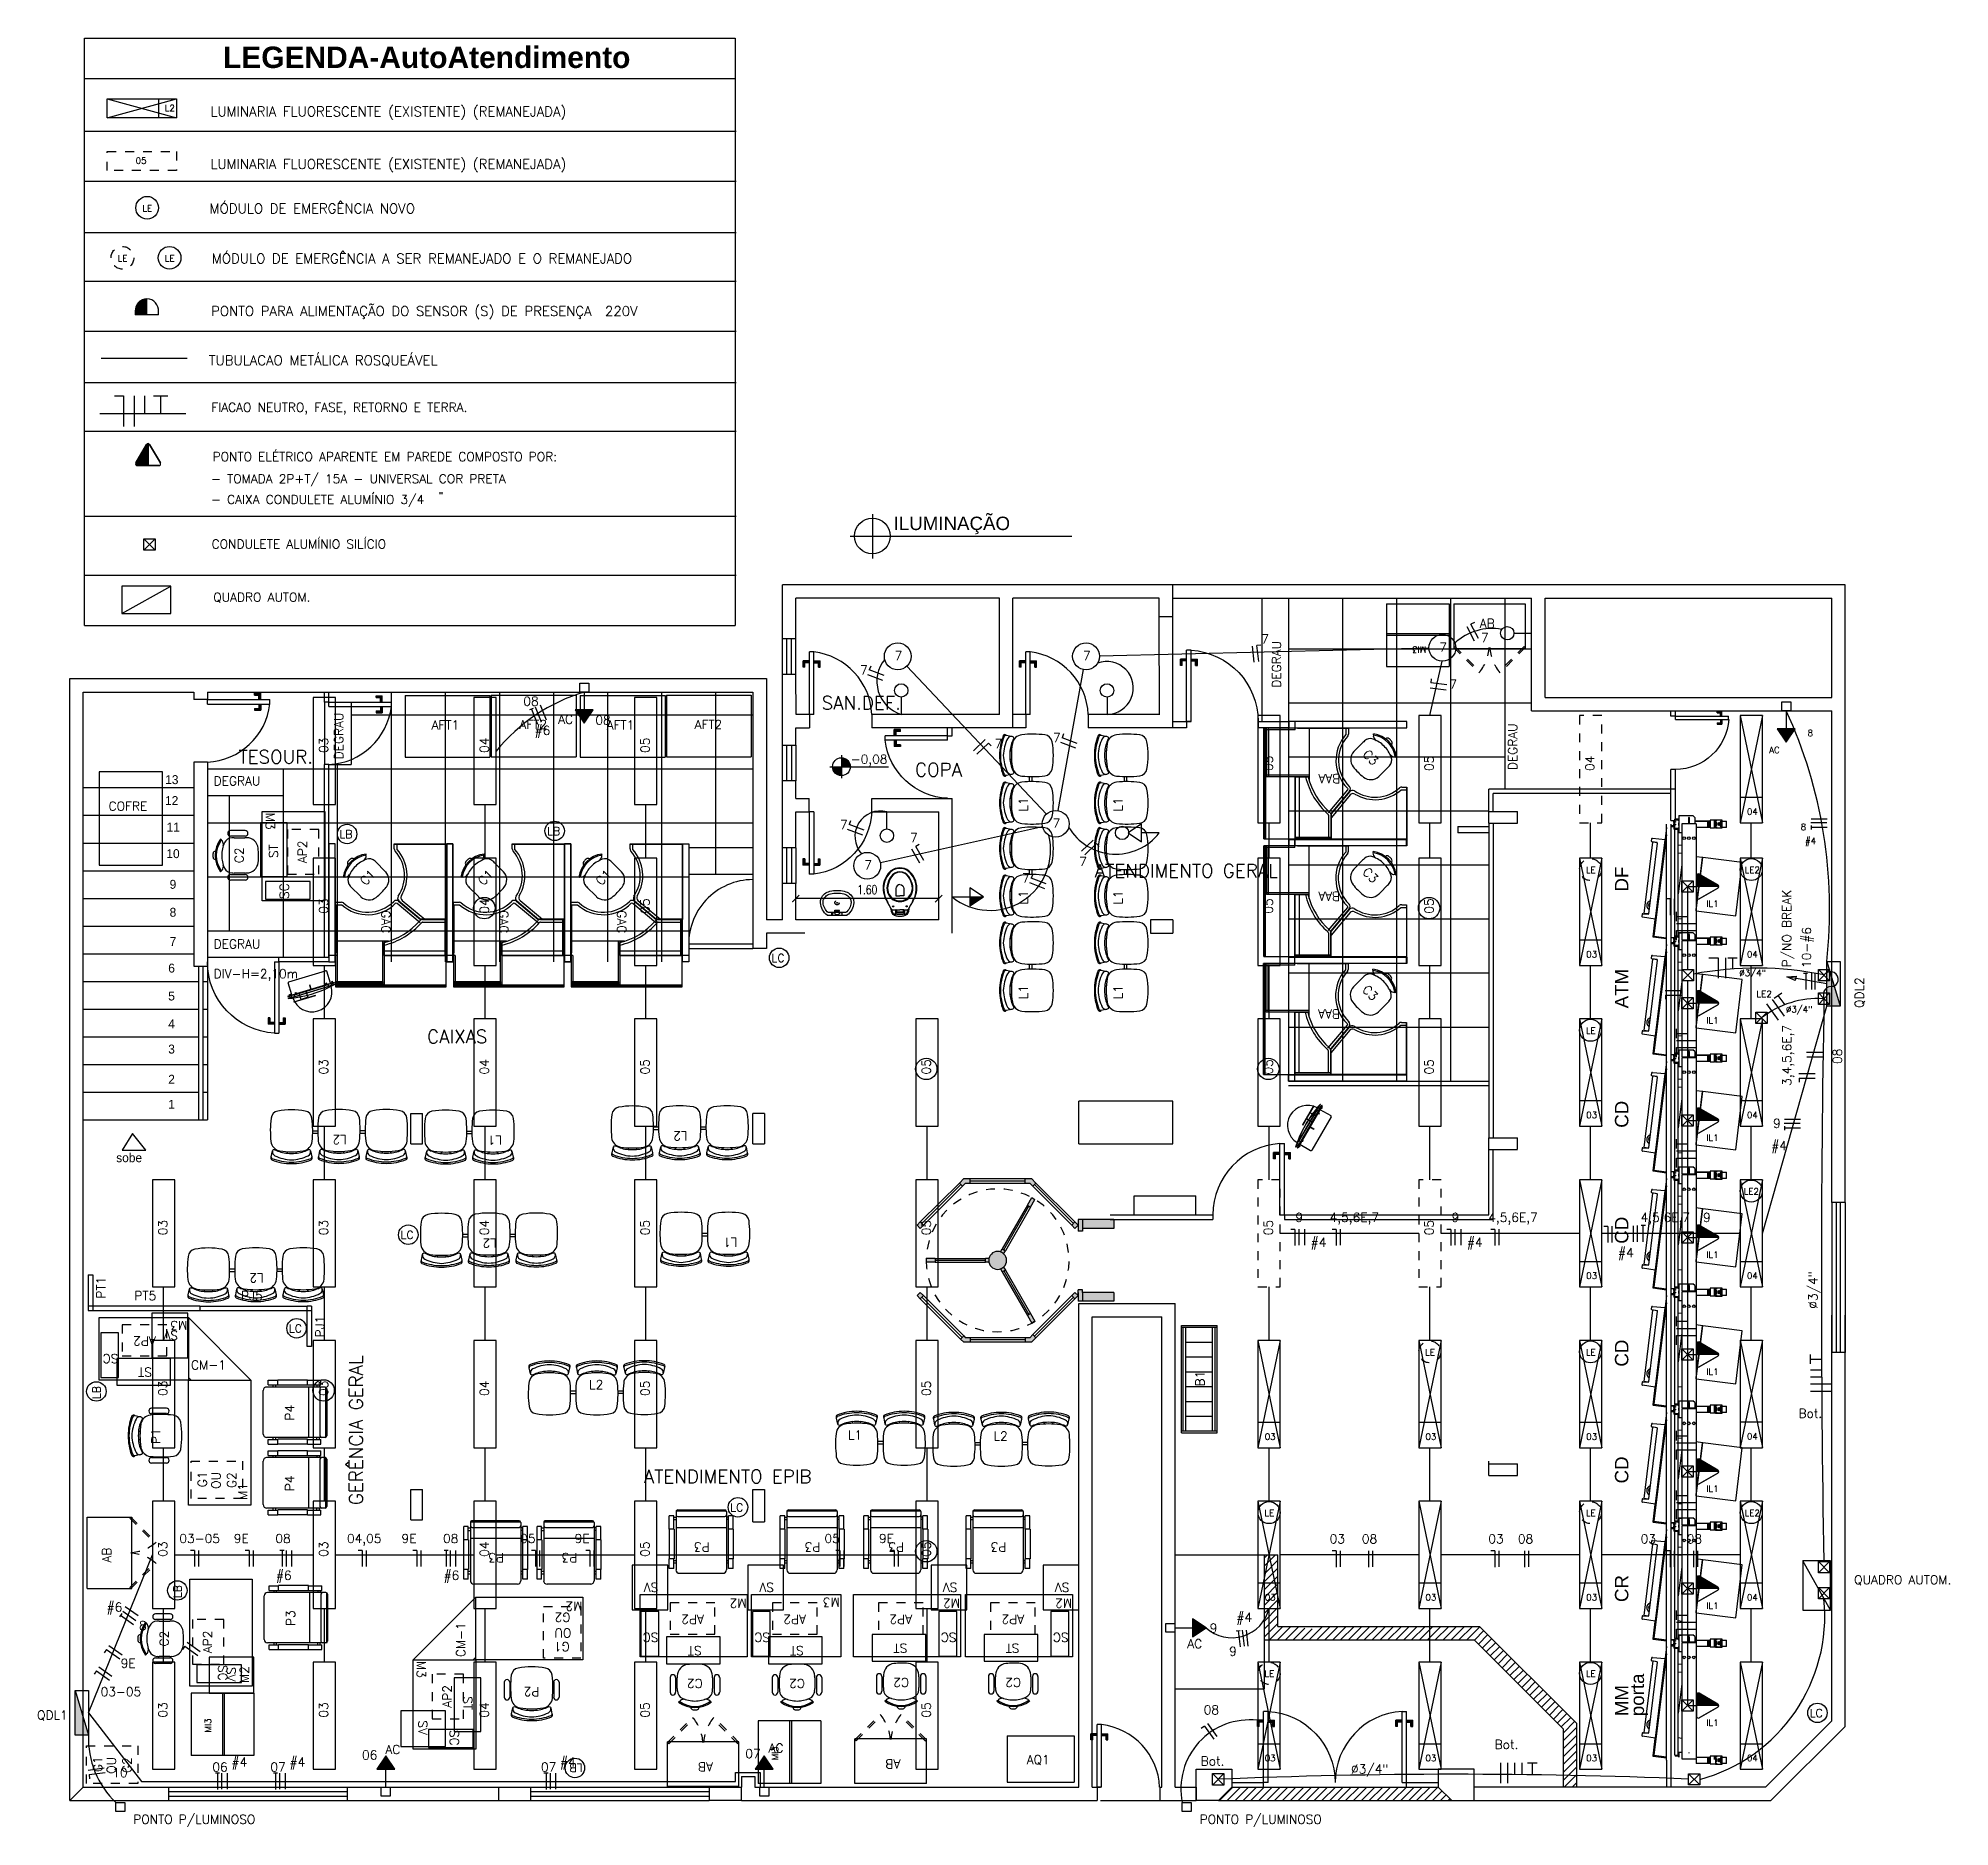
# Model space of a CAD drawing. Extents: x 16 to 124, y 36 to 90.
# Drawn here: x 18.65 to 40.06, y 36.33 to 56.35 of the extents above; entities that cross this region are included whole.
import ezdxf

# ---------------------------------------------------------------- set-up
doc = ezdxf.new("R2010")
doc.units = 0
doc.header["$LTSCALE"] = 0.02
doc.header["$PDMODE"] = 2
for name, pattern in [('DASHDOT', [1, 0.5, -0.25, 0, -0.25]), ('DASHED2', [0.375, 0.25, -0.125]), ('HIDDEN', [0.375, 0.25, -0.125]), ('HIDDEN2', [0.1875, 0.125, -0.0625])]:
    doc.linetypes.add(name, pattern=pattern)
doc.layers.get('0').update_dxf_attribs({"linetype": 'CONTINUOUS'})
doc.layers.get('DEFPOINTS').update_dxf_attribs({"linetype": 'CONTINUOUS'})
for name, color, linetype in [('20FIACAO', 5, 'CONTINUOUS'), ('20TEXTO_02', 1, 'CONTINUOUS'), ('42-TEXTO', 1, 'CONTINUOUS'), ('60-TUB1', 2, 'CONTINUOUS'), ('ACESSORIOS', 6, 'CONTINUOUS'), ('ARQUITETURA20', 1, 'CONTINUOUS'), ('BLOCOS', 1, 'CONTINUOUS'), ('CADEIRAS', 6, 'CONTINUOUS'), ('CAIXA-EMER', 4, 'CONTINUOUS'), ('CAIXAS', 7, 'CONTINUOUS'), ('CANALETA_NOVA', 2, 'CONTINUOUS'), ('CANALETAS', 4, 'CONTINUOUS'), ('CARENAGEM', 1, 'CONTINUOUS'), ('CODIGO', 6, 'CONTINUOUS'), ('CONDUL', 5, 'CONTINUOUS'), ('COTAS', 6, 'CONTINUOUS'), ('DIVBIOMBO', 3, 'CONTINUOUS'), ('DIVISORIA', 5, 'CONTINUOUS'), ('DIVTETO', 5, 'CONTINUOUS'), ('EL-ELETRODUTO', 2, 'CONTINUOUS'), ('EMERGÊNCIAREMANEJADA', 252, 'CONTINUOUS'), ('ESQUAD-SOLID', 6, 'CONTINUOUS'), ('ESQUADRIA', 1, 'CONTINUOUS'), ('ESQUADRIA-F', 6, 'CONTINUOUS'), ('ESQUADRIAS', 1, 'CONTINUOUS'), ('ESQUADRIAS-F', 2, 'CONTINUOUS'), ('ESQUADRIAS-G', 1, 'CONTINUOUS'), ('FIO-FASE', 1, 'CONTINUOUS'), ('LE', 5, 'CONTINUOUS'), ('LUMINÁRIAASERETIRADA', 251, 'CONTINUOUS'), ('MESA-SUP', 5, 'CONTINUOUS'), ('MESAS', 1, 'CONTINUOUS'), ('PAREDE-SOL', 251, 'CONTINUOUS'), ('PAREDES', 7, 'CONTINUOUS'), ('PELICULA', 252, 'CONTINUOUS'), ('PISO', 6, 'CONTINUOUS'), ('PISOELEVADO', 6, 'CONTINUOUS'), ('SAN', 6, 'CONTINUOUS'), ('SINAL', 1, 'CONTINUOUS'), ('SUBPORTICO', 6, 'CONTINUOUS'), ('TEXTO', 7, 'CONTINUOUS'), ('TEXTO-F', 6, 'CONTINUOUS'), ('TEXTO02', 3, 'CONTINUOUS'), ('TEXTO30', 5, 'CONTINUOUS'), ('TOMADAS30', 5, 'CONTINUOUS'), ('TX04-A', 1, 'CONTINUOUS')]:
    doc.layers.add(name, color=color, linetype=linetype)
doc.styles.add('COTAS', font='romans.shx', dxfattribs={"width": 0.75})
doc.styles.add('PAVIM', font='swiss.ttf')
doc.styles.add('ROMANS', font='simplex.shx')
doc.styles.add('SANSSERIFBOLD', font='sasb____.pfb', dxfattribs={"height": 0.5})
doc.dimstyles.new('COTAS', dxfattribs={"dimtxt": 0.1, "dimasz": 0.08, "dimexe": 0.1, "dimexo": 0.05, "dimgap": 0.05, "dimtad": 1, "dimzin": 0, "dimdsep": 46, "dimtxsty": 'COTAS', "dimblk1": 'ARCHTICK', "dimblk2": 'ARCHTICK', "dimsah": 1, "dimcen": 2.5, "dimclrt": 1, "dimadec": 0, "dimazin": 0, "dimtfac": 1, "dimtdec": 4, "dimtmove": 2, "dimatfit": 3, "dimldrblk": 'ARCHTICK', "dimfxl": 1, "dimtvp": 1, "dimtolj": 1, "dimtzin": 0, "dimarcsym": 0})
pattern_1 = [(45, (10.51139, 42.120894), (-0.04419417, 0.04419417), [])]

msp = doc.modelspace()

# ---------------------------------------------------------------- texts
at = {"layer": '20TEXTO_02', "style": 'ROMANS'}
for s, p in [('LUMINARIA FLUORESCENTE (EXISTENTE) (REMANEJADA)', (20.58155, 55.4753)), ('LUMINARIA FLUORESCENTE (EXISTENTE) (REMANEJADA)', (20.58155, 54.88619)), ('MÓDULO DE EMERGÊNCIA NOVO', (20.57336, 54.38921)), ('MÓDULO DE EMERGÊNCIA A SER REMANEJADO E O REMANEJADO', (20.5983, 53.82936)), (' PONTO PARA ALIMENTAÇÃO DO SENSOR (S) DE PRESENÇA  220V', (20.51487, 53.24053)), ('TUBULACAO METÁLICA ROSQUEÁVEL', (20.56494, 52.68955))]:
    msp.add_text(s, height=0.1090313, dxfattribs=at).set_placement(p)
at = {"layer": '42-TEXTO', "style": 'ROMANS'}
for s, p in [('L2', (20.07123, 55.5332)), ('LE', (19.81992, 54.41143)), ('LE', (20.07126, 53.85158)), ('8', (38.46862, 48.53469)), ('AC', (38.03691, 48.34605)), ('04', (37.78898, 47.6563)), ('8', (38.39081, 47.48497)), ('#4', (38.43886, 47.32854)), ('LE2', (37.76308, 47.00363)), ('IL1', (37.33468, 46.62504)), ('03', (35.98898, 46.05914)), ('04', (37.78898, 46.05914)), ('%%C3/4"', (37.70309, 45.85029)), ('LE2', (37.89652, 45.61481)), ('IL1', (37.33468, 45.31775)), ('%%C3/4"', (38.22503, 45.44263)), ('LE', (35.98584, 45.20363)), ('03', (35.98898, 44.25914)), ('04', (37.78898, 44.25914)), ('IL1', (37.33468, 44.00485)), ('LE2', (37.75235, 43.40363)), ('IL1', (37.33468, 42.69476)), ('03', (35.98898, 42.45914)), ('04', (37.78898, 42.45914)), ('LE', (35.98584, 41.60363)), ('IL1', (37.33468, 41.38467)), ('03', (32.38898, 40.65914)), ('03', (34.18898, 40.65914)), ('03', (35.98898, 40.65914)), ('04', (37.78898, 40.66212)), ('IL1', (37.33468, 40.07457)), ('LE', (32.38584, 39.80363)), ('LE2', (37.76308, 39.80363)), ('03', (32.38898, 38.85914)), ('03', (34.18898, 38.85914)), ('03', (35.98898, 38.85914)), ('IL1', (37.33468, 38.76448)), ('04', (37.78898, 38.85914)), ('LE', (35.98584, 38.00363)), ('IL1', (37.33468, 37.45439)), ('03', (32.38898, 37.05914)), ('03', (34.18898, 37.05914)), ('03', (35.98898, 37.05914)), ('04', (37.78898, 37.05914))]:
    msp.add_text(s, height=0.07109, dxfattribs=at).set_placement(p)
at = {"layer": 'ARQUITETURA20', "style": 'ROMANS'}
for s, p in [('FIACAO NEUTRO, FASE, RETORNO E TERRA.', (20.59171, 52.1679)), ('PONTO ELÉTRICO APARENTE EM PAREDE COMPOSTO POR:', (20.6063, 51.61563)), ('- TOMADA 2P+T/ 15A - UNIVERSAL COR PRETA', (20.5889, 51.36747)), ('- CAIXA CONDULETE ALUMÍNIO 3/4', (20.5889, 51.13564)), ('CONDULETE ALUMÍNIO SILÍCIO', (20.59557, 50.63612))]:
    msp.add_text(s, height=0.10001, dxfattribs=at).set_placement(p)
at = {"layer": 'CODIGO', "style": 'ROMANS'}
for s, p in [('DEGRAU', (22.06907, 48.27684)), ('PT1', (19.40572, 42.2395)), ('PJ1', (21.85758, 41.80414)), ('P4', (21.52029, 40.8738)), ('P4', (21.52029, 40.08292)), ('M1', (20.99468, 39.98515)), ('M2', (21.01211, 37.93553))]:
    msp.add_text(s, height=0.1, rotation=90, dxfattribs=at).set_placement(p)
at = {"layer": 'CODIGO'}
for s, p in [('13', (20.07548, 47.99922)), ('12', (20.07404, 47.7648)), ('11', (20.09112, 47.46786)), ('10', (20.08872, 47.17092)), ('9', (20.12522, 46.8271)), ('8', (20.12522, 46.51454)), ('7', (20.12522, 46.18634)), ('6', (20.10958, 45.8894)), ('5', (20.10958, 45.57684)), ('4', (20.10958, 45.26427)), ('3', (20.10958, 44.98296)), ('2', (20.10958, 44.64471)), ('1', (20.10958, 44.36436)), ('sobe', (19.52712, 43.76642))]:
    msp.add_text(s, height=0.1, dxfattribs=at).set_placement(p)
at = {"layer": 'CODIGO', "style": 'ROMANS'}
for s, p in [('DEGRAU', (20.61743, 47.98509)), ('COFRE', (19.44182, 47.70235)), ('DEGRAU', (20.61743, 46.15932)), ('DIV-H=2,10m', (20.61743, 45.82635)), ('PT5', (19.73073, 42.22113)), ('PJ5', (20.92403, 42.22113))]:
    msp.add_text(s, height=0.1, dxfattribs=at).set_placement(p)
at = {"layer": 'COTAS', "style": 'COTAS'}
msp.add_text('-0,08', height=0.1, dxfattribs=at).set_placement((27.75278, 48.22889))
at = {"layer": 'EMERGÊNCIAREMANEJADA', "linetype": 'DASHED2', "style": 'ROMANS'}
for p in [(19.54299, 53.85158), (35.98584, 47.00363), (34.18584, 41.60363), (35.98584, 39.80363), (32.38584, 38.00363)]:
    msp.add_text('LE', height=0.07109, dxfattribs=at).set_placement(p)
at = {"layer": 'LUMINÁRIAASERETIRADA', "linetype": 'HIDDEN', "style": 'ROMANS'}
msp.add_text('05', height=0.07109, dxfattribs=at).set_placement((19.74464, 54.94348))
at = {"layer": 'LUMINÁRIAASERETIRADA', "style": 'ROMANS'}
msp.add_text('04', height=0.1, rotation=90, dxfattribs=at).set_placement((36.07929, 48.14536))
at = {"layer": 'LUMINÁRIAASERETIRADA', "linetype": 'HIDDEN', "style": 'ROMANS'}
for p in [(32.47929, 42.94821), (34.27929, 42.94821)]:
    msp.add_text('05', height=0.1, rotation=90, dxfattribs=at).set_placement(p)
at = {"layer": 'PISO', "style": 'PAVIM'}
msp.add_text('ILUMINAÇÃO', height=0.15, dxfattribs=at).set_placement((28.23312, 50.84345))
for s, p in [('DF', (36.46073, 46.79634)), ('ATM', (36.46073, 45.48855)), ('CD', (36.46073, 44.15126)), ('CD', (36.46073, 42.8533)), ('CD', (36.46073, 41.47743)), ('CD', (36.46073, 40.16964)), ('CR', (36.46073, 38.84218)), ('MM', (36.46073, 37.56389)), ('porta', (36.63634, 37.56389))]:
    msp.add_text(s, height=0.15, rotation=90, dxfattribs=at).set_placement(p)
at = {"layer": 'PISOELEVADO', "style": 'COTAS'}
for p in [(32.57064, 49.07875), (35.21516, 48.15551)]:
    msp.add_text('DEGRAU', height=0.1, rotation=90, dxfattribs=at).set_placement(p)
at = {"layer": 'TEXTO'}
for s, height, style, p in [('7', 0.1, 'ROMANS', (32.35048, 49.57446)), ('7', 0.1, 'ROMANS', (34.81061, 49.58934)), ('7', 0.1, 'ROMANS', (28.24456, 49.38727)), ('7', 0.1, 'ROMANS', (30.35345, 49.38727)), ('7', 0.1, 'ROMANS', (34.34345, 49.48227)), ('7', 0.1, 'ROMANS', (27.85778, 49.22808)), ('7', 0.1, 'ROMANS', (34.45685, 49.06822)), ('08', 0.1, 'ROMANS', (24.08572, 48.8767)), ('SAN.DEF.', 0.15, 'COTAS', (27.42699, 48.83459)), ('#6', 0.1, 'ROMANS', (24.21326, 48.55085)), ('AC', 0.1, 'ROMANS', (24.47674, 48.67466)), ('08', 0.1, 'ROMANS', (24.89314, 48.66562)), ('TESOUR.', 0.15, 'COTAS', (20.89628, 48.22978)), ('7', 0.1, 'ROMANS', (29.36423, 48.40212)), ('7', 0.1, 'ROMANS', (30.01748, 48.46873)), ('COPA', 0.15, 'COTAS', (28.47184, 48.08566)), ('7', 0.1, 'ROMANS', (27.63114, 47.49623)), ('7', 0.1, 'ROMANS', (30.01345, 47.51227)), ('7', 0.1, 'ROMANS', (28.4177, 47.34969)), ('7', 0.1, 'ROMANS', (27.90345, 47.04227)), ('7', 0.1, 'ROMANS', (30.31077, 47.08325)), ('ATENDIMENTO GERAL', 0.15, 'COTAS', (30.48536, 46.95442)), ('7', 0.1, 'ROMANS', (29.67086, 46.89674)), ('CAIXAS', 0.15, 'COTAS', (23.00867, 45.09759)), ('9', 0.1, 'ROMANS', (38.082, 44.15168)), ('#4', 0.1, 'ROMANS', (38.06102, 43.90013)), ('9', 0.1, 'ROMANS', (32.73234, 43.09785)), ('4,5,6E,7', 0.1, 'ROMANS', (33.11541, 43.0992)), ('9', 0.1, 'ROMANS', (34.48126, 43.09785)), ('4,5,6E,7', 0.1, 'ROMANS', (34.89256, 43.0992)), ('4,5,6E,7', 0.1, 'ROMANS', (36.59805, 43.0992)), ('9', 0.1, 'ROMANS', (37.29755, 43.09785)), ('#4', 0.1, 'ROMANS', (32.90425, 42.82059)), ('#4', 0.1, 'ROMANS', (34.65318, 42.82059)), ('#4', 0.1, 'ROMANS', (36.34589, 42.70451)), ('ATENDIMENTO EPIB', 0.15, 'COTAS', (25.43526, 40.17347)), ('03-05', 0.1, 'ROMANS', (20.23411, 39.50341)), ('9E', 0.1, 'ROMANS', (20.84437, 39.50341)), ('08', 0.1, 'ROMANS', (21.30993, 39.50341)), ('04,05', 0.1, 'ROMANS', (22.11186, 39.50341)), ('9E', 0.1, 'ROMANS', (22.72211, 39.50341)), ('08', 0.1, 'ROMANS', (23.18767, 39.50341)), ('05', 0.1, 'ROMANS', (24.05117, 39.50341)), ('9E', 0.1, 'ROMANS', (24.66142, 39.50341)), ('05', 0.1, 'ROMANS', (27.45877, 39.50341)), ('9E', 0.1, 'ROMANS', (28.06903, 39.50341)), ('03', 0.1, 'ROMANS', (33.11541, 39.4992)), ('08', 0.1, 'ROMANS', (33.47638, 39.4992)), ('03', 0.1, 'ROMANS', (34.89256, 39.4992)), ('08', 0.1, 'ROMANS', (35.22349, 39.4992)), ('03', 0.1, 'ROMANS', (36.59805, 39.4992)), ('08', 0.1, 'ROMANS', (37.115, 39.4992)), ('#6', 0.1, 'ROMANS', (21.31527, 39.09137)), ('#6', 0.1, 'ROMANS', (23.19302, 39.09137)), ('#6', 0.1, 'ROMANS', (19.42051, 38.73519)), ('8', 0.1, 'ROMANS', (19.78099, 38.52859)), ('9', 0.1, 'ROMANS', (31.77334, 38.50044)), ('#4', 0.1, 'ROMANS', (32.07235, 38.61937)), ('AC', 0.1, 'ROMANS', (31.52136, 38.32515)), ('9', 0.1, 'ROMANS', (31.99045, 38.24119)), ('9E', 0.1, 'ROMANS', (19.57807, 38.10679)), ('03-05', 0.1, 'ROMANS', (19.35239, 37.7881)), ('08', 0.1, 'ROMANS', (31.70579, 37.58479)), ('QDL1', 0.1, 'ROMANS', (18.64104, 37.52607)), ('AC', 0.1, 'ROMANS', (26.83273, 37.15669)), ('06', 0.1, 'ROMANS', (20.60402, 36.9445)), ('#4', 0.1, 'ROMANS', (20.81813, 37.00113)), ('07', 0.1, 'ROMANS', (21.25366, 36.9445)), ('#4', 0.1, 'ROMANS', (21.46777, 37.00113)), ('06', 0.1, 'ROMANS', (22.27965, 37.07983)), ('AC', 0.1, 'ROMANS', (22.54115, 37.14132)), ('07', 0.1, 'ROMANS', (24.28327, 36.9445)), ('#4', 0.1, 'ROMANS', (24.49738, 37.00113)), ('07', 0.1, 'ROMANS', (26.57124, 37.0952)), ('10', 0.1, 'ROMANS', (19.48232, 36.8807)), ('PONTO P/LUMINOSO', 0.1, 'ROMANS', (19.71715, 36.3595)), ('PONTO P/LUMINOSO', 0.1, 'ROMANS', (31.66003, 36.3595))]:
    msp.add_text(s, height=height, dxfattribs=dict(at, style=style)).set_placement(p)
for s, height, style, p in [('03', 0.1, 'ROMANS', (21.89929, 48.34821)), ('04', 0.1, 'ROMANS', (23.69929, 48.34821)), ('05', 0.1, 'ROMANS', (25.49929, 48.34821)), ('05', 0.1, 'ROMANS', (32.47929, 48.14536)), ('05', 0.1, 'ROMANS', (34.27929, 48.14536)), ('03', 0.1, 'ROMANS', (21.89929, 46.54821)), ('04', 0.1, 'ROMANS', (23.69929, 46.54821)), ('05', 0.1, 'ROMANS', (25.49929, 46.54821)), ('05', 0.1, 'ROMANS', (32.47929, 46.54821)), ('05', 0.1, 'ROMANS', (34.27929, 46.54821)), ('P/NO BREAK', 0.1, 'ROMANS', (38.28468, 45.9467)), ('10-#6', 0.1, 'ROMANS', (38.5058, 45.94056)), ('QDL2', 0.1, 'ROMANS', (39.09809, 45.49336)), ('3,4,5,6E,7', 0.1, 'ROMANS', (38.28568, 44.62079)), ('08', 0.1, 'ROMANS', (38.85146, 44.86565)), ('03', 0.1, 'ROMANS', (21.89929, 44.74821)), ('04', 0.1, 'ROMANS', (23.69929, 44.74821)), ('05', 0.1, 'ROMANS', (25.49929, 44.74821)), ('05', 0.1, 'ROMANS', (28.64865, 44.74821)), ('05', 0.1, 'ROMANS', (32.47929, 44.74821)), ('05', 0.1, 'ROMANS', (34.27929, 44.74821)), ('03', 0.1, 'ROMANS', (20.09929, 42.94821)), ('03', 0.1, 'ROMANS', (21.89929, 42.94821)), ('04', 0.1, 'ROMANS', (23.69929, 42.94821)), ('05', 0.1, 'ROMANS', (25.49929, 42.94821)), ('05', 0.1, 'ROMANS', (28.64865, 42.94821)), ('GERÊNCIA GERAL', 0.15, 'COTAS', (22.28716, 39.92815)), ('03', 0.1, 'ROMANS', (20.09929, 41.14821)), ('03', 0.1, 'ROMANS', (21.89929, 41.14821)), ('04', 0.1, 'ROMANS', (23.69929, 41.14821)), ('05', 0.1, 'ROMANS', (25.49929, 41.14821)), ('05', 0.1, 'ROMANS', (28.64865, 41.14821)), ('03', 0.1, 'ROMANS', (20.09929, 39.34821)), ('03', 0.1, 'ROMANS', (21.89929, 39.34821)), ('04', 0.1, 'ROMANS', (23.69929, 39.34821)), ('05', 0.1, 'ROMANS', (25.49929, 39.34821)), ('05', 0.1, 'ROMANS', (28.64865, 39.34821)), ('03', 0.1, 'ROMANS', (20.09929, 37.54821)), ('03', 0.1, 'ROMANS', (21.89929, 37.54821)), ('04', 0.1, 'ROMANS', (23.69929, 37.54821)), ('05', 0.1, 'ROMANS', (25.49929, 37.54821)), ('05', 0.1, 'ROMANS', (28.64865, 37.54821))]:
    msp.add_text(s, height=height, rotation=90, dxfattribs=dict(at, style=style)).set_placement(p)
at = {"layer": 'TEXTO02', "style": 'SANSSERIFBOLD'}
msp.add_text('LEGENDA-AutoAtendimento', height=0.24, dxfattribs=at).set_placement((20.72288, 56.01666))
at = {"layer": 'TX04-A', "style": 'ROMANS'}
for s, p in [('QUADRO AUTOM.', (20.61389, 50.04196)), ('Bot.', (38.36623, 40.90504)), ('QUADRO AUTOM.', (38.98886, 39.04099)), ('Bot.', (34.96364, 37.19754)), ('Bot.', (31.67221, 37.01256)), ('%%C3/4"', (33.35478, 36.92234))]:
    msp.add_text(s, height=0.1, dxfattribs=at).set_placement(p)
msp.add_text('%%C3/4"', height=0.1, rotation=90, dxfattribs=at).set_placement((38.57885, 42.12617))

# ---------------------------------------------------------------- blocks, each defined once
blk = doc.blocks.new('MI3')
at = {"layer": 'MESAS'}
for p, q in [((0.7, 0), (0, 0)), ((0, -0.7), (0, 0)), ((0.7, -0.7), (0.7, 0)), ((0.7, -0.35), (0, -0.35)), ((0.7, -0.37), (0, -0.37)), ((0.7, -0.7), (0, -0.7))]:
    blk.add_line(p, q, dxfattribs=at)
at = {"layer": 'CODIGO', "style": 'ROMANS'}
blk.add_text('MI3', height=0.07, dxfattribs=at).set_placement((0.258, -0.222, -0.64))
blk = doc.blocks.new('A$C7B783AE8')
at = {"layer": 'ESQUADRIAS-F'}
blk.add_arc((-0.033, 0.738), 0.738, 272.5737, 353.1841, dxfattribs=at)
at = {"layer": 'ESQUADRIAS-G'}
for p, q in [((0, 0.7), (0.7, 0.7)), ((0, 0.65), (0, 0.7)), ((0, 0.65), (0.7, 0.65)), ((0.528, 0.75), (0.528, 0.77)), ((0.528, 0.77), (0.598, 0.77)), ((0.528, 0.75), (0.578, 0.75)), ((0.578, 0.7), (0.578, 0.75)), ((0.578, 0.65), (0.578, 0.6)), ((0.598, 0.7), (0.598, 0.77)), ((0.598, 0.65), (0.598, 0.58)), ((0.7, 0.65), (0.7, 0.7)), ((0.528, 0.6), (0.578, 0.6)), ((0.528, 0.6), (0.528, 0.58)), ((0.528, 0.58), (0.598, 0.58))]:
    blk.add_line(p, q, dxfattribs=at)
for points in [[(0.528, 0.75), (0.578, 0.75), (0.528, 0.77), (0.598, 0.77)], [(0.598, 0.7), (0.598, 0.77), (0.578, 0.7), (0.578, 0.75)], [(0.598, 0.58), (0.598, 0.65), (0.578, 0.6), (0.578, 0.65)], [(0.528, 0.58), (0.598, 0.58), (0.528, 0.6), (0.578, 0.6)]]:
    blk.add_solid(points, dxfattribs=at)
blk = doc.blocks.new('C2')
at = {"layer": 'CADEIRAS'}
for p, q in [((-0.298, -0.361), (-0.298, -0.195)), ((-0.237, -0.361), (-0.237, -0.195)), ((-0.198, -0.092), (-0.204, -0.084)), ((-0.182, -0.105), (-0.192, -0.092)), ((0.141, -0.105), (0.15, -0.092)), ((0.157, -0.092), (0.163, -0.084)), ((0.196, -0.361), (0.196, -0.195)), ((0.257, -0.361), (0.257, -0.195)), ((-0.218, -0.357), (-0.218, -0.237)), ((0.177, -0.237), (0.177, -0.357))]:
    blk.add_line(p, q, dxfattribs=at)
for centre, radius, start, end in [((-0.021, -0.328), 0.329, 86.4167, 93.5833), ((-0.267, -0.195), 0.0306, 0, 180), ((-0.124, -0.213), 0.094, 114.9388, 178.3074), ((0.675, -0.237), 0.893, 178.3074, 180), ((-0.021, -0.328), 0.305, 53.1301, 126.8699), ((-0.194, -0.089), 0.0047, 216.8699, 305.9604), ((-0.021, -0.328), 0.291, 54.0396, 125.9604), ((-0.146, -0.054), 0.0623, 234.3405, 285.7396), ((-0.021, -0.435), 0.338, 90, 114.9388), ((-0.039, -0.028), 0.0282, 93.5833, 176.6281), ((-0.021, -0.435), 0.338, 65.0612, 90), ((-0.002, -0.028), 0.0282, 3.3719, 86.4167), ((0.105, -0.054), 0.0623, 254.2604, 305.6595), ((0.082, -0.213), 0.094, 1.6926, 65.0612), ((0.153, -0.089), 0.0047, 234.0396, 323.1301), ((-0.716, -0.237), 0.893, 0, 1.6926), ((0.226, -0.195), 0.0306, 0, 180), ((-0.267, -0.361), 0.0306, 180, 0), ((0.487, -0.357), 0.705, 180, 181.7293), ((-0.086, -0.375), 0.132, 181.7293, 263.155), ((0.045, -0.375), 0.132, 276.845, 358.2707), ((-0.528, -0.357), 0.705, 358.2707, 360), ((0.226, -0.361), 0.0306, 180, 0), ((-0.021, 0.171), 0.682, 263.155, 270), ((-0.021, 0.171), 0.681, 270, 276.845)]:
    blk.add_arc(centre, radius, start, end, dxfattribs=at)
at = {"layer": 'CODIGO', "style": 'ROMANS'}
blk.add_text('C2', height=0.1, dxfattribs=at).set_placement((-0.108, -0.343))
blk = doc.blocks.new('A$C05567B69')
at = {"layer": 'ESQUADRIAS-F'}
blk.add_arc((0.8, 0), 0.8, 93.5833, 180, dxfattribs=at)
at = {"layer": 'ESQUADRIAS-G'}
for p, q in [((0.68, 0.628), (0.68, 0.698)), ((0.75, 0.698), (0.68, 0.698)), ((0.7, 0.628), (0.7, 0.678)), ((0.75, 0.678), (0.7, 0.678)), ((0.75, 0), (0.75, 0.798)), ((0.75, 0.798), (0.8, 0.798)), ((0.8, 0), (0.8, 0.798)), ((0.8, 0.698), (0.87, 0.698)), ((0.8, 0.678), (0.85, 0.678)), ((0.85, 0.628), (0.85, 0.678)), ((0.87, 0.628), (0.87, 0.698)), ((0.7, 0.628), (0.68, 0.628)), ((0.85, 0.628), (0.87, 0.628)), ((0.75, 0), (0.8, 0))]:
    blk.add_line(p, q, dxfattribs=at)
for points in [[(0.68, 0.698), (0.75, 0.698), (0.7, 0.678), (0.75, 0.678)], [(0.68, 0.628), (0.68, 0.698), (0.7, 0.628), (0.7, 0.678)], [(0.8, 0.698), (0.87, 0.698), (0.8, 0.678), (0.85, 0.678)], [(0.85, 0.628), (0.85, 0.678), (0.87, 0.628), (0.87, 0.698)]]:
    blk.add_solid(points, dxfattribs=at)
blk = doc.blocks.new('A$C33302E0F')
at = {"layer": 'CADEIRAS'}
for p, q in [((0.185, 0.455), (0.185, 0.473)), ((0.279, 0.455), (0.279, 0.473)), ((0.716, 0.455), (0.716, 0.473)), ((0.81, 0.455), (0.81, 0.473)), ((1.247, 0.458), (1.247, 0.476)), ((1.341, 0.458), (1.341, 0.476)), ((0.468, 0.253), (0.526, 0.253)), ((0.468, 0.253), (0.478, 0.253)), ((0.469, 0.225), (0.526, 0.225)), ((0.999, 0.256), (1.058, 0.256)), ((1, 0.228), (1.057, 0.228))]:
    blk.add_line(p, q, dxfattribs=at)
for points in [[(0.101, 0.446, 0.340817), (0, 0.34, 0.05523), (0.003, 0.081, 0.328643), (0.079, 0, 0.09095), (0.384, 0, 0.328643), (0.461, 0.081, 0.05523), (0.463, 0.34, 0.340817), (0.363, 0.446, 0.077917)], [(0.632, 0.446, 0.340817), (0.532, 0.34, 0.05523), (0.534, 0.081, 0.328643), (0.61, 0, 0.09095), (0.916, 0, 0.328643), (0.992, 0.081, 0.05523), (0.994, 0.34, 0.340817), (0.894, 0.446, 0.077917)], [(1.163, 0.449, 0.340817), (1.063, 0.343, 0.05523), (1.065, 0.084, 0.328643), (1.141, 0.003, 0.09095), (1.447, 0.003, 0.328643), (1.523, 0.084, 0.05523), (1.525, 0.343, 0.340817), (1.425, 0.449, 0.077917)]]:
    blk.add_lwpolyline(points, format="xyb", close=True, dxfattribs=at)
for points in [[(0.458, 0.514, 0.481357), (0.453, 0.547, 0.097119), (0.232, 0.589, 0.097119), (0.011, 0.547, 0.481357), (0.005, 0.514)], [(0.185, 0.473, 0.100785), (0.047, 0.433, -0.49505), (0.02, 0.445), (0.006, 0.512, -0.365963), (0.017, 0.534, -0.0944), (0.232, 0.576, -0.0944), (0.447, 0.534, -0.365963), (0.458, 0.512), (0.443, 0.445, -0.49505), (0.416, 0.433, 0.100785), (0.279, 0.473, 0.100785)], [(0.444, 0.448, 0.344642), (0.419, 0.5, 0.1068), (0.232, 0.547, 0.1068), (0.045, 0.5, 0.344642), (0.02, 0.448)], [(0.99, 0.514, 0.481357), (0.984, 0.547, 0.097119), (0.763, 0.589, 0.097119), (0.542, 0.547, 0.481357), (0.536, 0.514)], [(0.716, 0.473, 0.100785), (0.578, 0.433, -0.49505), (0.551, 0.445), (0.537, 0.512, -0.365963), (0.548, 0.534, -0.0944), (0.763, 0.576, -0.0944), (0.978, 0.534, -0.365963), (0.989, 0.512), (0.975, 0.445, -0.49505), (0.947, 0.433, 0.100785), (0.81, 0.473, 0.100785)], [(0.975, 0.448, 0.344642), (0.95, 0.5, 0.1068), (0.763, 0.547, 0.1068), (0.576, 0.5, 0.344642), (0.551, 0.448)], [(1.521, 0.517, 0.481357), (1.515, 0.55, 0.097119), (1.294, 0.592, 0.097119), (1.073, 0.55, 0.481357), (1.067, 0.517)], [(1.247, 0.476, 0.100785), (1.11, 0.436, -0.49505), (1.082, 0.448), (1.068, 0.515, -0.365963), (1.079, 0.537, -0.0944), (1.294, 0.579, -0.0944), (1.509, 0.537, -0.365963), (1.52, 0.515), (1.506, 0.448, -0.49505), (1.479, 0.436, 0.100785), (1.341, 0.476, 0.100785)], [(1.506, 0.451, 0.344642), (1.481, 0.503, 0.1068), (1.294, 0.55, 0.1068), (1.107, 0.503, 0.344642), (1.082, 0.451)]]:
    blk.add_lwpolyline(points, format="xyb", dxfattribs=at)
for centre in [(0.232, -0.04), (0.763, -0.04), (1.294, -0.037)]:
    blk.add_arc(centre, 0.515, 84.7595, 95.2405, dxfattribs=at)
at = {"layer": 'CODIGO', "style": 'ROMANS'}
blk.add_text('L2', height=0.1, dxfattribs=at).set_placement((0.676, 0.274))
blk = doc.blocks.new('SC')
at = {"layer": 'ACESSORIOS'}
blk.add_lwpolyline([(0, 0), (0, -0.5), (0.2, -0.5), (0.2, 0)], close=True, dxfattribs=at)
at = {"layer": 'CODIGO', "style": 'ROMANS'}
blk.add_text('SC', height=0.1, dxfattribs=at).set_placement((0.003, -0.261))
blk = doc.blocks.new('SV')
at = {"layer": 'ACESSORIOS'}
blk.add_lwpolyline([(0, 0), (0, -0.5), (0.4, -0.5), (0.4, 0)], close=True, dxfattribs=at)
at = {"layer": 'CODIGO', "style": 'ROMANS'}
blk.add_text('SV', height=0.1, dxfattribs=at).set_placement((0.107, -0.303))
blk = doc.blocks.new('G1OUG2')
at = {"layer": 'ACESSORIOS', "linetype": 'HIDDEN'}
blk.add_lwpolyline([(0, 0), (-0.42, 0), (-0.42, 0.575), (0, 0.575)], close=True, dxfattribs=at)
at = {"layer": 'CODIGO', "style": 'ROMANS'}
for s, p in [('G1', (-0.293, 0.398)), ('OU', (-0.312, 0.245)), ('G2', (-0.302, 0.07))]:
    blk.add_text(s, height=0.1, dxfattribs=at).set_placement(p)
blk = doc.blocks.new('CM-1')
at = {"layer": 'MESAS'}
blk.add_lwpolyline([(-0.03, 0.7), (-0.03, 0.03), (0, 0), (0.67, 0)], close=True, dxfattribs=at)
at = {"layer": 'CODIGO', "style": 'ROMANS'}
blk.add_text('CM-1', height=0.1, dxfattribs=at).set_placement((0, 0.119))
blk = doc.blocks.new('AB')
at = {"layer": 'CODIGO', "linetype": 'HIDDEN2'}
for p, q in [((0, -0.491), (0.281, -0.773)), ((0.013, -0.478), (0.294, -0.76)), ((0.787, -0.478), (0.506, -0.76)), ((0.8, -0.491), (0.519, -0.773)), ((0.281, -0.773), (0.294, -0.76)), ((0.519, -0.773), (0.506, -0.76))]:
    blk.add_line(p, q, dxfattribs=at)
for centre, start, end in [((-0.095, -0.456), 321.9199, 355.9227), ((0.895, -0.456), 184.0773, 218.0801)]:
    blk.add_arc(centre, 0.493, start, end, dxfattribs=at)
at = {"layer": 'MESAS'}
for p, q in [((0, 0), (0.8, 0)), ((0, 0), (0, -0.5)), ((0.8, 0), (0.8, -0.5)), ((0, -0.5), (0.013, -0.5)), ((0.013, -0.5), (0.782, -0.5)), ((0.782, -0.5), (0.8, -0.5)), ((0.8, -0.5), (0.787, -0.5))]:
    blk.add_line(p, q, dxfattribs=at)
at = {"layer": 'MESAS', "linetype": 'HIDDEN2'}
for p, q in [((0.013, -0.478), (0, -0.491)), ((0.787, -0.478), (0.8, -0.491))]:
    blk.add_line(p, q, dxfattribs=at)
at = {"layer": 'CODIGO', "style": 'ROMANS'}
blk.add_text('AB', height=0.1, dxfattribs=at).set_placement((0.291, -0.27))
blk = doc.blocks.new('LB')
at = {"layer": 'ACESSORIOS'}
blk.add_circle((0, 0), 0.109, dxfattribs=at)
at = {"layer": 'CODIGO', "style": 'ROMANS'}
blk.add_text('LB', height=0.09, dxfattribs=at).set_placement((-0.086, -0.047))
blk = doc.blocks.new('AP2')
at = {"layer": 'ACESSORIOS', "linetype": 'HIDDEN'}
blk.add_lwpolyline([(0, 0), (0, -0.35), (0.5, -0.35), (0.5, 0)], close=True, dxfattribs=at)
at = {"layer": 'CODIGO', "style": 'ROMANS'}
blk.add_text('AP2', height=0.1, dxfattribs=at).set_placement((0.125, -0.217))
blk = doc.blocks.new('M3')
at = {"layer": 'MESAS'}
blk.add_lwpolyline([(0, 0), (0, 0.7), (1, 0.7), (1, 0)], close=True, dxfattribs=at)
at = {"layer": 'CODIGO', "style": 'ROMANS'}
blk.add_text('M3', height=0.1, dxfattribs=at).set_placement((0.013, 0.039))
blk = doc.blocks.new('ST')
at = {"layer": 'ACESSORIOS'}
blk.add_lwpolyline([(0, 0), (0, -0.3), (0.6, -0.3), (0.6, 0)], close=True, dxfattribs=at)
at = {"layer": 'CODIGO', "style": 'ROMANS'}
blk.add_text('ST', height=0.1, dxfattribs=at).set_placement((0.207, -0.197))
blk = doc.blocks.new('P1')
at = {"layer": 'CADEIRAS'}
for p, q in [((0, 0), (0, 0.018)), ((0.094, 0), (0.094, 0.018)), ((-0.26, -0.295), (-0.26, -0.128)), ((-0.199, -0.295), (-0.199, -0.128)), ((0.294, -0.295), (0.294, -0.128)), ((0.355, -0.295), (0.355, -0.128))]:
    blk.add_line(p, q, dxfattribs=at)
blk.add_lwpolyline([(-0.084, -0.009, 0.340817), (-0.184, -0.115, 0.05523), (-0.182, -0.374, 0.328643), (-0.106, -0.455, 0.09095), (0.2, -0.455, 0.328643), (0.276, -0.374, 0.05523), (0.278, -0.115, 0.340817), (0.178, -0.009, 0.077917)], format="xyb", close=True, dxfattribs=at)
for points in [[(0.274, 0.059, 0.481357), (0.268, 0.092, 0.097119), (0.047, 0.134, 0.097119), (-0.174, 0.092, 0.481357), (-0.18, 0.059)], [(0, 0.018, 0.100785), (-0.138, -0.022, -0.49505), (-0.165, -0.009), (-0.179, 0.057, -0.365963), (-0.168, 0.079, -0.0944), (0.047, 0.121, -0.0944), (0.262, 0.079, -0.365963), (0.273, 0.057), (0.259, -0.009, -0.49505), (0.232, -0.022, 0.100785), (0.094, 0.018, 0.100785)], [(0.259, -0.007, 0.344642), (0.234, 0.045, 0.1068), (0.047, 0.093, 0.1068), (-0.14, 0.045, 0.344642), (-0.165, -0.007)]]:
    blk.add_lwpolyline(points, format="xyb", dxfattribs=at)
for centre, radius, start, end in [((0.047, -0.495), 0.515, 84.7595, 95.2405), ((-0.229, -0.128), 0.0306, 0, 180), ((0.324, -0.128), 0.0306, 0, 180), ((-0.229, -0.295), 0.0306, 180, 0), ((0.324, -0.295), 0.0306, 180, 0)]:
    blk.add_arc(centre, radius, start, end, dxfattribs=at)
at = {"layer": 'CODIGO', "style": 'ROMANS'}
blk.add_text('P1', height=0.1, dxfattribs=at).set_placement((-0.046, -0.226))
blk = doc.blocks.new('A$C3C972CB8')
at = {"layer": 'CARENAGEM'}
for p, q in [((0.526, 1.125), (0.47, 0.683)), ((1.121, 1.051), (0.526, 1.125)), ((0.137, 0.898), (0.049, 0.898)), ((0.049, 0.898), (0.049, 0.825)), ((0.055, 0.893), (0.055, 0.889)), ((0.06, 0.889), (0.06, 0.893)), ((0.061, 0.898), (0.061, 0.947)), ((0.131, 0.947), (0.061, 0.947)), ((0.069, 0.892), (0.069, 0.877)), ((0.116, 0.892), (0.069, 0.892)), ((0.069, 0.891), (0.116, 0.891)), ((0.069, 0.877), (0.116, 0.877)), ((0.116, 0.877), (0.116, 0.892)), ((0.125, 0.893), (0.125, 0.889)), ((0.13, 0.889), (0.13, 0.893)), ((0.131, 0.947), (0.131, 0.898)), ((0.137, 0.825), (0.137, 0.898)), ((1.066, 0.608), (1.121, 1.051)), ((1.448, 0.898), (1.36, 0.898)), ((1.36, 0.898), (1.36, 0.825)), ((1.366, 0.893), (1.366, 0.889)), ((1.371, 0.898), (1.371, 0.947)), ((1.441, 0.947), (1.371, 0.947)), ((1.371, 0.889), (1.371, 0.893)), ((1.38, 0.892), (1.38, 0.877)), ((1.427, 0.892), (1.38, 0.892)), ((1.38, 0.891), (1.427, 0.891)), ((1.38, 0.877), (1.427, 0.877)), ((1.427, 0.877), (1.427, 0.892)), ((1.436, 0.893), (1.436, 0.889)), ((1.441, 0.947), (1.441, 0.898)), ((1.441, 0.889), (1.441, 0.893)), ((1.448, 0.825), (1.448, 0.898)), ((0.049, 0.825), (0.049, 0.813)), ((0.049, 0.825), (0.137, 0.825)), ((0.137, 0.813), (0.049, 0.813)), ((0.051, 0.813), (0.051, 0.766)), ((0.051, 0.766), (0.136, 0.766)), ((0.055, 0.834), (0.055, 0.83)), ((0.06, 0.83), (0.06, 0.834)), ((0.061, 0.592), (0.061, 0.766)), ((0.063, 0.766), (0.063, 0.592)), ((0.063, 0.751), (0.128, 0.751)), ((0.128, 0.74), (0.063, 0.74)), ((0.108, 0.839), (0.077, 0.839)), ((0.125, 0.834), (0.125, 0.83)), ((0.128, 0.607), (0.128, 0.766)), ((0.13, 0.83), (0.13, 0.834)), ((0.131, 0.766), (0.131, 0.607)), ((0.136, 0.766), (0.136, 0.813)), ((0.137, 0.825), (0.137, 0.813)), ((0.47, 0.68), (0.461, 0.607)), ((0.47, 0.683), (0.47, 0.68)), ((1.066, 0.608), (0.47, 0.683)), ((1.055, 0.607), (0.47, 0.68)), ((1.36, 0.825), (1.36, 0.813)), ((1.36, 0.825), (1.448, 0.825)), ((1.397, 0.813), (1.36, 0.813)), ((1.361, 0.813), (1.361, 0.766)), ((1.361, 0.766), (1.446, 0.766)), ((1.366, 0.834), (1.366, 0.83)), ((1.371, 0.83), (1.371, 0.834)), ((1.371, 0.607), (1.371, 0.766)), ((1.373, 0.766), (1.373, 0.607)), ((1.373, 0.751), (1.438, 0.751)), ((1.438, 0.74), (1.373, 0.74)), ((1.419, 0.839), (1.388, 0.839)), ((1.436, 0.834), (1.436, 0.83)), ((1.438, 0.609), (1.438, 0.766)), ((1.441, 0.83), (1.441, 0.834)), ((1.441, 0.766), (1.441, 0.609)), ((1.446, 0.766), (1.446, 0.813)), ((1.448, 0.825), (1.448, 0.813)), ((0.02, 0.592), (0, 0.572)), ((0, 0.416), (0, 0.572)), ((0.02, 0.592), (0.09, 0.592)), ((0.09, 0.533), (0.025, 0.533)), ((0.025, 0.523), (0.09, 0.523)), ((0.061, 0.523), (0.061, 0.533)), ((0.063, 0.533), (0.063, 0.523)), ((0.09, 0.607), (1.389, 0.607)), ((0.09, 0.607), (0.09, 0.447)), ((0.091, 0.606), (0.091, 0.447)), ((0.091, 0.447), (1.389, 0.447)), ((0.192, 0.447), (0.192, 0.416)), ((0.325, 0.406), (0.33, 0.447)), ((0.424, 0.447), (0.419, 0.406)), ((0.552, 0.447), (0.876, 0.406)), ((1.066, 0.607), (1.066, 0.608)), ((1.151, 0.406), (1.156, 0.447)), ((1.313, 0.416), (1.313, 0.447)), ((1.389, 0.607), (1.441, 0.609)), ((1.389, 0.447), (1.389, 0.607)), ((0, 0.416), (0.192, 0.416)), ((0.041, 0.416), (0.045, 0.416)), ((0.041, 0.416), (0.041, 0.416)), ((0.041, 0.411), (0.041, 0.37)), ((0.043, 0.37), (0.043, 0.411)), ((0.046, 0.408), (0.044, 0.408)), ((0.044, 0.408), (0.044, 0.373)), ((0.059, 0.416), (0.045, 0.416)), ((0.045, 0.414), (0.059, 0.414)), ((0.146, 0.368), (0.045, 0.368)), ((0.045, 0.366), (0.146, 0.366)), ((0.046, 0.414), (0.046, 0.376)), ((0.046, 0.373), (0.046, 0.408)), ((0.046, 0.376), (0.052, 0.37)), ((0.065, 0.37), (0.048, 0.37)), ((0.054, 0.326), (0.054, 0.366)), ((0.059, 0.414), (0.059, 0.416)), ((0.059, 0.416), (0.133, 0.416)), ((0.109, 0.361), (0.059, 0.361)), ((0.059, 0.361), (0.059, 0.326)), ((0.061, 0.361), (0.061, 0.359)), ((0.077, 0.359), (0.061, 0.359)), ((0.073, 0.376), (0.065, 0.376)), ((0.065, 0.376), (0.073, 0.376)), ((0.065, 0.376), (0.065, 0.368)), ((0.065, 0.376), (0.065, 0.376)), ((0.073, 0.376), (0.073, 0.368)), ((0.073, 0.376), (0.073, 0.376)), ((0.095, 0.37), (0.073, 0.37)), ((0.077, 0.361), (0.077, 0.359)), ((0.083, 0.412), (0.108, 0.412)), ((0.091, 0.359), (0.091, 0.361)), ((0.091, 0.359), (0.107, 0.359)), ((0.103, 0.376), (0.095, 0.376)), ((0.095, 0.376), (0.103, 0.376)), ((0.095, 0.376), (0.095, 0.376)), ((0.095, 0.368), (0.095, 0.376)), ((0.096, 0.326), (1.406, 0.326)), ((1.406, 0.276), (0.096, 0.276)), ((0.103, 0.376), (0.103, 0.376)), ((0.103, 0.368), (0.103, 0.376)), ((0.143, 0.37), (0.103, 0.37)), ((0.107, 0.359), (0.107, 0.361)), ((0.109, 0.326), (0.109, 0.361)), ((0.114, 0.366), (0.114, 0.326)), ((0.119, 0.363), (0.118, 0.363)), ((0.118, 0.363), (0.118, 0.326)), ((0.151, 0.363), (0.119, 0.363)), ((0.119, 0.326), (0.119, 0.363)), ((0.122, 0.363), (0.155, 0.363)), ((0.122, 0.326), (0.122, 0.363)), ((0.133, 0.416), (0.133, 0.414)), ((0.146, 0.416), (0.133, 0.416)), ((0.133, 0.414), (0.146, 0.414)), ((0.133, 0.276), (0.263, 0.26)), ((0.139, 0.37), (0.145, 0.376)), ((0.145, 0.376), (0.145, 0.414)), ((0.148, 0.408), (0.145, 0.408)), ((0.145, 0.408), (0.145, 0.373)), ((0.146, 0.416), (0.151, 0.416)), ((0.148, 0.411), (0.148, 0.37)), ((0.148, 0.373), (0.148, 0.408)), ((0.151, 0.416), (0.151, 0.416)), ((0.151, 0.37), (0.151, 0.411)), ((0.157, 0.411), (0.151, 0.411)), ((0.156, 0.406), (0.151, 0.406)), ((0.151, 0.37), (0.151, 0.406)), ((0.151, 0.363), (0.151, 0.37)), ((0.155, 0.366), (1.346, 0.366)), ((0.155, 0.366), (0.155, 0.364)), ((0.155, 0.363), (0.155, 0.364)), ((1.346, 0.406), (0.156, 0.406)), ((0.157, 0.411), (0.161, 0.411)), ((0.161, 0.411), (0.161, 0.406)), ((0.213, 0.276), (1.347, 0.134)), ((0.254, 0.118), (0.267, 0.26)), ((0.267, 0.269), (0.267, 0.262)), ((0.267, 0.262), (0.267, 0.269)), ((0.269, 0.259), (1.156, 0.148)), ((1.313, 0.416), (1.355, 0.416)), ((1.35, 0.406), (1.346, 0.406)), ((1.349, 0.135), (1.367, 0.276)), ((1.35, 0.406), (1.35, 0.37)), ((1.351, 0.411), (1.351, 0.37)), ((1.353, 0.37), (1.353, 0.411)), ((1.356, 0.408), (1.354, 0.408)), ((1.354, 0.408), (1.354, 0.373)), ((1.369, 0.416), (1.355, 0.416)), ((1.355, 0.414), (1.369, 0.414)), ((1.356, 0.414), (1.356, 0.376)), ((1.356, 0.373), (1.356, 0.408)), ((1.358, 0.125), (1.377, 0.276)), ((1.369, 0.414), (1.369, 0.416)), ((0.262, 0.108), (0.282, 0.106)), ((0.302, 0.173), (0.292, 0.113)), ((0.304, 0.173), (0.296, 0.122)), ((0.297, 0.121), (1.095, 0.021)), ((0.307, 0.172), (1.098, 0.073)), ((1.101, 0.073), (1.096, 0.021)), ((1.098, 0.012), (1.103, 0.072)), ((1.105, 0.003), (1.126, 0)), ((1.158, 0.148), (1.136, 0.007)), ((1.16, 0.15), (1.16, 0.157)), ((1.16, 0.157), (1.16, 0.15)), ((1.162, 0.147), (1.355, 0.123))]:
    blk.add_line(p, q, dxfattribs=at)
for centre in [(0.253, 0.581), (0.253, 0.527), (0.253, 0.473)]:
    blk.add_circle(centre, 0.015, dxfattribs=at)
for centre, radius, start, end in [((0.025, 0.528), 0.005, 90, 270), ((1.316, 0.529), 0.0055, 315.5774, 0), ((0.045, 0.411), 0.0045, 90, 180), ((0.045, 0.37), 0.0045, 180, 270), ((0.045, 0.411), 0.00225, 90, 180), ((0.045, 0.37), 0.00225, 180, 270), ((0.048, 0.373), 0.0045, 180, 270), ((0.048, 0.373), 0.00225, 180, 270), ((0.069, 0.365), 0.01, 216.8699, 323.1301), ((0.083, 0.417), 0.005, 197.4576, 270), ((0.099, 0.365), 0.01, 216.8699, 323.1301), ((0.108, 0.417), 0.005, 270, 342.5424), ((0.143, 0.373), 0.0045, 270, 360), ((0.143, 0.373), 0.00225, 270, 360), ((0.146, 0.411), 0.0045, 0, 90), ((0.146, 0.411), 0.00225, 0, 90), ((0.146, 0.37), 0.00225, 270, 0), ((0.146, 0.37), 0.0045, 270, 0), ((0.156, 0.37), 0.0045, 180, 270), ((0.264, 0.263), 0.003, 262.8505, 352.8505), ((0.269, 0.262), 0.003, 172.8505, 262.8505), ((1.355, 0.411), 0.0045, 90, 180), ((1.355, 0.411), 0.00225, 90, 180), ((1.157, 0.151), 0.003, 262.8505, 352.8505), ((1.162, 0.15), 0.003, 172.8505, 262.8505), ((1.347, 0.135), 0.0018, 262.8505, 352.8505), ((1.355, 0.126), 0.003, 262.8505, 352.8505)]:
    blk.add_arc(centre, radius, start, end, dxfattribs=at)
at = {"layer": 'CARENAGEM', "extrusion": (7.88861e-31, -1.97383e-45, -1)}
for centre, major_axis in [((0.058, 0.893), (0.0025, 0)), ((0.058, 0.892), (0.0025, 0)), ((0.058, 0.889), (-0.0025, 0)), ((0.128, 0.893), (0.0025, 0)), ((0.128, 0.892), (0.0025, 0)), ((0.128, 0.889), (-0.0025, 0)), ((0.058, 0.833), (0.0025, 0)), ((0.058, 0.834), (0.0025, 0)), ((0.058, 0.83), (-0.0025, 0)), ((0.128, 0.833), (0.0025, 0)), ((0.128, 0.834), (0.0025, 0)), ((0.128, 0.83), (-0.0025, 0))]:
    blk.add_ellipse(centre, major_axis=major_axis, ratio=0.224951, start_param=3.141593, end_param=6.283185, dxfattribs=at)
at = {"layer": 'CARENAGEM', "extrusion": (1.18329e-30, -5.69381e-44, -1)}
for centre in [(0.058, 0.89), (0.128, 0.89), (1.368, 0.89), (1.438, 0.89), (0.058, 0.831), (0.128, 0.831), (1.368, 0.831), (1.438, 0.831)]:
    blk.add_ellipse(centre, major_axis=(0.00165, 0), ratio=0.224951, start_param=3.141593, end_param=9.424778, dxfattribs=at)
at = {"layer": 'CARENAGEM', "extrusion": (1.18329e-30, -5.69217e-44, -1)}
for centre, start_param, end_param in [((0.074, 0.867), 4.352704, 5.304046), ((0.074, 0.867), 0.229969, 0.820844), ((0.113, 0.867), 2.334587, 2.90467), ((0.113, 0.867), 4.120732, 5.004509), ((1.384, 0.867), 4.420269, 5.304046), ((1.384, 0.867), 0.236922, 0.807005), ((1.423, 0.867), 2.320749, 2.911624), ((1.423, 0.867), 4.120732, 5.072074)]:
    blk.add_ellipse(centre, major_axis=(0.0125, 0), ratio=0.97437, start_param=start_param, end_param=end_param, dxfattribs=at)
at = {"layer": 'CARENAGEM', "extrusion": (3.9443e-31, -9.86913e-46, -1)}
for centre, start_param, end_param in [((0.093, 0.862), 3.141593, 9.424778), ((0.093, 0.861), 3.250092, 4.712389), ((0.093, 0.861), 4.712389, 6.174686), ((0.093, 0.838), 3.141593, 9.424778), ((0.093, 0.837), 3.250092, 4.712389), ((0.093, 0.837), 4.712389, 6.174686)]:
    blk.add_ellipse(centre, major_axis=(0.018, 0), ratio=0.224951, start_param=start_param, end_param=end_param, dxfattribs=at)
at = {"layer": 'CARENAGEM', "extrusion": (1.18329e-30, -2.96074e-45, -1)}
for centre in [(0.093, 0.894), (0.093, 0.875), (0.093, 0.868), (0.093, 0.855), (0.093, 0.845), (0.093, 0.831)]:
    blk.add_ellipse(centre, major_axis=(0.002, 0), ratio=0.224951, start_param=3.141593, end_param=9.424778, dxfattribs=at)
at = {"layer": 'CARENAGEM', "extrusion": (7.88861e-31, -2.01762e-45, -1)}
for centre, major_axis in [((1.369, 0.893), (0.0025, 0)), ((1.369, 0.892), (0.0025, 0)), ((1.369, 0.889), (-0.0025, 0)), ((1.439, 0.893), (0.0025, 0)), ((1.439, 0.892), (0.0025, 0)), ((1.439, 0.889), (-0.0025, 0)), ((1.369, 0.833), (0.0025, 0)), ((1.369, 0.834), (0.0025, 0)), ((1.369, 0.83), (-0.0025, 0)), ((1.439, 0.833), (0.0025, 0)), ((1.439, 0.834), (0.0025, 0)), ((1.439, 0.83), (-0.0025, 0))]:
    blk.add_ellipse(centre, major_axis=major_axis, ratio=0.224951, start_param=3.141593, end_param=6.283185, dxfattribs=at)
at = {"layer": 'CARENAGEM', "extrusion": (7.88861e-31, -2.00667e-45, -1)}
for centre, start_param, end_param in [((1.404, 0.862), 3.141593, 9.424778), ((1.404, 0.861), 3.250092, 4.712389), ((1.404, 0.861), 4.712389, 6.174686), ((1.404, 0.838), 3.141593, 9.424778), ((1.404, 0.837), 3.250092, 4.712389), ((1.404, 0.837), 4.712389, 6.174686)]:
    blk.add_ellipse(centre, major_axis=(0.018, 0), ratio=0.224951, start_param=start_param, end_param=end_param, dxfattribs=at)
at = {"layer": 'CARENAGEM', "extrusion": (1.18329e-30, -3.01e-45, -1)}
for centre in [(1.404, 0.894), (1.404, 0.875), (1.404, 0.868), (1.404, 0.855), (1.404, 0.845), (1.404, 0.831)]:
    blk.add_ellipse(centre, major_axis=(0.002, 0), ratio=0.224951, start_param=3.141593, end_param=9.424778, dxfattribs=at)
at = {"layer": 'CARENAGEM'}
for centre, start_param, end_param in [((1.006, 0.104), 0.752586, 2.389007), ((1.006, 0.106), 0.860792, 2.280801)]:
    blk.add_ellipse(centre, major_axis=(-0.0278, 0.0035), ratio=0.999391, start_param=start_param, end_param=end_param, dxfattribs=at)
for points, degree, knots in [([(0.254, 0.118), (0.254, 0.118), (0.254, 0.118), (0.254, 0.117), (0.254, 0.116), (0.255, 0.114), (0.255, 0.113), (0.257, 0.111), (0.258, 0.11), (0.26, 0.109), (0.261, 0.108), (0.262, 0.108)], 3, [-0.027135, -0.027135, -0.027135, -0.027135, 0, 0, 3.29064, 3.29064, 6.80644, 6.80644, 10.322241, 10.322241, 13.838041, 13.838041, 13.838041, 13.838041]), ([(0.282, 0.106), (0.284, 0.106), (0.285, 0.106), (0.287, 0.106), (0.288, 0.107), (0.29, 0.108), (0.291, 0.109), (0.292, 0.111), (0.292, 0.112), (0.292, 0.113), (0.292, 0.113), (0.292, 0.113)], 3, [0, 0, 0, 0, 3.5158, 3.5158, 7.031601, 7.031601, 10.547401, 10.547401, 13.819644, 13.819644, 13.865025, 13.865025, 13.865025, 13.865025]), ([(0.298, 0.131), (0.297, 0.131), (0.297, 0.131), (0.297, 0.131), (0.297, 0.131), (0.297, 0.131), (0.296, 0.131), (0.296, 0.131), (0.296, 0.131), (0.296, 0.131), (0.295, 0.131), (0.295, 0.131), (0.295, 0.131)], 1, [2.902778, 2.902778, 3.094495, 3.327121, 3.559747, 3.792373, 4.024998, 4.26496, 4.504921, 4.744882, 4.984843, 5.224804, 5.464765, 5.490344, 5.490344]), ([(0.297, 0.121), (0.297, 0.121), (0.297, 0.121), (0.297, 0.121), (0.296, 0.121), (0.296, 0.121), (0.296, 0.121), (0.296, 0.121), (0.296, 0.121), (0.296, 0.121), (0.296, 0.121), (0.296, 0.121), (0.296, 0.122), (0.296, 0.122), (0.296, 0.122), (0.296, 0.122), (0.296, 0.122), (0.296, 0.122), (0.296, 0.122), (0.296, 0.122), (0.296, 0.122), (0.296, 0.122), (0.296, 0.122), (0.296, 0.122), (0.296, 0.122), (0.296, 0.122), (0.296, 0.122), (0.296, 0.122)], 1, [0, 0, 0.0419879, 0.0839759, 0.1259638, 0.1668939, 0.2078241, 0.2487542, 0.2896843, 0.3303095, 0.3709346, 0.4115598, 0.4521849, 0.4928044, 0.5334239, 0.5740434, 0.614663, 0.6540309, 0.6933989, 0.7210082, 0.734611, 0.7482139, 0.7608778, 0.7735418, 0.7905417, 0.8075415, 0.8245414, 0.8466684, 0.8687953, 0.8687953]), ([(0.307, 0.172), (0.307, 0.173), (0.307, 0.173), (0.307, 0.173), (0.307, 0.173), (0.306, 0.173), (0.306, 0.173), (0.306, 0.173), (0.306, 0.173), (0.305, 0.173), (0.305, 0.173), (0.305, 0.173), (0.305, 0.173), (0.305, 0.173), (0.304, 0.173), (0.304, 0.173), (0.304, 0.173), (0.304, 0.173), (0.304, 0.173), (0.303, 0.173), (0.303, 0.173), (0.303, 0.173), (0.303, 0.173), (0.303, 0.173), (0.302, 0.173), (0.302, 0.173), (0.302, 0.173), (0.302, 0.173), (0.302, 0.173), (0.301, 0.173), (0.301, 0.173), (0.301, 0.173), (0.301, 0.173), (0.301, 0.173), (0.301, 0.173), (0.3, 0.173), (0.3, 0.173), (0.3, 0.173), (0.3, 0.173), (0.3, 0.173), (0.3, 0.173), (0.3, 0.173), (0.299, 0.173), (0.299, 0.173), (0.299, 0.173), (0.299, 0.173), (0.299, 0.173), (0.299, 0.173), (0.299, 0.173), (0.299, 0.173), (0.299, 0.173), (0.298, 0.173), (0.298, 0.173), (0.298, 0.173), (0.298, 0.173), (0.298, 0.173), (0.298, 0.173), (0.298, 0.173), (0.298, 0.173), (0.298, 0.173), (0.298, 0.173), (0.298, 0.173), (0.298, 0.173), (0.298, 0.173), (0.298, 0.173), (0.298, 0.173)], 1, [0, 0, 0.200219, 0.400438, 0.600656, 0.800875, 1.001094, 1.217587, 1.434081, 1.650574, 1.867067, 2.08356, 2.300054, 2.516547, 2.73304, 2.949533, 3.166027, 3.38252, 3.599013, 3.815506, 4.032, 4.243984, 4.455968, 4.667952, 4.879936, 5.091921, 5.303905, 5.515889, 5.727873, 5.939857, 6.151842, 6.363826, 6.57581, 6.787794, 6.999778, 7.211763, 7.423747, 7.634351, 7.844955, 8.05556, 8.266164, 8.476768, 8.687372, 8.897977, 9.108581, 9.319185, 9.52979, 9.740394, 9.950998, 10.161602, 10.372207, 10.582811, 10.763907, 10.945002, 11.126098, 11.307193, 11.488289, 11.669385, 11.85048, 12.015872, 12.181264, 12.346656, 12.512048, 12.677439, 12.842831, 12.982571, 13.034543, 13.034543]), ([(0.957, 0.091), (0.957, 0.091), (0.958, 0.09), (0.958, 0.089), (0.958, 0.088), (0.958, 0.087), (0.959, 0.087), (0.959, 0.086), (0.959, 0.085), (0.96, 0.085), (0.96, 0.084), (0.96, 0.083), (0.961, 0.082), (0.961, 0.082), (0.961, 0.081), (0.962, 0.08), (0.962, 0.08), (0.962, 0.079), (0.963, 0.078), (0.963, 0.077), (0.964, 0.077), (0.964, 0.076), (0.965, 0.075), (0.965, 0.075), (0.966, 0.074), (0.966, 0.074), (0.967, 0.073), (0.967, 0.072), (0.968, 0.072), (0.968, 0.071), (0.969, 0.07), (0.969, 0.07), (0.97, 0.069), (0.97, 0.069), (0.971, 0.068), (0.971, 0.068), (0.972, 0.067), (0.973, 0.067), (0.973, 0.066), (0.974, 0.066), (0.974, 0.065), (0.975, 0.065), (0.976, 0.064), (0.976, 0.064), (0.977, 0.063), (0.978, 0.063), (0.978, 0.062), (0.979, 0.062), (0.98, 0.061), (0.98, 0.061), (0.981, 0.061), (0.982, 0.06), (0.983, 0.06), (0.983, 0.059), (0.984, 0.059), (0.985, 0.059), (0.985, 0.058), (0.986, 0.058), (0.987, 0.058), (0.988, 0.057), (0.988, 0.057), (0.989, 0.057), (0.99, 0.057), (0.991, 0.056), (0.991, 0.056), (0.992, 0.056), (0.993, 0.056), (0.994, 0.056), (0.994, 0.055), (0.995, 0.055), (0.996, 0.055), (0.997, 0.055), (0.998, 0.055), (0.998, 0.055), (0.999, 0.055), (1, 0.054), (1.001, 0.054), (1.002, 0.054), (1.002, 0.054), (1.003, 0.054), (1.004, 0.054), (1.005, 0.054), (1.006, 0.054), (1.006, 0.054), (1.007, 0.054), (1.008, 0.054), (1.009, 0.054), (1.01, 0.054), (1.01, 0.054), (1.011, 0.054), (1.012, 0.055), (1.013, 0.055), (1.014, 0.055), (1.014, 0.055), (1.015, 0.055), (1.016, 0.055), (1.017, 0.055), (1.017, 0.056), (1.018, 0.056), (1.019, 0.056), (1.02, 0.056), (1.021, 0.056), (1.021, 0.057), (1.022, 0.057), (1.023, 0.057), (1.024, 0.058), (1.024, 0.058), (1.025, 0.058), (1.026, 0.058), (1.027, 0.059), (1.027, 0.059), (1.028, 0.059), (1.029, 0.06), (1.029, 0.06), (1.03, 0.061), (1.031, 0.061), (1.031, 0.061), (1.032, 0.062), (1.033, 0.062), (1.034, 0.063), (1.034, 0.063), (1.035, 0.064), (1.035, 0.064), (1.036, 0.065), (1.037, 0.065), (1.037, 0.066), (1.038, 0.066), (1.039, 0.067), (1.039, 0.067), (1.04, 0.068), (1.04, 0.068), (1.041, 0.069), (1.041, 0.069), (1.042, 0.07), (1.043, 0.07), (1.043, 0.071), (1.044, 0.072), (1.044, 0.072), (1.045, 0.073), (1.045, 0.074), (1.046, 0.074), (1.046, 0.075), (1.047, 0.075), (1.047, 0.076), (1.047, 0.077), (1.048, 0.077), (1.048, 0.078), (1.049, 0.079), (1.049, 0.079)], 1, [3.527144, 3.527144, 3.535478, 3.551478, 3.567478, 3.583478, 3.599477, 3.615477, 3.631477, 3.647476, 3.663476, 3.679476, 3.695475, 3.711475, 3.727475, 3.743474, 3.759474, 3.775474, 3.791474, 3.807474, 3.823473, 3.839473, 3.855473, 3.871473, 3.887473, 3.903473, 3.919473, 3.935473, 3.951473, 3.967472, 3.983472, 3.999472, 4.015472, 4.031472, 4.047472, 4.063472, 4.079472, 4.095472, 4.111472, 4.127472, 4.143472, 4.159472, 4.175472, 4.191472, 4.207473, 4.223473, 4.239473, 4.255473, 4.271473, 4.287473, 4.303473, 4.319473, 4.335474, 4.351474, 4.367474, 4.383474, 4.399474, 4.415474, 4.431475, 4.447475, 4.463475, 4.479476, 4.495476, 4.511476, 4.527476, 4.543477, 4.559477, 4.575477, 4.591478, 4.607478, 4.623478, 4.639479, 4.655479, 4.671479, 4.68748, 4.70348, 4.71948, 4.735481, 4.751481, 4.767481, 4.783482, 4.799482, 4.815483, 4.831483, 4.847483, 4.863484, 4.879484, 4.895485, 4.911485, 4.927485, 4.943486, 4.959486, 4.975486, 4.991487, 5.007487, 5.023488, 5.039488, 5.055488, 5.071489, 5.087489, 5.103489, 5.11949, 5.13549, 5.15149, 5.16749, 5.183491, 5.199491, 5.215491, 5.231492, 5.247492, 5.263492, 5.279493, 5.295493, 5.311493, 5.327493, 5.343494, 5.359494, 5.375494, 5.391494, 5.407494, 5.423495, 5.439495, 5.455495, 5.471495, 5.487495, 5.503495, 5.519495, 5.535495, 5.551495, 5.567495, 5.583495, 5.599496, 5.615496, 5.631496, 5.647496, 5.663496, 5.679496, 5.695496, 5.711496, 5.727496, 5.743496, 5.759495, 5.775495, 5.791495, 5.807495, 5.823495, 5.839495, 5.855495, 5.871494, 5.885424, 5.885424]), ([(1.096, 0.021), (1.096, 0.021), (1.096, 0.021), (1.096, 0.021), (1.096, 0.021), (1.096, 0.021), (1.096, 0.021), (1.096, 0.021), (1.096, 0.021), (1.096, 0.021), (1.096, 0.021), (1.096, 0.021), (1.096, 0.021), (1.096, 0.021), (1.096, 0.021), (1.096, 0.021), (1.096, 0.021), (1.096, 0.021), (1.096, 0.021), (1.096, 0.021), (1.096, 0.021), (1.096, 0.021), (1.096, 0.021), (1.096, 0.021), (1.096, 0.021), (1.096, 0.021), (1.095, 0.021)], 1, [0, 0, 0.0626187, 0.09388, 0.1065253, 0.1191706, 0.1318049, 0.1444393, 0.1613001, 0.1781609, 0.1950217, 0.2249463, 0.2548709, 0.2977034, 0.340536, 0.3833685, 0.4231744, 0.4629803, 0.5027861, 0.542592, 0.5832112, 0.6238303, 0.6644495, 0.7050686, 0.7460327, 0.7869968, 0.8279608, 0.8689249, 0.8689249]), ([(1.099, 0.03), (1.099, 0.03), (1.099, 0.03), (1.099, 0.03), (1.099, 0.03), (1.098, 0.03), (1.098, 0.03), (1.098, 0.03), (1.098, 0.03), (1.098, 0.03), (1.097, 0.031), (1.097, 0.031), (1.097, 0.031), (1.097, 0.031)], 1, [21.441958, 21.441958, 21.467705, 21.698529, 21.929352, 22.160176, 22.391, 22.621824, 22.852647, 23.083471, 23.314295, 23.545119, 23.775943, 24.006766, 24.026551, 24.026551]), ([(1.107, 0.071), (1.107, 0.071), (1.107, 0.071), (1.107, 0.071), (1.107, 0.071), (1.107, 0.071), (1.107, 0.071), (1.107, 0.071), (1.107, 0.071), (1.107, 0.071), (1.107, 0.071), (1.107, 0.071), (1.107, 0.071), (1.107, 0.071), (1.107, 0.071), (1.107, 0.071), (1.106, 0.071), (1.106, 0.071), (1.106, 0.071), (1.106, 0.072), (1.106, 0.072), (1.106, 0.072), (1.106, 0.072), (1.106, 0.072), (1.106, 0.072), (1.106, 0.072), (1.106, 0.072), (1.106, 0.072), (1.105, 0.072), (1.105, 0.072), (1.105, 0.072), (1.105, 0.072), (1.105, 0.072), (1.105, 0.072), (1.105, 0.072), (1.105, 0.072), (1.104, 0.072), (1.104, 0.072), (1.104, 0.072), (1.104, 0.072), (1.104, 0.072), (1.104, 0.072), (1.103, 0.072), (1.103, 0.072), (1.103, 0.072), (1.103, 0.072), (1.103, 0.073), (1.102, 0.073), (1.102, 0.073), (1.102, 0.073), (1.102, 0.073), (1.102, 0.073), (1.102, 0.073), (1.101, 0.073), (1.101, 0.073), (1.101, 0.073), (1.101, 0.073), (1.101, 0.073), (1.1, 0.073), (1.1, 0.073), (1.1, 0.073), (1.1, 0.073), (1.099, 0.073), (1.099, 0.073), (1.099, 0.073), (1.099, 0.073), (1.099, 0.073), (1.098, 0.073), (1.098, 0.073), (1.098, 0.073), (1.098, 0.073)], 1, [11.287326, 11.287326, 11.347666, 11.479103, 11.610541, 11.741979, 11.873417, 12.019793, 12.16617, 12.312547, 12.458923, 12.6053, 12.751676, 12.898053, 13.044429, 13.190806, 13.337183, 13.503495, 13.669808, 13.836121, 14.002433, 14.168746, 14.335059, 14.501372, 14.667684, 14.833997, 15.00031, 15.166623, 15.360061, 15.553499, 15.746938, 15.940376, 16.133814, 16.327253, 16.520691, 16.714129, 16.907568, 17.101006, 17.294444, 17.487883, 17.704962, 17.922041, 18.13912, 18.356199, 18.573278, 18.790357, 19.007436, 19.224515, 19.441594, 19.658673, 19.875752, 20.092831, 20.30991, 20.52293, 20.73595, 20.94897, 21.161989, 21.375009, 21.588029, 21.801049, 22.014069, 22.227089, 22.440109, 22.653129, 22.866148, 23.079168, 23.292188, 23.505208, 23.712646, 23.920084, 24.127522, 24.33496, 24.33496]), ([(1.098, 0.012), (1.098, 0.012), (1.098, 0.012), (1.098, 0.011), (1.098, 0.01), (1.098, 0.008), (1.099, 0.007), (1.1, 0.005), (1.101, 0.004), (1.103, 0.003), (1.104, 0.003), (1.105, 0.003)], 3, [-0.045381, -0.045381, -0.045381, -0.045381, 0, 0, 3.272243, 3.272243, 6.788044, 6.788044, 10.303844, 10.303844, 13.819644, 13.819644, 13.819644, 13.819644]), ([(1.126, 0), (1.127, 0), (1.128, 0), (1.13, 0.001), (1.131, 0.001), (1.133, 0.003), (1.134, 0.003), (1.135, 0.005), (1.136, 0.006), (1.136, 0.007), (1.136, 0.007), (1.136, 0.007)], 3, [0, 0, 0, 0, 3.5158, 3.5158, 7.031601, 7.031601, 10.547401, 10.547401, 13.838041, 13.838041, 13.865175, 13.865175, 13.865175, 13.865175])]:
    blk.add_open_spline(points, degree=degree, knots=knots, dxfattribs=at)
blk.add_open_spline([(1.096, 0.021), (1.096, 0.021), (1.096, 0.021), (1.096, 0.021), (1.096, 0.021), (1.096, 0.021)], degree=1, dxfattribs=at)
blk = doc.blocks.new('A$C2DC308E3')
at = {"layer": 'CADEIRAS'}
for p, q in [((0.185, 0.455), (0.185, 0.473)), ((0.279, 0.455), (0.279, 0.473)), ((0.716, 0.455), (0.716, 0.473)), ((0.81, 0.455), (0.81, 0.473)), ((0.468, 0.253), (0.526, 0.253)), ((0.468, 0.253), (0.478, 0.253)), ((0.469, 0.225), (0.526, 0.225))]:
    blk.add_line(p, q, dxfattribs=at)
for points in [[(0.101, 0.446, 0.340817), (0, 0.34, 0.05523), (0.003, 0.081, 0.328643), (0.079, 0, 0.09095), (0.384, 0, 0.328643), (0.461, 0.081, 0.05523), (0.463, 0.34, 0.340817), (0.363, 0.446, 0.077917)], [(0.632, 0.446, 0.340817), (0.532, 0.34, 0.05523), (0.534, 0.081, 0.328643), (0.61, 0, 0.09095), (0.916, 0, 0.328643), (0.992, 0.081, 0.05523), (0.994, 0.34, 0.340817), (0.894, 0.446, 0.077917)]]:
    blk.add_lwpolyline(points, format="xyb", close=True, dxfattribs=at)
for points in [[(0.458, 0.514, 0.481357), (0.453, 0.547, 0.097119), (0.232, 0.589, 0.097119), (0.011, 0.547, 0.481357), (0.005, 0.514)], [(0.185, 0.473, 0.100785), (0.047, 0.433, -0.49505), (0.02, 0.445), (0.006, 0.512, -0.365963), (0.017, 0.534, -0.0944), (0.232, 0.576, -0.0944), (0.447, 0.534, -0.365963), (0.458, 0.512), (0.443, 0.445, -0.49505), (0.416, 0.433, 0.100785), (0.279, 0.473, 0.100785)], [(0.444, 0.448, 0.344642), (0.419, 0.5, 0.1068), (0.232, 0.547, 0.1068), (0.045, 0.5, 0.344642), (0.02, 0.448)], [(0.99, 0.514, 0.481357), (0.984, 0.547, 0.097119), (0.763, 0.589, 0.097119), (0.542, 0.547, 0.481357), (0.536, 0.514)], [(0.716, 0.473, 0.100785), (0.578, 0.433, -0.49505), (0.551, 0.445), (0.537, 0.512, -0.365963), (0.548, 0.534, -0.0944), (0.763, 0.576, -0.0944), (0.978, 0.534, -0.365963), (0.989, 0.512), (0.975, 0.445, -0.49505), (0.947, 0.433, 0.100785), (0.81, 0.473, 0.100785)], [(0.975, 0.448, 0.344642), (0.95, 0.5, 0.1068), (0.763, 0.547, 0.1068), (0.576, 0.5, 0.344642), (0.551, 0.448)]]:
    blk.add_lwpolyline(points, format="xyb", dxfattribs=at)
for centre in [(0.232, -0.04), (0.763, -0.04)]:
    blk.add_arc(centre, 0.515, 84.7595, 95.2405, dxfattribs=at)
at = {"layer": 'CODIGO', "style": 'ROMANS'}
blk.add_text('L1', height=0.1, dxfattribs=at).set_placement((0.133, 0.273))
blk = doc.blocks.new('PORTA-GIRA')
at = {"layer": 'ESQUAD-SOLID'}
h = blk.add_hatch(color=256, dxfattribs=at)
h.paths.add_polyline_path([(0.1, 2.167), (0.065, 2.202), (0.029, 2.167), (0.065, 2.131)])
h.paths.add_polyline_path([(-0.372, 1.695), (-0.407, 1.73), (-0.457, 1.68), (-0.457, 1.61), (-0.407, 1.61), (-0.407, 1.66)])
h.paths.add_polyline_path([(0.479, 2.101, 0.012502), (0.439, 2.101), (0.439, 2.001), (0.479, 2.001)])
h.paths.add_polyline_path([(0.853, 2.202), (0.817, 2.167), (0.853, 2.131), (0.888, 2.167)])
h.paths.add_polyline_path([(1.374, 1.68), (1.339, 1.716), (1.304, 1.68), (1.324, 1.66), (1.324, 1.61), (1.374, 1.61)])
h.paths.add_polyline_path([(1.374, 0.992), (1.324, 0.992), (1.324, 0.942), (1.289, 0.907), (1.324, 0.872), (1.374, 0.922)])
h.paths.add_polyline_path([(0.853, 0.471), (0.817, 0.435), (0.853, 0.4), (0.888, 0.435)])
h.paths.add_polyline_path([(0.065, 0.471), (0.029, 0.435), (0.065, 0.4), (0.1, 0.435)])
h.paths.add_polyline_path([(-0.372, 0.907), (-0.407, 0.942), (-0.407, 0.992), (-0.457, 0.992), (-0.457, 0.922), (-0.407, 0.872)])
h.paths.add_polyline_path([(-0.138, 0.934), (-0.158, 0.968), (-0.244, 0.918, 0.012502), (-0.224, 0.884)])
h.paths.add_polyline_path([(1.075, 0.968), (1.055, 0.934), (1.141, 0.884, 0.012502), (1.161, 0.918)])
h.paths.add_polyline_path([(0.559, 1.301, 1), (0.359, 1.301, 1)])
h.paths.add_polyline_path([(0.1, 0.35), (0, 0.35), (0, 0), (0.1, 0)])
h.paths.add_polyline_path([(0.13, 0.4), (0.065, 0.4), (0, 0.4), (0, 0.35), (0.1, 0.35), (0.13, 0.35)])
h.paths.add_polyline_path([(0.917, 0.4), (0.817, 0.4), (0.787, 0.4), (0.787, 0.35), (0.817, 0.35), (0.917, 0.35)])
h.paths.add_polyline_path([(0.917, 0.35), (0.817, 0.35), (0.817, 0), (0.917, 0)])
h.paths.add_polyline_path([(0.479, 1.438), (0.439, 1.438), (0.439, 1.399, -0.101021), (0.479, 1.399)])
h.paths.add_polyline_path([(0.587, 1.25), (0.553, 1.269, -0.101021), (0.533, 1.235), (0.567, 1.215)])
h.paths.add_polyline_path([(0.364, 1.269), (0.33, 1.25), (0.35, 1.215), (0.384, 1.235, -0.101021)])
at = {"layer": 'ESQUADRIA'}
for p, q in [((-0.389, 1.713), (0.047, 2.149)), ((0.029, 2.167), (0.065, 2.202)), ((0.029, 2.167), (0.065, 2.131)), ((0.065, 2.202), (0.1, 2.167)), ((0.065, 2.131), (0.1, 2.167)), ((0.853, 2.202), (0.817, 2.167)), ((0.817, 2.167), (0.853, 2.131)), ((0.853, 2.202), (0.888, 2.167)), ((0.888, 2.167), (0.853, 2.131)), ((1.321, 1.698), (0.87, 2.149)), ((0.439, 2.001), (0.439, 2.101)), ((0.439, 2.101), (0.479, 2.101)), ((0.439, 2.001), (0.479, 2.001)), ((0.459, 1.438), (0.459, 2.001)), ((0.479, 2.001), (0.479, 2.101)), ((-0.407, 1.73), (-0.457, 1.68)), ((-0.407, 1.73), (-0.372, 1.695)), ((1.339, 1.716), (1.304, 1.68)), ((1.339, 1.716), (1.374, 1.68)), ((-0.457, 1.68), (-0.457, 1.61)), ((-0.407, 1.61), (-0.457, 1.61)), ((-0.432, 1.61), (-0.432, 0.992)), ((-0.372, 1.695), (-0.407, 1.66)), ((-0.407, 1.66), (-0.407, 1.61)), ((1.304, 1.68), (1.324, 1.66)), ((1.324, 1.61), (1.324, 1.66)), ((1.324, 1.61), (1.374, 1.61)), ((1.349, 0.992), (1.349, 1.61)), ((1.374, 1.61), (1.374, 1.68)), ((0.479, 1.438), (0.439, 1.438)), ((0.439, 1.399), (0.439, 1.438)), ((0.479, 1.399), (0.479, 1.438)), ((0.34, 1.233), (-0.148, 0.951)), ((0.364, 1.269), (0.33, 1.25)), ((0.33, 1.25), (0.35, 1.215)), ((0.384, 1.235), (0.35, 1.215)), ((0.533, 1.235), (0.567, 1.215)), ((0.553, 1.269), (0.587, 1.25)), ((0.567, 1.215), (0.587, 1.25)), ((0.577, 1.233), (1.065, 0.951)), ((-0.457, 0.992), (-0.457, 0.922)), ((-0.407, 0.992), (-0.457, 0.992)), ((-0.407, 0.872), (-0.457, 0.922)), ((-0.407, 0.992), (-0.407, 0.942)), ((-0.372, 0.907), (-0.407, 0.942)), ((-0.372, 0.907), (-0.407, 0.872)), ((-0.389, 0.889), (0.047, 0.453)), ((-0.158, 0.968), (-0.244, 0.918)), ((-0.244, 0.918), (-0.224, 0.884)), ((-0.138, 0.934), (-0.224, 0.884)), ((-0.158, 0.968), (-0.138, 0.934)), ((0.87, 0.453), (1.307, 0.889)), ((1.055, 0.934), (1.075, 0.968)), ((1.055, 0.934), (1.141, 0.884)), ((1.075, 0.968), (1.161, 0.918)), ((1.141, 0.884), (1.161, 0.918)), ((1.289, 0.907), (1.324, 0.942)), ((1.289, 0.907), (1.324, 0.872)), ((1.324, 0.942), (1.324, 0.992)), ((1.324, 0.992), (1.374, 0.992)), ((1.324, 0.872), (1.374, 0.922)), ((1.374, 0.922), (1.374, 0.992)), ((0.065, 0.471), (0.029, 0.435)), ((0.065, 0.4), (0.029, 0.435)), ((0.1, 0.435), (0.065, 0.471)), ((0.1, 0.435), (0.065, 0.4)), ((0.817, 0.435), (0.853, 0.471)), ((0.817, 0.435), (0.853, 0.4)), ((0.853, 0.471), (0.888, 0.435)), ((0.853, 0.4), (0.888, 0.435)), ((0, 0), (0, 0.4)), ((0, 0.4), (0.1, 0.4)), ((0, 0.35), (0.1, 0.35)), ((0.065, 0.4), (0.13, 0.4)), ((0.1, 0), (0.1, 0.35)), ((0.1, 0.35), (0.13, 0.35)), ((0.13, 0.35), (0.13, 0.4)), ((0.787, 0.35), (0.787, 0.4)), ((0.853, 0.4), (0.787, 0.4)), ((0.817, 0.35), (0.787, 0.35)), ((0.817, 0.4), (0.917, 0.4)), ((0.817, 0), (0.817, 0.35)), ((0.817, 0.35), (0.917, 0.35)), ((0.917, 0), (0.917, 0.4)), ((0, 0), (0.1, 0)), ((0.817, 0), (0.917, 0))]:
    blk.add_line(p, q, dxfattribs=at)
blk.add_circle((0.459, 1.301), 0.1, dxfattribs=at)
at = {"layer": 'ESQUADRIA-F'}
for p, q in [((-0.407, 1.73), (0.029, 2.167)), ((1.339, 1.716), (0.888, 2.167)), ((-0.372, 1.695), (0.065, 2.131)), ((0.439, 2.001), (0.439, 1.438)), ((0.479, 2.001), (0.479, 1.438)), ((1.304, 1.68), (0.853, 2.131)), ((-0.457, 1.61), (-0.457, 0.992)), ((-0.407, 1.61), (-0.407, 0.992)), ((1.324, 0.992), (1.324, 1.61)), ((1.374, 0.992), (1.374, 1.61)), ((-0.158, 0.968), (0.33, 1.25)), ((-0.138, 0.934), (0.35, 1.215)), ((0.567, 1.215), (1.055, 0.934)), ((0.587, 1.25), (1.075, 0.968)), ((-0.407, 0.872), (0.029, 0.435)), ((-0.372, 0.907), (0.065, 0.471)), ((0.853, 0.471), (1.289, 0.907)), ((0.888, 0.435), (1.324, 0.872))]:
    blk.add_line(p, q, dxfattribs=at)
at = {"layer": 'PISO', "linetype": 'HIDDEN'}
blk.add_circle((0.459, 1.301), 0.8, dxfattribs=at)
blk = doc.blocks.new('M2')
at = {"layer": 'MESAS'}
blk.add_lwpolyline([(0, 0), (0, 0.7), (1.2, 0.7), (1.2, 0)], close=True, dxfattribs=at)
at = {"layer": 'CODIGO', "style": 'ROMANS'}
blk.add_text('M2', height=0.1, dxfattribs=at).set_placement((0.007, 0.05))
blk = doc.blocks.new('P3')
at = {"layer": 'CADEIRAS'}
for p, q in [((0, 0), (0, -0.106)), ((0, 0), (0.052, 0)), ((0.052, 0), (0.052, -0.106)), ((0.075, -0.635), (0.075, 0.018)), ((0.113, 0.056), (0.602, 0.056)), ((0.639, -0.635), (0.639, 0.018)), ((0.663, 0), (0.714, 0)), ((0.663, 0), (0.663, -0.106)), ((0.714, 0), (0.714, -0.106)), ((-0.002, -0.439), (-0.002, -0.106)), ((-0.002, -0.106), (0.054, -0.106)), ((0.052, -0.056), (0.075, -0.056)), ((0.052, -0.084), (0.075, -0.084)), ((0.054, -0.439), (0.054, -0.106)), ((0.639, -0.056), (0.663, -0.056)), ((0.639, -0.084), (0.663, -0.084)), ((0.66, -0.106), (0.717, -0.106)), ((0.66, -0.439), (0.66, -0.106)), ((0.717, -0.439), (0.717, -0.106)), ((-0.002, -0.439), (0.054, -0.439)), ((0, -0.439), (0, -0.589)), ((0, -0.589), (0.052, -0.589)), ((0.052, -0.439), (0.052, -0.589)), ((0.052, -0.545), (0.075, -0.545)), ((0.052, -0.573), (0.075, -0.573)), ((0.075, -0.455), (0.639, -0.455)), ((0.638, -0.642), (0.076, -0.642)), ((0.62, -0.579), (0.094, -0.579)), ((0.663, -0.545), (0.639, -0.545)), ((0.663, -0.573), (0.639, -0.573)), ((0.66, -0.439), (0.717, -0.439)), ((0.663, -0.439), (0.663, -0.589)), ((0.663, -0.589), (0.714, -0.589)), ((0.714, -0.439), (0.714, -0.589)), ((0.62, -0.654), (0.094, -0.654))]:
    blk.add_line(p, q, dxfattribs=at)
for centre, radius, start, end in [((0.113, 0.018), 0.0376, 90, 180), ((0.602, 0.018), 0.0376, 0, 90), ((0.094, -0.598), 0.0188, 90, 180), ((0.094, -0.635), 0.0188, 180, 270), ((0.62, -0.598), 0.0188, 0, 90), ((0.62, -0.635), 0.0188, 270, 0)]:
    blk.add_arc(centre, radius, start, end, dxfattribs=at)
at = {"layer": 'CODIGO', "style": 'ROMANS'}
blk.add_text('P3', height=0.1, dxfattribs=at).set_placement((0.263, -0.29))
blk = doc.blocks.new('P2')
at = {"layer": 'CADEIRAS'}
for p, q in [((0, 0), (0, 0.018)), ((0.094, 0), (0.094, 0.018)), ((-0.26, -0.295), (-0.26, -0.128)), ((-0.199, -0.295), (-0.199, -0.128)), ((0.294, -0.295), (0.294, -0.128)), ((0.355, -0.295), (0.355, -0.128))]:
    blk.add_line(p, q, dxfattribs=at)
blk.add_lwpolyline([(-0.084, -0.009, 0.340817), (-0.184, -0.115, 0.05523), (-0.182, -0.374, 0.328643), (-0.106, -0.455, 0.09095), (0.2, -0.455, 0.328643), (0.276, -0.374, 0.05523), (0.278, -0.115, 0.340817), (0.178, -0.009, 0.077917)], format="xyb", close=True, dxfattribs=at)
for points in [[(0.274, 0.059, 0.481357), (0.268, 0.092, 0.097119), (0.047, 0.134, 0.097119), (-0.174, 0.092, 0.481357), (-0.18, 0.059)], [(0, 0.018, 0.100785), (-0.138, -0.022, -0.49505), (-0.165, -0.009), (-0.179, 0.057, -0.365963), (-0.168, 0.079, -0.0944), (0.047, 0.121, -0.0944), (0.262, 0.079, -0.365963), (0.273, 0.057), (0.259, -0.009, -0.49505), (0.232, -0.022, 0.100785), (0.094, 0.018, 0.100785)], [(0.259, -0.007, 0.344642), (0.234, 0.045, 0.1068), (0.047, 0.093, 0.1068), (-0.14, 0.045, 0.344642), (-0.165, -0.007)]]:
    blk.add_lwpolyline(points, format="xyb", dxfattribs=at)
for centre, radius, start, end in [((0.047, -0.495), 0.515, 84.7595, 95.2405), ((-0.229, -0.128), 0.0306, 0, 180), ((0.324, -0.128), 0.0306, 0, 180), ((-0.229, -0.295), 0.0306, 180, 0), ((0.324, -0.295), 0.0306, 180, 0)]:
    blk.add_arc(centre, radius, start, end, dxfattribs=at)
at = {"layer": 'CODIGO', "style": 'ROMANS'}
blk.add_text('P2', height=0.1, dxfattribs=at).set_placement((-0.04, -0.241))
blk = doc.blocks.new('LC')
at = {"layer": 'ACESSORIOS'}
blk.add_circle((0, 0), 0.109, dxfattribs=at)
at = {"layer": 'CODIGO', "style": 'ROMANS'}
blk.add_text('LC', height=0.09, dxfattribs=at).set_placement((-0.086, -0.047))
blk = doc.blocks.new('AQ1')
at = {"layer": 'MESAS'}
for p, q in [((0, 0), (0, -0.52)), ((0, 0), (0.75, 0)), ((0.75, 0), (0.75, -0.52)), ((0, -0.52), (0.75, -0.52))]:
    blk.add_line(p, q, dxfattribs=at)
at = {"layer": 'CODIGO', "style": 'ROMANS'}
blk.add_text('AQ1', height=0.1, dxfattribs=at).set_placement((0.219, -0.317))
blk = doc.blocks.new('B1')
at = {"layer": 'MESAS'}
for p, q in [((-0.02, 0), (1.18, 0)), ((-0.02, 0), (-0.02, -0.4)), ((0, 0), (0, -0.4)), ((0, -0.02), (1.16, -0.02)), ((0, -0.05), (1.16, -0.05)), ((0.166, -0.05), (0.166, -0.35)), ((0.331, -0.05), (0.331, -0.35)), ((0.497, -0.05), (0.497, -0.35)), ((0.663, -0.05), (0.663, -0.35)), ((0.829, -0.05), (0.829, -0.35)), ((0.994, -0.05), (0.994, -0.35)), ((1.16, 0), (1.16, -0.4)), ((1.18, 0), (1.18, -0.4)), ((-0.02, -0.4), (1.18, -0.4)), ((0, -0.35), (1.16, -0.35)), ((0, -0.38), (1.16, -0.38))]:
    blk.add_line(p, q, dxfattribs=at)
at = {"layer": 'CODIGO', "style": 'ROMANS'}
blk.add_text('B1', height=0.1, dxfattribs=at).set_placement((0.497, -0.258))
blk = doc.blocks.new('AFT2')
at = {"layer": 'MESAS'}
for p, q in [((0, 0), (0.95, 0)), ((0, 0), (0, -0.69)), ((0.95, 0), (0.95, -0.69)), ((0, -0.69), (0.95, -0.69))]:
    blk.add_line(p, q, dxfattribs=at)
at = {"layer": 'CODIGO', "style": 'ROMANS'}
blk.add_text('AFT2', height=0.1, dxfattribs=at).set_placement((0.315, -0.377))
blk = doc.blocks.new('*X11')
at = {"color": 0}
for p, q in [((1170.726, 1261.476), (1170.731, 1261.481)), ((1170.726, 1261.471), (1170.732, 1261.477)), ((1170.726, 1261.466), (1170.732, 1261.472)), ((1170.726, 1261.46), (1170.732, 1261.466)), ((1170.726, 1261.455), (1170.732, 1261.461)), ((1170.726, 1261.45), (1170.732, 1261.456)), ((1170.726, 1261.444), (1170.732, 1261.45)), ((1170.726, 1261.439), (1170.732, 1261.445)), ((1170.726, 1261.434), (1170.732, 1261.44)), ((1170.726, 1261.428), (1170.732, 1261.434)), ((1170.726, 1261.423), (1170.732, 1261.429)), ((1170.726, 1261.418), (1170.732, 1261.424)), ((1170.726, 1261.413), (1170.732, 1261.419)), ((1170.726, 1261.407), (1170.732, 1261.413)), ((1170.726, 1261.402), (1170.732, 1261.408)), ((1170.726, 1261.397), (1170.732, 1261.403)), ((1170.726, 1261.391), (1170.732, 1261.397)), ((1170.726, 1261.386), (1170.732, 1261.392)), ((1170.726, 1261.381), (1170.732, 1261.387)), ((1170.726, 1261.375), (1170.732, 1261.381)), ((1170.726, 1261.37), (1170.732, 1261.376)), ((1170.726, 1261.365), (1170.732, 1261.371)), ((1170.726, 1261.36), (1170.732, 1261.366)), ((1170.726, 1261.354), (1170.732, 1261.36)), ((1170.726, 1261.349), (1170.732, 1261.355)), ((1170.726, 1261.344), (1170.732, 1261.35)), ((1170.726, 1261.338), (1170.732, 1261.344)), ((1170.726, 1261.333), (1170.732, 1261.339)), ((1170.726, 1261.328), (1170.732, 1261.334)), ((1170.726, 1261.322), (1170.732, 1261.328)), ((1170.726, 1261.317), (1170.732, 1261.323)), ((1170.726, 1261.312), (1170.732, 1261.318)), ((1170.726, 1261.307), (1170.732, 1261.313)), ((1170.726, 1261.301), (1170.732, 1261.307)), ((1170.726, 1261.296), (1170.732, 1261.302)), ((1170.726, 1261.291), (1170.732, 1261.297)), ((1170.726, 1261.285), (1170.732, 1261.291)), ((1170.726, 1261.28), (1170.732, 1261.286)), ((1170.726, 1261.275), (1170.732, 1261.281)), ((1170.726, 1261.269), (1170.732, 1261.275)), ((1170.726, 1261.264), (1170.732, 1261.27)), ((1170.726, 1261.259), (1170.732, 1261.265)), ((1170.726, 1261.253), (1170.732, 1261.259)), ((1170.726, 1261.248), (1170.732, 1261.254)), ((1170.726, 1261.243), (1170.732, 1261.249)), ((1170.726, 1261.238), (1170.732, 1261.244)), ((1170.726, 1261.232), (1170.732, 1261.238)), ((1170.726, 1261.227), (1170.732, 1261.233)), ((1170.726, 1261.222), (1170.732, 1261.228)), ((1170.726, 1261.216), (1170.732, 1261.222)), ((1170.726, 1261.211), (1170.732, 1261.217)), ((1170.726, 1261.206), (1170.732, 1261.212)), ((1170.726, 1261.2), (1170.732, 1261.206)), ((1170.726, 1261.195), (1170.732, 1261.201)), ((1170.726, 1261.19), (1170.732, 1261.196)), ((1170.726, 1261.185), (1170.732, 1261.191)), ((1170.726, 1261.179), (1170.732, 1261.185)), ((1170.726, 1261.174), (1170.732, 1261.18)), ((1170.726, 1261.169), (1170.732, 1261.175)), ((1170.726, 1261.163), (1170.732, 1261.169)), ((1170.726, 1261.158), (1170.732, 1261.164)), ((1170.726, 1261.153), (1170.732, 1261.159)), ((1170.726, 1261.147), (1170.732, 1261.153)), ((1170.726, 1261.142), (1170.732, 1261.148)), ((1170.726, 1261.137), (1170.732, 1261.143)), ((1170.726, 1261.132), (1170.732, 1261.138)), ((1170.726, 1261.126), (1170.732, 1261.132)), ((1170.726, 1261.121), (1170.732, 1261.127)), ((1170.726, 1261.116), (1170.732, 1261.122)), ((1170.726, 1261.11), (1170.732, 1261.116)), ((1170.726, 1261.105), (1170.732, 1261.111)), ((1170.726, 1261.1), (1170.732, 1261.106)), ((1170.726, 1261.094), (1170.732, 1261.1)), ((1170.726, 1261.089), (1170.732, 1261.095)), ((1170.726, 1261.084), (1170.732, 1261.09)), ((1170.726, 1261.078), (1170.732, 1261.084)), ((1170.726, 1261.073), (1170.732, 1261.079)), ((1170.726, 1261.068), (1170.732, 1261.074)), ((1170.726, 1261.063), (1170.732, 1261.069)), ((1170.726, 1261.057), (1170.732, 1261.063)), ((1170.726, 1261.052), (1170.732, 1261.058)), ((1170.726, 1261.047), (1170.732, 1261.053)), ((1170.726, 1261.041), (1170.732, 1261.047)), ((1170.726, 1261.036), (1170.732, 1261.042)), ((1170.726, 1261.031), (1170.732, 1261.037)), ((1170.726, 1261.025), (1170.732, 1261.031)), ((1170.726, 1261.02), (1170.732, 1261.026)), ((1170.726, 1261.015), (1170.732, 1261.021)), ((1170.726, 1261.01), (1170.732, 1261.016)), ((1170.726, 1261.004), (1170.732, 1261.01)), ((1170.726, 1260.999), (1170.732, 1261.005)), ((1170.726, 1260.994), (1170.732, 1261)), ((1170.726, 1260.988), (1170.732, 1260.994)), ((1170.726, 1260.983), (1170.732, 1260.989)), ((1170.726, 1260.978), (1170.732, 1260.984)), ((1170.728, 1260.974), (1170.732, 1260.978))]:
    blk.add_line(p, q, dxfattribs=at)
blk = doc.blocks.new('C1')
at = {"layer": 'CADEIRAS'}
for p, q in [((-0.157, -0.092), (-0.163, -0.084)), ((-0.141, -0.105), (-0.15, -0.092)), ((0.182, -0.105), (0.192, -0.092)), ((0.198, -0.092), (0.204, -0.084)), ((-0.177, -0.357), (-0.177, -0.237)), ((0.218, -0.237), (0.218, -0.357))]:
    blk.add_line(p, q, dxfattribs=at)
for centre, radius, start, end in [((0.021, -0.328), 0.329, 86.4167, 93.5833), ((0.716, -0.237), 0.893, 178.3074, 180), ((-0.082, -0.213), 0.094, 114.9388, 178.3074), ((0.021, -0.328), 0.305, 53.1301, 126.8699), ((-0.153, -0.089), 0.0047, 216.8699, 305.9604), ((0.021, -0.328), 0.291, 54.0396, 125.9604), ((-0.105, -0.054), 0.0623, 234.3405, 285.7396), ((0.021, -0.435), 0.338, 90, 114.9388), ((0.002, -0.028), 0.0282, 93.5833, 176.6281), ((0.021, -0.435), 0.338, 65.0612, 90), ((0.039, -0.028), 0.0282, 3.3719, 86.4167), ((0.146, -0.054), 0.0623, 254.2604, 305.6595), ((0.124, -0.213), 0.094, 1.6926, 65.0612), ((0.194, -0.089), 0.0047, 234.0396, 323.1301), ((-0.675, -0.237), 0.893, 0, 1.6926), ((0.528, -0.357), 0.705, 180, 181.7293), ((-0.045, -0.375), 0.132, 181.7293, 263.155), ((0.086, -0.375), 0.132, 276.845, 358.2707), ((-0.487, -0.357), 0.705, 358.2707, 360), ((0.021, 0.171), 0.682, 263.155, 270), ((0.021, 0.171), 0.681, 270, 276.845)]:
    blk.add_arc(centre, radius, start, end, dxfattribs=at)
at = {"layer": 'CODIGO', "style": 'ROMANS'}
blk.add_text('C1', height=0.1, dxfattribs=at).set_placement((-0.058, -0.332))
blk = doc.blocks.new('GAC')
at = {"layer": 'CODIGO', "color": 2}
blk.add_line((1.2, 1.297), (1.2, 0.618), dxfattribs=at)
at = {"layer": 'MESA-SUP'}
for p, q in [((0, 1.32), (0.847, 1.32)), ((0.002, 1.317), (0.844, 1.317)), ((0.002, 1.317), (0.844, 1.317)), ((1.25, 1.39), (1.25, 1.32)), ((1.25, 0.07), (1.25, 0))]:
    blk.add_line(p, q, dxfattribs=at)
blk.add_lwpolyline([(0, 1.32), (-0.002, 1.32), (-0.002, 1.39), (0, 1.39)], dxfattribs=at)
for points in [[(1.32, 1.32), (0, 1.32), (0, 1.39), (1.32, 1.39)], [(1.32, 0.07), (0, 0.07), (0, 0), (1.32, 0)]]:
    blk.add_lwpolyline(points, close=True, dxfattribs=at)
at = {"layer": 'MESAS'}
for p, q in [((0, 0.733), (0, 1.32)), ((0.002, 0.733), (0.002, 1.317)), ((0.844, 1.317), (0.844, 1.03)), ((0.847, 1.32), (0.847, 1.033)), ((0.847, 1.315), (0.847, 1.03)), ((0.847, 1.049), (0.847, 1.315)), ((1.6, 1.315), (0.847, 1.315)), ((0.847, 1.315), (1.25, 1.315)), ((0.847, 1.297), (1.25, 1.297)), ((0.875, 1.049), (0.875, 1.297)), ((0.9, 1.315), (1.25, 1.315)), ((1.25, 1.302), (1.25, 1.315)), ((1.25, 1.315), (1.25, 0.618)), ((1.25, 0.618), (1.25, 1.302)), ((1.58, 1.315), (1.58, 0.075)), ((1.585, 1.315), (1.585, 0.075)), ((1.59, 1.315), (1.59, 0.075)), ((1.594, 1.315), (1.594, 0.075)), ((1.597, 1.315), (1.597, 0.075)), ((1.599, 1.315), (1.599, 0.075)), ((1.6, 0.075), (1.6, 1.315)), ((0.633, 0.821), (0.844, 1.073)), ((0.638, 0.784), (0.847, 1.033)), ((0.642, 0.781), (0.847, 1.025)), ((0.054, 0.733), (0, 0.733)), ((0.062, 0.764), (0.002, 0.764)), ((1.09, 0.669), (1.09, 0.075)), ((1.09, 0.618), (1.09, 0.6)), ((1.09, 0.618), (1.09, 0.6)), ((1.09, 0.618), (1.57, 0.618)), ((1.09, 0.6), (1.546, 0.6)), ((1.25, 0.618), (1.104, 0.618)), ((1.552, 0.6), (1.57, 0.6)), ((1.57, 0.618), (1.57, 0.6)), ((1.57, 0.6), (1.57, 0.075)), ((0.653, 0.075), (0.653, 0.142)), ((1.223, 0.075), (0.653, 0.075)), ((0.681, 0.078), (1.22, 0.078)), ((1.09, 0.075), (1.6, 0.075)), ((1.25, 0.093), (1.25, 0.075)), ((1.25, 0.093), (1.546, 0.093)), ((1.25, 0.075), (1.57, 0.075)), ((1.552, 0.093), (1.57, 0.093))]:
    blk.add_line(p, q, dxfattribs=at)
blk.add_lwpolyline([(0.681, 0.078), (0.681, 0.142, -0.184744), (0.681, 0.144, 0.399041), (0.664, 0.747, -0.389622), (0.663, 0.763), (0.881, 1.022)], format="xyb", dxfattribs=at)
blk.add_lwpolyline([(1.552, 0.086), (1.552, 0.607), (1.546, 0.607), (1.546, 0.086)], close=True, dxfattribs=at)
for centre, radius, start, end in [((0.355, 0.436), 0.439, 58.9935, 131.7928), ((0.887, 1.049), 0.04, 180, 229.0406), ((0.355, 0.436), 0.771, 13.652, 49.0406), ((0.887, 1.049), 0.012, 180, 229.0406), ((0.355, 0.436), 0.799, 13.1649, 49.0406), ((0.054, 0.773), 0.04, 270, 311.7928), ((0.355, 0.436), 0.411, 55.9688, 131.7928), ((0.602, 0.847), 0.04, 238.9935, 320), ((0.608, 0.81), 0.04, 235.9688, 320), ((0.672, 0.755), 0.04, 140, 225.148), ((0.355, 0.436), 0.41, 318.1319, 45.148), ((0.683, 0.142), 0.03, 138.1319, 180)]:
    blk.add_arc(centre, radius, start, end, dxfattribs=at)
at = {"rotation": 135}
blk.add_blockref('C1', (0.198, 0.214), dxfattribs=at)
at = {"layer": 'MESAS'}
blk.add_blockref('*X11', (-1169.18, -1260.881), dxfattribs=at)
at = {"layer": 'CODIGO', "style": 'ROMANS'}
blk.add_text('GAC', height=0.1, dxfattribs=at).set_placement((0.744, 0.589))
blk = doc.blocks.new('A$C1F7A7F6D')
at = {"layer": 'SINAL'}
for p, q in [((0.002, 0.233), (0.002, 0.231)), ((0.003, 0.255), (0.548, 0.255)), ((0.003, 0.252), (0.003, 0.253)), ((0.003, 0.253), (0.548, 0.253)), ((0.041, 0.252), (0.003, 0.252)), ((0.023, 0.25), (0.003, 0.25)), ((0.021, 0.267), (0.036, 0.267)), ((0.021, 0.267), (0.021, 0.263)), ((0.021, 0.263), (0.036, 0.263)), ((0.021, 0.259), (0.021, 0.255)), ((0.021, 0.259), (0.036, 0.259)), ((0.021, 0.255), (0.036, 0.255)), ((0.022, 0.248), (0.022, 0.23)), ((0.022, 0.23), (0.022, 0.229)), ((0.023, 0.25), (0.023, 0.252)), ((0.041, 0.249), (0.023, 0.249)), ((0.041, 0.248), (0.023, 0.248)), ((0.023, 0.248), (0.023, 0.23)), ((0.041, 0.23), (0.023, 0.23)), ((0.041, 0.229), (0.023, 0.229)), ((0.026, 0.251), (0.025, 0.252)), ((0.026, 0.263), (0.026, 0.259)), ((0.026, 0.252), (0.026, 0.25)), ((0.026, 0.25), (0.031, 0.25)), ((0.031, 0.263), (0.031, 0.259)), ((0.031, 0.252), (0.031, 0.25)), ((0.031, 0.251), (0.031, 0.252)), ((0.036, 0.267), (0.036, 0.263)), ((0.036, 0.259), (0.036, 0.255)), ((0.043, 0.249), (0.041, 0.249)), ((0.041, 0.248), (0.041, 0.23)), ((0.043, 0.229), (0.041, 0.229)), ((0.042, 0.248), (0.042, 0.23)), ((0.044, 0.25), (0.043, 0.25)), ((0.043, 0.225), (0.043, 0.25)), ((0.043, 0.229), (0.043, 0.25)), ((0.044, 0.229), (0.043, 0.229)), ((0.044, 0.224), (0.044, 0.25)), ((0.078, 0.249), (0.044, 0.249)), ((0.078, 0.229), (0.044, 0.229)), ((0.051, 0.255), (0.051, 0.395)), ((0.051, 0.249), (0.051, 0.253)), ((0.051, 0.225), (0.051, 0.229)), ((0.061, 0.405), (0.491, 0.405)), ((0.078, 0.226), (0.078, 0.252)), ((0.096, 0.252), (0.078, 0.252)), ((0.078, 0.249), (0.474, 0.249)), ((0.078, 0.229), (0.474, 0.229)), ((0.474, 0.226), (0.078, 0.226)), ((0.091, 0.267), (0.106, 0.267)), ((0.091, 0.267), (0.091, 0.263)), ((0.091, 0.263), (0.106, 0.263)), ((0.091, 0.259), (0.091, 0.255)), ((0.091, 0.259), (0.106, 0.259)), ((0.091, 0.255), (0.106, 0.255)), ((0.096, 0.253), (0.095, 0.253)), ((0.096, 0.263), (0.096, 0.259)), ((0.096, 0.253), (0.096, 0.25)), ((0.096, 0.25), (0.101, 0.25)), ((0.101, 0.263), (0.101, 0.259)), ((0.101, 0.253), (0.101, 0.25)), ((0.101, 0.253), (0.101, 0.253)), ((0.451, 0.252), (0.101, 0.252)), ((0.106, 0.267), (0.106, 0.263)), ((0.106, 0.259), (0.106, 0.255)), ((0.136, 0.199), (0.136, 0.226)), ((0.216, 0.199), (0.216, 0.226)), ((0.274, 0.305), (0.277, 0.305)), ((0.274, 0.255), (0.274, 0.305)), ((0.277, 0.255), (0.277, 0.305)), ((0.446, 0.267), (0.446, 0.263)), ((0.461, 0.267), (0.446, 0.267)), ((0.461, 0.263), (0.446, 0.263)), ((0.446, 0.259), (0.446, 0.255)), ((0.461, 0.259), (0.446, 0.259)), ((0.461, 0.255), (0.446, 0.255)), ((0.451, 0.253), (0.45, 0.253)), ((0.451, 0.263), (0.451, 0.259)), ((0.451, 0.253), (0.451, 0.25)), ((0.456, 0.25), (0.451, 0.25)), ((0.456, 0.263), (0.456, 0.259)), ((0.456, 0.253), (0.456, 0.253)), ((0.456, 0.253), (0.456, 0.25)), ((0.474, 0.252), (0.456, 0.252)), ((0.461, 0.267), (0.461, 0.263)), ((0.461, 0.259), (0.461, 0.255)), ((0.474, 0.226), (0.474, 0.252)), ((0.507, 0.249), (0.474, 0.249)), ((0.507, 0.229), (0.474, 0.229)), ((0.501, 0.255), (0.501, 0.395)), ((0.501, 0.249), (0.501, 0.253)), ((0.501, 0.225), (0.501, 0.229)), ((0.507, 0.25), (0.509, 0.25)), ((0.507, 0.224), (0.507, 0.25)), ((0.509, 0.225), (0.509, 0.25)), ((0.509, 0.229), (0.509, 0.25)), ((0.51, 0.249), (0.509, 0.249)), ((0.509, 0.248), (0.509, 0.23)), ((0.51, 0.229), (0.509, 0.229)), ((0.51, 0.252), (0.548, 0.252)), ((0.51, 0.249), (0.528, 0.249)), ((0.51, 0.248), (0.528, 0.248)), ((0.51, 0.248), (0.51, 0.23)), ((0.51, 0.23), (0.528, 0.23)), ((0.51, 0.229), (0.528, 0.229)), ((0.531, 0.267), (0.516, 0.267)), ((0.516, 0.267), (0.516, 0.263)), ((0.531, 0.263), (0.516, 0.263)), ((0.516, 0.259), (0.516, 0.255)), ((0.531, 0.259), (0.516, 0.259)), ((0.531, 0.255), (0.516, 0.255)), ((0.521, 0.251), (0.52, 0.252)), ((0.521, 0.263), (0.521, 0.259)), ((0.521, 0.252), (0.521, 0.25)), ((0.526, 0.25), (0.521, 0.25)), ((0.526, 0.263), (0.526, 0.259)), ((0.526, 0.251), (0.526, 0.252)), ((0.526, 0.252), (0.526, 0.25)), ((0.528, 0.25), (0.528, 0.252)), ((0.528, 0.25), (0.548, 0.25)), ((0.528, 0.248), (0.528, 0.23)), ((0.529, 0.248), (0.529, 0.23)), ((0.529, 0.23), (0.53, 0.229)), ((0.531, 0.267), (0.531, 0.263)), ((0.531, 0.259), (0.531, 0.255)), ((0.548, 0.252), (0.548, 0.253)), ((0.549, 0.233), (0.55, 0.231)), ((0.051, 0.175), (0.301, 0.175)), ((0.051, 0.173), (0.051, 0.175)), ((0.051, 0.173), (0.301, 0.173)), ((0.136, 0.175), (0.136, 0.199)), ((0.216, 0.177), (0.136, 0.177)), ((0.216, 0.175), (0.216, 0.199)), ((0.301, 0.173), (0.301, 0.175))]:
    blk.add_line(p, q, dxfattribs=at)
at = {"layer": 'SINAL', "linetype": 'Continuous'}
for p, q in [((0.136, 0.226), (0.136, 0.249)), ((0.216, 0.226), (0.216, 0.249))]:
    blk.add_line(p, q, dxfattribs=at)
at = {"layer": 'SINAL'}
for centre, radius, start, end in [((0.002, 0.232), 0.00228, 87.2252, 247.8431), ((0.003, 0.253), 0.00225, 90, 270), ((0.275, 1.472), 1.271, 257.5301, 261.5559), ((0.275, 1.472), 1.272, 257.5301, 261.566), ((0.276, 1.472), 1.268, 257.5301, 258.434), ((0.276, 1.472), 1.269, 257.5301, 259.3992), ((0.023, 0.248), 0.001, 90, 180), ((0.023, 0.23), 0.001, 180, 270), ((0.041, 0.25), 0.003, 0, 90), ((0.041, 0.25), 0.0015, 0, 90), ((0.041, 0.248), 0.001, 0, 90), ((0.041, 0.23), 0.001, 270, 360), ((0.043, 0.224), 0.0015, 259.468, 0), ((0.061, 0.395), 0.01, 90, 180), ((0.276, 0.225), 0.225, 180, 180.8911), ((0.276, 0.225), 0.225, 181.2805, 358.7567), ((0.275, 1.472), 1.271, 261.5559, 282.4699), ((0.275, 1.472), 1.272, 261.566, 282.4699), ((0.491, 0.395), 0.01, 360, 90), ((0.276, 0.225), 0.225, 359.1462, 360), ((0.51, 0.25), 0.003, 90, 180), ((0.509, 0.224), 0.0015, 180, 245.3293), ((0.51, 0.25), 0.0015, 90, 180), ((0.51, 0.248), 0.001, 90, 180), ((0.275, 1.472), 1.269, 280.6008, 282.4699), ((0.51, 0.23), 0.001, 180, 270), ((0.528, 0.248), 0.001, 0, 90), ((0.528, 0.23), 0.001, 270, 0), ((0.275, 1.472), 1.268, 281.566, 282.4699), ((0.548, 0.253), 0.00225, 270, 90), ((0.549, 0.232), 0.00228, 292.1569, 92.7748)]:
    blk.add_arc(centre, radius, start, end, dxfattribs=at)
blk = doc.blocks.new('AFT1')
at = {"layer": 'MESAS'}
for p, q in [((0, 0), (0.95, 0)), ((0, 0), (0, -0.69)), ((0.95, 0), (0.95, -0.69)), ((0, -0.69), (0.95, -0.69))]:
    blk.add_line(p, q, dxfattribs=at)
at = {"layer": 'CODIGO', "style": 'ROMANS'}
blk.add_text('AFT1', height=0.1, dxfattribs=at).set_placement((0.297, -0.381))
blk = doc.blocks.new('_ARCHTICK')
at = {"color": 0, "linetype": 'ByBlock', "const_width": 0.15}
blk.add_lwpolyline([(-0.5, -0.5), (0.5, 0.5)], dxfattribs=at)
blk = doc.blocks.new('*D44')
at = {"color": 0, "linetype": 'ByBlock'}
for p, q in [((60.679, 66.512), (60.679, 66.799)), ((62.279, 66.512), (62.279, 66.799)), ((62.279, 66.699), (60.679, 66.699))]:
    blk.add_line(p, q, dxfattribs=at)
at = {"layer": 'DEFPOINTS', "color": 0, "linetype": 'ByBlock'}
for p in [(60.679, 66.699), (60.679, 66.462), (62.279, 66.462)]:
    blk.add_point(p, dxfattribs=at)
at = {"color": 0, "linetype": 'ByBlock', "xscale": 0.08, "yscale": 0.08, "zscale": 0.08, "rotation": 180}
blk.add_blockref('_ARCHTICK', (60.679, 66.699), dxfattribs=at)
at = {"color": 0, "linetype": 'ByBlock', "xscale": 0.08, "yscale": 0.08, "zscale": 0.08}
blk.add_blockref('_ARCHTICK', (62.279, 66.699), dxfattribs=at)
at = {"color": 1, "linetype": 'ByBlock', "insert": (61.479, 66.799), "char_height": 0.1, "attachment_point": 5, "style": 'COTAS'}
blk.add_mtext('\\A1;1.60', dxfattribs=at)
blk = doc.blocks.new('A$C7BC71DF2')
at = {"layer": 'SAN'}
blk.add_line((0.058, 0.21), (0.058, 0.163), dxfattribs=at)
for points in [[(0.28, 0.186, -0.054423), (0.269, 0.106, -0.129975), (0.241, 0.046, -0.115349), (0.19, 0.006, -0.10182), (0.14, 0, -0.216856), (0.001, 0.075, -0.186978), (0, 0.078), (0, 0.186), (0, 0.295, -0.186978), (0.001, 0.298, -0.216856), (0.14, 0.372, -0.10182), (0.19, 0.366, -0.115349), (0.241, 0.326, -0.129975), (0.269, 0.266, -0.054423)], [(0.25, 0.186, -0.054504), (0.24, 0.112, -0.133347), (0.217, 0.065, -0.112344), (0.179, 0.034, -0.097819), (0.142, 0.03, -0.205179), (0.03, 0.087), (0.03, 0.285, -0.205179), (0.142, 0.342, -0.097819), (0.179, 0.338, -0.112344), (0.217, 0.307, -0.133347), (0.24, 0.26, -0.054504)]]:
    blk.add_lwpolyline(points, format="xyb", close=True, dxfattribs=at)
for points in [[(0.036, 0.208, -0.511016), (0.03, 0.212), (0.028, 0.235, 0.298443), (0.025, 0.239), (0, 0.241)], [(0.002, 0.245), (0.023, 0.243, -0.358326), (0.03, 0.236), (0.032, 0.213, 0.447938), (0.036, 0.211, -0.216474), (0.058, 0.21)], [(0.036, 0.164, 0.511016), (0.03, 0.16), (0.028, 0.137, -0.298443), (0.025, 0.133), (0, 0.132)], [(0.002, 0.128), (0.023, 0.13, 0.358326), (0.03, 0.136), (0.032, 0.159, -0.447938), (0.036, 0.162, 0.216474), (0.058, 0.163)]]:
    blk.add_lwpolyline(points, format="xyb", dxfattribs=at)
for centre, radius in [((0.028, 0.186), 0.024), ((0.141, 0.186), 0.004)]:
    blk.add_circle(centre, radius, dxfattribs=at)
at = {"layer": 'SAN', "linetype": 'DASHDOT'}
blk.add_circle((0.141, 0.186), 0.024, dxfattribs=at)
blk = doc.blocks.new('C3')
at = {"layer": 'CADEIRAS'}
for p, q in [((-0.198, -0.092), (-0.204, -0.084)), ((-0.182, -0.105), (-0.192, -0.092)), ((0.141, -0.105), (0.15, -0.092)), ((0.157, -0.092), (0.163, -0.084)), ((-0.218, -0.357), (-0.218, -0.237)), ((0.177, -0.237), (0.177, -0.357))]:
    blk.add_line(p, q, dxfattribs=at)
for centre, radius, start, end in [((-0.021, -0.328), 0.329, 86.4167, 93.5833), ((-0.124, -0.213), 0.094, 114.9388, 178.3074), ((0.675, -0.237), 0.893, 178.3074, 180), ((-0.021, -0.328), 0.305, 53.1301, 126.8699), ((-0.194, -0.089), 0.0047, 216.8699, 305.9604), ((-0.021, -0.328), 0.291, 54.0396, 125.9604), ((-0.146, -0.054), 0.0623, 234.3405, 285.7396), ((-0.021, -0.435), 0.338, 90, 114.9388), ((-0.039, -0.028), 0.0282, 93.5833, 176.6281), ((-0.021, -0.435), 0.338, 65.0612, 90), ((-0.002, -0.028), 0.0282, 3.3719, 86.4167), ((0.105, -0.054), 0.0623, 254.2604, 305.6595), ((0.082, -0.213), 0.094, 1.6926, 65.0612), ((0.153, -0.089), 0.0047, 234.0396, 323.1301), ((-0.716, -0.237), 0.893, 0, 1.6926), ((0.487, -0.357), 0.705, 180, 181.7293), ((-0.086, -0.375), 0.132, 181.7293, 263.155), ((0.045, -0.375), 0.132, 276.845, 358.2707), ((-0.528, -0.357), 0.705, 358.2707, 360), ((-0.021, 0.171), 0.682, 263.155, 270), ((-0.021, 0.171), 0.682, 270, 276.845)]:
    blk.add_arc(centre, radius, start, end, dxfattribs=at)
at = {"layer": 'CODIGO', "style": 'ROMANS'}
blk.add_text('C3', height=0.1, dxfattribs=at).set_placement((-0.126, -0.343))
blk = doc.blocks.new('BAA')
at = {"layer": 'CODIGO', "color": 2}
blk.add_line((1.2, 1.297), (1.2, 0.618), dxfattribs=at)
at = {"layer": 'MESA-SUP'}
for p, q in [((0, 1.32), (0.847, 1.32)), ((0.002, 1.317), (0.844, 1.317)), ((0.002, 1.317), (0.844, 1.317)), ((1.25, 1.39), (1.25, 1.32)), ((1.25, 0.07), (1.25, 0))]:
    blk.add_line(p, q, dxfattribs=at)
blk.add_lwpolyline([(0, 1.32), (-0.002, 1.32), (-0.002, 1.39), (0, 1.39)], dxfattribs=at)
for points in [[(1.32, 1.32), (0, 1.32), (0, 1.39), (1.32, 1.39)], [(1.32, 0.07), (0, 0.07), (0, 0), (1.32, 0)]]:
    blk.add_lwpolyline(points, close=True, dxfattribs=at)
at = {"layer": 'MESAS'}
for p, q in [((0, 0.733), (0, 1.32)), ((0.002, 0.733), (0.002, 1.317)), ((0.844, 1.317), (0.844, 1.03)), ((0.847, 1.32), (0.847, 1.033)), ((0.847, 1.315), (0.847, 1.03)), ((0.847, 1.049), (0.847, 1.315)), ((1.6, 1.315), (0.847, 1.315)), ((0.847, 1.315), (1.25, 1.315)), ((0.847, 1.297), (1.25, 1.297)), ((0.875, 1.049), (0.875, 1.297)), ((0.9, 1.315), (1.25, 1.315)), ((1.25, 1.302), (1.25, 1.315)), ((1.25, 1.315), (1.25, 0.618)), ((1.25, 0.618), (1.25, 1.302)), ((1.58, 1.315), (1.58, 0.075)), ((1.585, 1.315), (1.585, 0.075)), ((1.59, 1.315), (1.59, 0.075)), ((1.594, 1.315), (1.594, 0.075)), ((1.597, 1.315), (1.597, 0.075)), ((1.599, 1.315), (1.599, 0.075)), ((1.6, 0.075), (1.6, 1.315)), ((0.633, 0.821), (0.844, 1.073)), ((0.638, 0.784), (0.847, 1.033)), ((0.642, 0.781), (0.847, 1.025)), ((0.054, 0.733), (0, 0.733)), ((0.062, 0.764), (0.002, 0.764)), ((1.09, 0.669), (1.09, 0.075)), ((1.09, 0.618), (1.09, 0.6)), ((1.09, 0.618), (1.09, 0.6)), ((1.09, 0.618), (1.57, 0.618)), ((1.09, 0.6), (1.546, 0.6)), ((1.25, 0.618), (1.104, 0.618)), ((1.552, 0.6), (1.57, 0.6)), ((1.57, 0.618), (1.57, 0.6)), ((1.57, 0.6), (1.57, 0.075)), ((0.653, 0.075), (0.653, 0.142)), ((1.223, 0.075), (0.653, 0.075)), ((0.681, 0.078), (1.22, 0.078)), ((1.09, 0.075), (1.6, 0.075)), ((1.25, 0.093), (1.25, 0.075)), ((1.25, 0.093), (1.546, 0.093)), ((1.25, 0.075), (1.57, 0.075)), ((1.552, 0.093), (1.57, 0.093))]:
    blk.add_line(p, q, dxfattribs=at)
blk.add_lwpolyline([(0.681, 0.078), (0.681, 0.142, -0.184744), (0.681, 0.144, 0.399041), (0.664, 0.747, -0.389622), (0.663, 0.763), (0.881, 1.022)], format="xyb", dxfattribs=at)
blk.add_lwpolyline([(1.552, 0.086), (1.552, 0.607), (1.546, 0.607), (1.546, 0.086)], close=True, dxfattribs=at)
for centre, radius, start, end in [((0.355, 0.436), 0.439, 58.9935, 131.7928), ((0.887, 1.049), 0.04, 180, 229.0406), ((0.355, 0.436), 0.771, 13.652, 49.0406), ((0.887, 1.049), 0.012, 180, 229.0406), ((0.355, 0.436), 0.799, 13.1649, 49.0406), ((0.054, 0.773), 0.04, 270, 311.7928), ((0.355, 0.436), 0.411, 55.9688, 131.7928), ((0.602, 0.847), 0.04, 238.9935, 320), ((0.608, 0.81), 0.04, 235.9688, 320), ((0.672, 0.755), 0.04, 140, 225.148), ((0.355, 0.436), 0.41, 318.1319, 45.148), ((0.683, 0.142), 0.03, 138.1319, 180)]:
    blk.add_arc(centre, radius, start, end, dxfattribs=at)
at = {"rotation": 135}
blk.add_blockref('C3', (0.17, 0.222), dxfattribs=at)
at = {"layer": 'MESAS'}
blk.add_blockref('*X11', (-1169.18, -1260.881), dxfattribs=at)
at = {"layer": 'CODIGO', "style": 'ROMANS'}
blk.add_text('BAA', height=0.1, dxfattribs=at).set_placement((0.744, 0.589))
blk = doc.blocks.new('A$C00673D98')
at = {"layer": 'SAN'}
for points in [[(0.143, 0.47), (0.108, 0.47, 0.269143), (0.09, 0.46), (0.089, 0.457, -0.044891), (0.088, 0.457), (0.068, 0.42, 0.036783), (0.056, 0.4, 0.0196), (0.035, 0.36, 0.056836), (0.01, 0.3, 0.089116), (0, 0.2, 0.095425), (0.032, 0.1, 0.091656), (0.088, 0.034, 0.16072), (0.188, 0, 0.16072), (0.288, 0.034, 0.091656), (0.343, 0.1, 0.095425), (0.376, 0.2, 0.089116), (0.366, 0.3, 0.056836), (0.341, 0.36, 0.0196), (0.32, 0.4, 0.036783), (0.308, 0.42), (0.288, 0.457, -0.044891), (0.287, 0.457), (0.286, 0.46, 0.269143), (0.268, 0.47), (0.233, 0.47)], [(0.089, 0.457, 0.047116), (0.089, 0.458), (0.093, 0.487, -0.305161), (0.148, 0.54, -0.049506), (0.188, 0.544, -0.049506), (0.228, 0.54, -0.305161), (0.283, 0.487), (0.287, 0.458, 0.047116), (0.287, 0.457)], [(0.137, 0.47), (0.137, 0.502), (0.137, 0.521, 0.5854), (0.131, 0.524, 0.134872), (0.108, 0.5, 0.082359), (0.1, 0.469)], [(0.137, 0.502, -0.414214), (0.157, 0.522), (0.188, 0.522), (0.219, 0.522, -0.414214), (0.239, 0.502)], [(0.143, 0.47, 0.414214), (0.153, 0.48), (0.153, 0.493, 0.226163), (0.15, 0.498, -0.733322), (0.153, 0.505), (0.188, 0.505), (0.223, 0.505, -0.733322), (0.226, 0.498, 0.226163), (0.223, 0.493), (0.223, 0.48, 0.414214), (0.233, 0.47)], [(0.239, 0.47), (0.239, 0.502), (0.239, 0.521, -0.5854), (0.245, 0.524, -0.134872), (0.268, 0.5, -0.082359), (0.276, 0.469)], [(0.068, 0.42), (0.057, 0.4, 0.0204), (0.038, 0.36, 0.050595), (0.014, 0.3, 0.089432), (0.006, 0.2, 0.098712), (0.04, 0.1, 0.072481), (0.088, 0.043, 0.182574), (0.188, 0.007, 0.182574), (0.288, 0.043, 0.072481), (0.335, 0.1, 0.098712), (0.369, 0.2, 0.089432), (0.361, 0.3, 0.050595), (0.338, 0.36, 0.0204), (0.319, 0.4), (0.308, 0.42)], [(0.188, 0.188, -0.394755), (0.143, 0.232), (0.143, 0.312), (0.188, 0.312)], [(0.188, 0.188, 0.394755), (0.233, 0.232), (0.233, 0.312), (0.188, 0.312)]]:
    blk.add_lwpolyline(points, format="xyb", dxfattribs=at)
for points in [[(0.143, 0.47), (0.188, 0.47)], [(0.153, 0.496), (0.188, 0.496), (0.223, 0.496)], [(0.233, 0.47), (0.188, 0.47)]]:
    blk.add_lwpolyline(points, dxfattribs=at)
for points in [[(0.316, 0.3, 0.278895), (0.188, 0.378, 0.278895), (0.06, 0.3, 0.167831), (0.045, 0.2, 0.098952), (0.086, 0.1, 0.247323), (0.188, 0.043, 0.247323), (0.29, 0.1, 0.098952), (0.33, 0.2, 0.167831)], [(0.307, 0.3, 0.264523), (0.188, 0.37, 0.264523), (0.069, 0.3, 0.185303), (0.051, 0.2, 0.106842), (0.093, 0.1, 0.250606), (0.188, 0.048, 0.250606), (0.283, 0.1, 0.106842), (0.324, 0.2, 0.185303)]]:
    blk.add_lwpolyline(points, format="xyb", close=True, dxfattribs=at)
for centre in [(0.113, 0.431), (0.263, 0.431)]:
    blk.add_circle(centre, 0.0065, dxfattribs=at)

# ---------------------------------------------------------------- dimensions: what is measured, and where the dimension line sits
at = {"layer": 'COTAS'}
dim = msp.add_linear_dim(base=(27.13791, 46.71741), p1=(28.73791, 46.47995), p2=(27.13791, 46.47995), dimstyle='COTAS', dxfattribs=at)
dim.commit()
dim.dimension.update_dxf_attribs({"geometry": '*D44', "text_midpoint": (27.93791, 46.81741), "insert": (-33.54149, -19.98175)})

# ---------------------------------------------------------------- hatches: boundary and pattern name
at = {"layer": 'CAIXAS'}
for points in [[(24.7682, 48.67995), (24.8682, 48.82995), (24.6682, 48.82995)], [(29.23791, 46.73631), (29.08791, 46.73631), (29.08791, 46.63631)], [(38.682, 46.01226), (38.682, 45.51226), (38.832, 45.51226)], [(31.73178, 38.55295), (31.58178, 38.65295), (31.58178, 38.45295)], [(19.06585, 37.85128), (19.06585, 37.35128), (19.21585, 37.35128)], [(22.54597, 37.11995), (22.44597, 36.96995), (22.64597, 36.96995)], [(26.78418, 37.11995), (26.68418, 36.96995), (26.88418, 36.96995)]]:
    msp.add_hatch(color=256, dxfattribs=at).paths.add_polyline_path(points)
at = {"layer": 'PELICULA'}
h = msp.add_hatch(dxfattribs=at)
h.set_pattern_fill('ANSI31', color=256, scale=0.5, style=0)
h.set_pattern_definition(pattern_1)
h.paths.add_polyline_path([(33.61388, 38.56995), (33.61388, 38.41995), (34.73282, 38.41995), (35.73282, 37.41995), (35.73282, 36.76995), (35.88282, 36.76995), (35.88282, 37.48208), (34.79495, 38.56995)])
h.paths.add_polyline_path([(32.96027, 38.56995, -0.44944675), (32.8107, 38.56995), (32.53726, 38.56995), (32.53726, 39.36995), (32.38726, 39.36995), (32.38726, 38.41995), (33.61388, 38.41995), (33.61388, 38.56995)])
h = msp.add_hatch(dxfattribs=at)
h.set_pattern_fill('ANSI31,_O', color=256, scale=0.5)
h.set_pattern_definition(pattern_1)
h.paths.add_polyline_path([(34.48282, 36.61995), (34.33282, 36.76995), (33.97682, 36.76995), (32.37682, 36.76995), (32.02082, 36.76995), (31.87082, 36.61995)])
at = {"layer": 'TOMADAS30'}
for points in [[(19.87006, 53.25387), (19.87006, 53.43161, 0.22039971), (19.7731, 53.38722, 0.1704873), (19.73908, 53.29357, 0.02774766), (19.73912, 53.25366)], [(19.74639, 51.59465, 0.57735027), (19.76371, 51.56464), (19.8839, 51.56464), (19.8839, 51.81282, 0.26794919), (19.86658, 51.80282)], [(38.22879, 48.46995), (38.32879, 48.61995), (38.12879, 48.61995)], [(37.2554, 46.99067, 0.57735027), (37.2254, 46.97334), (37.2254, 46.85315), (37.47358, 46.85315, 0.26794919), (37.46358, 46.87047)], [(37.2554, 45.68337, 0.57735027), (37.2254, 45.66605), (37.2254, 45.54586), (37.47358, 45.54586, 0.26794919), (37.46358, 45.56318)], [(37.2554, 44.37048, 0.57735027), (37.2254, 44.35316), (37.2254, 44.23296), (37.47358, 44.23296, 0.26794919), (37.46358, 44.25029)], [(37.2554, 43.06038, 0.57735027), (37.2254, 43.04306), (37.2254, 42.92287), (37.47358, 42.92287, 0.26794919), (37.46358, 42.94019)], [(37.2554, 41.75029, 0.57735027), (37.2254, 41.73297), (37.2254, 41.61278), (37.47358, 41.61278, 0.26794919), (37.46358, 41.6301)], [(37.2554, 40.4402, 0.57735027), (37.2254, 40.42287), (37.2254, 40.30268), (37.47358, 40.30268, 0.26794919), (37.46358, 40.32001)], [(37.2554, 39.1301, 0.57735027), (37.2254, 39.11278), (37.2254, 38.99259), (37.47358, 38.99259, 0.26794919), (37.46358, 39.00991)], [(37.2554, 37.82001, 0.57735027), (37.2254, 37.80269), (37.2254, 37.6825), (37.47358, 37.6825, 0.26794919), (37.46358, 37.69982)]]:
    msp.add_hatch(color=256, dxfattribs=at).paths.add_polyline_path(points)

# ---------------------------------------------------------------- linework, layer by layer
at = {"layer": '20FIACAO', "color": 1}
for p, q in [((19.50767, 52.34534), (19.60708, 52.34534)), ((19.60708, 52.34534), (19.60708, 52.00365)), ((19.72638, 52.34534), (19.72638, 52.00365)), ((19.84567, 52.34534), (19.84567, 52.15263)), ((19.94508, 52.34534), (20.10414, 52.34534)), ((20.02461, 52.34534), (20.02461, 52.15263)), ((37.3614, 46.05551), (37.46744, 46.05551)), ((37.46744, 46.05551), (37.46744, 45.82772)), ((37.54697, 46.05551), (37.54697, 45.82772)), ((37.57348, 46.05551), (37.67952, 46.05551)), ((37.6265, 46.05551), (37.6265, 45.92704)), ((38.09359, 45.60235), (38.17979, 45.6641)), ((38.13669, 45.63322), (38.21151, 45.52879)), ((38.00739, 45.54059), (38.14006, 45.35542)), ((38.07204, 45.58691), (38.20471, 45.40174)), ((38.50177, 41.50871), (38.50177, 41.61475)), ((38.50177, 41.56173), (38.63024, 41.56173)), ((38.50177, 41.44243), (38.63024, 41.44243)), ((38.50177, 41.3629), (38.63024, 41.3629)), ((38.50177, 41.28338), (38.72956, 41.28338)), ((38.50177, 41.20385), (38.72956, 41.20385)), ((35.02768, 37.04207), (35.02768, 36.81428)), ((35.10721, 37.04207), (35.10721, 36.81428)), ((35.18674, 37.04207), (35.18674, 36.9136)), ((35.26627, 37.04207), (35.26627, 36.9136)), ((35.33254, 37.04207), (35.43858, 37.04207)), ((35.38556, 37.04207), (35.38556, 36.9136))]:
    msp.add_line(p, q, dxfattribs=at)
at = {"layer": '60-TUB1'}
for p, q in [((19.35806, 52.7687), (20.32123, 52.7687)), ((19.34292, 52.14832), (20.30609, 52.14832))]:
    msp.add_line(p, q, dxfattribs=at)
at = {"layer": 'ARQUITETURA20'}
for p, q in [((23.15084, 51.26767), (23.15084, 51.24434)), ((23.17419, 51.26767), (23.17419, 51.24434))]:
    msp.add_line(p, q, dxfattribs=at)
at = {"layer": 'CADEIRAS'}
for p, q in [((21.23006, 41.27302), (21.23006, 41.32472)), ((21.23006, 41.32472), (21.33572, 41.32472)), ((21.66879, 41.32702), (21.33572, 41.32702)), ((21.33572, 41.27071), (21.33572, 41.32702)), ((21.66879, 41.27071), (21.66879, 41.32702)), ((21.66879, 41.32472), (21.81921, 41.32472)), ((21.81921, 41.27302), (21.81921, 41.32472)), ((21.17416, 40.72312), (21.17416, 41.21192)), ((21.86536, 41.24952), (21.21176, 41.24952)), ((21.23006, 41.27302), (21.33572, 41.27302)), ((21.28581, 41.24952), (21.28581, 41.27302)), ((21.31401, 41.24952), (21.31401, 41.27302)), ((21.66879, 41.27071), (21.33572, 41.27071)), ((21.66879, 41.27302), (21.81921, 41.27302)), ((21.68458, 40.68552), (21.68458, 41.24952)), ((21.77484, 41.27302), (21.77484, 41.24952)), ((21.80304, 41.27302), (21.80304, 41.24952)), ((21.80924, 41.23072), (21.80924, 40.70432)), ((21.87171, 41.24841), (21.87171, 40.68662)), ((21.88416, 41.23072), (21.88416, 40.70432)), ((21.86536, 40.68552), (21.21176, 40.68552)), ((21.28581, 40.66202), (21.28581, 40.68552)), ((21.31401, 40.66202), (21.31401, 40.68552)), ((21.77484, 40.66202), (21.77484, 40.68552)), ((21.80304, 40.66202), (21.80304, 40.68552)), ((21.86536, 40.45864), (21.21176, 40.45864)), ((21.23006, 40.66202), (21.33572, 40.66202)), ((21.23006, 40.61032), (21.23006, 40.66202)), ((21.23006, 40.61032), (21.33572, 40.61032)), ((21.23006, 40.48214), (21.23006, 40.53384)), ((21.23006, 40.53384), (21.33572, 40.53384)), ((21.23006, 40.48214), (21.33572, 40.48214)), ((21.28581, 40.45864), (21.28581, 40.48214)), ((21.31401, 40.45864), (21.31401, 40.48214)), ((21.66879, 40.66432), (21.33572, 40.66432)), ((21.33572, 40.60801), (21.33572, 40.66432)), ((21.66879, 40.60801), (21.33572, 40.60801)), ((21.66879, 40.53615), (21.33572, 40.53615)), ((21.33572, 40.47984), (21.33572, 40.53615)), ((21.66879, 40.47984), (21.33572, 40.47984)), ((21.66879, 40.60801), (21.66879, 40.66432)), ((21.66879, 40.66202), (21.81921, 40.66202)), ((21.66879, 40.61032), (21.81921, 40.61032)), ((21.66879, 40.47984), (21.66879, 40.53615)), ((21.66879, 40.53384), (21.81921, 40.53384)), ((21.66879, 40.48214), (21.81921, 40.48214)), ((21.68458, 39.89464), (21.68458, 40.45864)), ((21.77484, 40.48214), (21.77484, 40.45864)), ((21.80304, 40.48214), (21.80304, 40.45864)), ((21.81921, 40.61032), (21.81921, 40.66202)), ((21.81921, 40.48214), (21.81921, 40.53384)), ((21.17416, 39.93224), (21.17416, 40.42104)), ((21.80924, 40.43984), (21.80924, 39.91344)), ((21.87171, 40.45754), (21.87171, 39.89575)), ((21.88416, 40.43984), (21.88416, 39.91344)), ((21.86536, 39.89464), (21.21176, 39.89464)), ((21.23006, 39.87114), (21.33572, 39.87114)), ((21.23006, 39.81944), (21.23006, 39.87114)), ((21.23006, 39.81944), (21.33572, 39.81944)), ((21.28581, 39.87114), (21.28581, 39.89464)), ((21.31401, 39.87114), (21.31401, 39.89464)), ((21.66879, 39.87345), (21.33572, 39.87345)), ((21.33572, 39.81714), (21.33572, 39.87345)), ((21.66879, 39.81714), (21.33572, 39.81714)), ((21.66879, 39.81714), (21.66879, 39.87345)), ((21.66879, 39.87114), (21.81921, 39.87114)), ((21.66879, 39.81944), (21.81921, 39.81944)), ((21.77484, 39.87114), (21.77484, 39.89464)), ((21.80304, 39.87114), (21.80304, 39.89464)), ((21.81921, 39.81944), (21.81921, 39.87114))]:
    msp.add_line(p, q, dxfattribs=at)
for centre, radius, start, end in [((21.21176, 41.21192), 0.0376, 90, 180), ((21.82804, 41.23072), 0.0188, 90, 180), ((21.86536, 41.23072), 0.0188, 0, 90), ((21.21176, 40.72312), 0.0376, 180, 270), ((21.82804, 40.70432), 0.0188, 180, 270), ((21.86536, 40.70432), 0.0188, 270, 0), ((21.21176, 40.42104), 0.0376, 90, 180), ((21.82804, 40.43984), 0.0188, 90, 180), ((21.86536, 40.43984), 0.0188, 0, 90), ((21.21176, 39.93224), 0.0376, 180, 270), ((21.82804, 39.91344), 0.0188, 180, 270), ((21.86536, 39.91344), 0.0188, 270, 0)]:
    msp.add_arc(centre, radius, start, end, dxfattribs=at)
at = {"layer": 'CAIXA-EMER'}
for centre in [(23.64942, 46.6107), (34.22942, 46.6107), (28.59877, 44.8107), (32.42942, 44.8107), (21.84942, 41.2107), (28.59877, 39.4107)]:
    msp.add_circle(centre, 0.12, dxfattribs=at)
at = {"layer": 'CAIXAS'}
for p, q in [((35.18, 49.68833), (35.37259, 49.68833)), ((24.7682, 49.02995), (24.7682, 48.82995)), ((28.31851, 48.97254), (28.31851, 48.77995)), ((30.62259, 48.97254), (30.62259, 48.77995)), ((28.15715, 47.49736), (28.15715, 47.68995)), ((31.20791, 47.45293), (31.00791, 47.45293)), ((28.88791, 46.73631), (29.08791, 46.73631)), ((29.08791, 46.73631), (29.23791, 46.73631)), ((38.682, 46.01226), (38.832, 45.51226)), ((31.38178, 38.55295), (31.58178, 38.55295)), ((19.06585, 37.85128), (19.21585, 37.35128)), ((22.54597, 36.76995), (22.54597, 36.96995)), ((26.78418, 36.76995), (26.78418, 36.96995))]:
    msp.add_line(p, q, dxfattribs=at)
for points in [[(24.7182, 49.12995), (24.8182, 49.12995), (24.8182, 49.02995), (24.7182, 49.02995)], [(21.98291, 47.76995), (21.98291, 48.96995), (21.73291, 48.96995), (21.73291, 47.76995)], [(23.78291, 47.76995), (23.78291, 48.96995), (23.53291, 48.96995), (23.53291, 47.76995)], [(24.7682, 48.67995), (24.8682, 48.82995), (24.6682, 48.82995)], [(25.58291, 47.76995), (25.58291, 48.96995), (25.33291, 48.96995), (25.33291, 47.76995)], [(38.17879, 48.91995), (38.27879, 48.91995), (38.27879, 48.81995), (38.17879, 48.81995)], [(32.56291, 47.5671), (32.56291, 48.7671), (32.31291, 48.7671), (32.31291, 47.5671)], [(34.36291, 47.5671), (34.36291, 48.7671), (34.11291, 48.7671), (34.11291, 47.5671)], [(30.85791, 47.45293), (31.00791, 47.35293), (31.00791, 47.55293)], [(21.98291, 45.96995), (21.98291, 47.16995), (21.73291, 47.16995), (21.73291, 45.96995)], [(23.78291, 45.96995), (23.78291, 47.16995), (23.53291, 47.16995), (23.53291, 45.96995)], [(25.58291, 45.96995), (25.58291, 47.16995), (25.33291, 47.16995), (25.33291, 45.96995)], [(32.56291, 45.96995), (32.56291, 47.16995), (32.31291, 47.16995), (32.31291, 45.96995)], [(34.36291, 45.96995), (34.36291, 47.16995), (34.11291, 47.16995), (34.11291, 45.96995)], [(29.23791, 46.73631), (29.08791, 46.83631), (29.08791, 46.63631)], [(38.682, 46.01226), (38.832, 46.01226), (38.832, 45.51226), (38.682, 45.51226)], [(21.98291, 44.16995), (21.98291, 45.36995), (21.73291, 45.36995), (21.73291, 44.16995)], [(23.78291, 44.16995), (23.78291, 45.36995), (23.53291, 45.36995), (23.53291, 44.16995)], [(25.58291, 44.16995), (25.58291, 45.36995), (25.33291, 45.36995), (25.33291, 44.16995)], [(28.73226, 44.16995), (28.73226, 45.36995), (28.48226, 45.36995), (28.48226, 44.16995)], [(32.56291, 44.16995), (32.56291, 45.36995), (32.31291, 45.36995), (32.31291, 44.16995)], [(34.36291, 44.16995), (34.36291, 45.36995), (34.11291, 45.36995), (34.11291, 44.16995)], [(20.18291, 42.36995), (20.18291, 43.56995), (19.93291, 43.56995), (19.93291, 42.36995)], [(21.98291, 42.36995), (21.98291, 43.56995), (21.73291, 43.56995), (21.73291, 42.36995)], [(23.78291, 42.36995), (23.78291, 43.56995), (23.53291, 43.56995), (23.53291, 42.36995)], [(25.58291, 42.36995), (25.58291, 43.56995), (25.33291, 43.56995), (25.33291, 42.36995)], [(28.73226, 42.36995), (28.73226, 43.56995), (28.48226, 43.56995), (28.48226, 42.36995)], [(20.18291, 40.56995), (20.18291, 41.76995), (19.93291, 41.76995), (19.93291, 40.56995)], [(21.98291, 40.56995), (21.98291, 41.76995), (21.73291, 41.76995), (21.73291, 40.56995)], [(23.78291, 40.56995), (23.78291, 41.76995), (23.53291, 41.76995), (23.53291, 40.56995)], [(25.58291, 40.56995), (25.58291, 41.76995), (25.33291, 41.76995), (25.33291, 40.56995)], [(28.73226, 40.56995), (28.73226, 41.76995), (28.48226, 41.76995), (28.48226, 40.56995)], [(20.18291, 38.76995), (20.18291, 39.96995), (19.93291, 39.96995), (19.93291, 38.76995)], [(21.98291, 38.76995), (21.98291, 39.96995), (21.73291, 39.96995), (21.73291, 38.76995)], [(23.78291, 38.76995), (23.78291, 39.96995), (23.53291, 39.96995), (23.53291, 38.76995)], [(25.58291, 38.76995), (25.58291, 39.96995), (25.33291, 39.96995), (25.33291, 38.76995)], [(28.73226, 38.76995), (28.73226, 39.96995), (28.48226, 39.96995), (28.48226, 38.76995)], [(31.28178, 38.50295), (31.28178, 38.60295), (31.38178, 38.60295), (31.38178, 38.50295)], [(31.73178, 38.55295), (31.58178, 38.65295), (31.58178, 38.45295)], [(20.18291, 36.96995), (20.18291, 38.16995), (19.93291, 38.16995), (19.93291, 36.96995)], [(21.98291, 36.96995), (21.98291, 38.16995), (21.73291, 38.16995), (21.73291, 36.96995)], [(23.78291, 36.96995), (23.78291, 38.16995), (23.53291, 38.16995), (23.53291, 36.96995)], [(25.58291, 36.96995), (25.58291, 38.16995), (25.33291, 38.16995), (25.33291, 36.96995)], [(28.73226, 36.96995), (28.73226, 38.16995), (28.48226, 38.16995), (28.48226, 36.96995)], [(19.06585, 37.85128), (19.21585, 37.85128), (19.21585, 37.35128), (19.06585, 37.35128)], [(22.54597, 37.11995), (22.44597, 36.96995), (22.64597, 36.96995)], [(26.78418, 37.11995), (26.68418, 36.96995), (26.88418, 36.96995)], [(22.59597, 36.66995), (22.49597, 36.66995), (22.49597, 36.76995), (22.59597, 36.76995)], [(26.83418, 36.66995), (26.73418, 36.66995), (26.73418, 36.76995), (26.83418, 36.76995)], [(19.62299, 36.49679), (19.52299, 36.49679), (19.52299, 36.59679), (19.62299, 36.59679)], [(31.56586, 36.49679), (31.46586, 36.49679), (31.46586, 36.59679), (31.56586, 36.59679)]]:
    msp.add_lwpolyline(points, close=True, dxfattribs=at)
for centre, radius in [((20.12466, 53.89185), 0.12709), ((34.37791, 49.52495), 0.15), ((35.105, 49.68833), 0.075), ((28.27902, 49.42995), 0.15), ((30.38791, 49.42995), 0.15), ((28.31851, 49.04754), 0.075), ((30.62259, 49.04754), 0.075), ((30.04791, 47.55495), 0.15), ((30.79128, 47.45293), 0.075), ((28.15715, 47.42236), 0.075), ((27.93791, 47.08495), 0.15), ((36.03743, 45.24281), 0.1231), ((36.03743, 41.64281), 0.1231), ((32.43743, 39.84281), 0.1231), ((36.03743, 38.04281), 0.1231)]:
    msp.add_circle(centre, radius, dxfattribs=at)
at = {"layer": 'CANALETA_NOVA'}
for p, q in [((19.42736, 55.457), (19.42736, 55.67059)), ((19.42736, 55.67059), (20.20364, 55.67059)), ((19.42736, 55.67059), (20.20364, 55.457)), ((19.42736, 55.457), (20.20364, 55.67059)), ((20.00077, 55.67059), (20.00077, 55.457)), ((20.20364, 55.67059), (20.20364, 55.457)), ((20.20364, 55.67059), (20.20364, 55.457)), ((20.20364, 55.67059), (20.20364, 55.457)), ((20.20364, 55.67059), (20.20364, 55.457)), ((20.20364, 55.457), (19.42736, 55.457)), ((37.71291, 48.7671), (37.96291, 47.5671)), ((37.96291, 48.7671), (37.71291, 47.5671)), ((37.71291, 47.85355), (37.96291, 47.85355)), ((36.16291, 47.16995), (35.91291, 45.96995)), ((35.91291, 47.16995), (36.16291, 45.96995)), ((37.71291, 47.16995), (37.96291, 45.96995)), ((37.96291, 47.16995), (37.71291, 45.96995)), ((35.91291, 46.2564), (36.16291, 46.2564)), ((37.71291, 46.2564), (37.96291, 46.2564)), ((35.91291, 45.36995), (36.16291, 44.16995)), ((36.16291, 45.36995), (35.91291, 44.16995)), ((37.71291, 45.36995), (37.96291, 44.16995)), ((37.96291, 45.36995), (37.71291, 44.16995)), ((35.91291, 44.4564), (36.16291, 44.4564)), ((37.71291, 44.4564), (37.96291, 44.4564)), ((35.91291, 43.56995), (36.16291, 42.36995)), ((36.16291, 43.56995), (35.91291, 42.36995)), ((37.71291, 43.56995), (37.96291, 42.36995)), ((37.96291, 43.56995), (37.71291, 42.36995)), ((35.91291, 42.6564), (36.16291, 42.6564)), ((37.71291, 42.6564), (37.96291, 42.6564)), ((32.31291, 41.76995), (32.56291, 40.56995)), ((32.56291, 41.76995), (32.31291, 40.56995)), ((34.11291, 41.76995), (34.36291, 40.56995)), ((34.36291, 41.76995), (34.11291, 40.56995)), ((35.91291, 41.76995), (36.16291, 40.56995)), ((36.16291, 41.76995), (35.91291, 40.56995)), ((37.71291, 41.77292), (37.96291, 40.57292)), ((37.96291, 41.77292), (37.71291, 40.57292)), ((32.31291, 40.8564), (32.56291, 40.8564)), ((34.11291, 40.8564), (34.36291, 40.8564)), ((35.91291, 40.8564), (36.16291, 40.8564)), ((37.71291, 40.85937), (37.96291, 40.85937)), ((32.31291, 39.96995), (32.56291, 38.76995)), ((32.56291, 39.96995), (32.31291, 38.76995)), ((34.11291, 39.96995), (34.36291, 38.76995)), ((34.36291, 39.96995), (34.11291, 38.76995)), ((36.16291, 39.96995), (35.91291, 38.76995)), ((35.91291, 39.96995), (36.16291, 38.76995)), ((37.71291, 39.96995), (37.96291, 38.76995)), ((37.96291, 39.96995), (37.71291, 38.76995)), ((32.31291, 39.0564), (32.56291, 39.0564)), ((34.11291, 39.0564), (34.36291, 39.0564)), ((35.91291, 39.0564), (36.16291, 39.0564)), ((37.71291, 39.0564), (37.96291, 39.0564)), ((32.31291, 38.16995), (32.56291, 36.96995)), ((32.56291, 38.16995), (32.31291, 36.96995)), ((34.11291, 38.16995), (34.36291, 36.96995)), ((34.36291, 38.16995), (34.11291, 36.96995)), ((35.91291, 38.16995), (36.16291, 36.96995)), ((36.16291, 38.16995), (35.91291, 36.96995)), ((37.71291, 38.16995), (37.96291, 36.96995)), ((37.96291, 38.16995), (37.71291, 36.96995)), ((32.31291, 37.2564), (32.56291, 37.2564)), ((34.11291, 37.2564), (34.36291, 37.2564)), ((35.91291, 37.2564), (36.16291, 37.2564)), ((37.71291, 37.2564), (37.96291, 37.2564))]:
    msp.add_line(p, q, dxfattribs=at)
for points in [[(37.96291, 47.5671), (37.96291, 48.7671), (37.71291, 48.7671), (37.71291, 47.5671)], [(36.16291, 45.96995), (36.16291, 47.16995), (35.91291, 47.16995), (35.91291, 45.96995)], [(37.96291, 45.96995), (37.96291, 47.16995), (37.71291, 47.16995), (37.71291, 45.96995)], [(36.16291, 44.16995), (36.16291, 45.36995), (35.91291, 45.36995), (35.91291, 44.16995)], [(37.96291, 44.16995), (37.96291, 45.36995), (37.71291, 45.36995), (37.71291, 44.16995)], [(36.16291, 42.36995), (36.16291, 43.56995), (35.91291, 43.56995), (35.91291, 42.36995)], [(37.96291, 42.36995), (37.96291, 43.56995), (37.71291, 43.56995), (37.71291, 42.36995)], [(32.56291, 40.56995), (32.56291, 41.76995), (32.31291, 41.76995), (32.31291, 40.56995)], [(34.36291, 40.56995), (34.36291, 41.76995), (34.11291, 41.76995), (34.11291, 40.56995)], [(36.16291, 40.56995), (36.16291, 41.76995), (35.91291, 41.76995), (35.91291, 40.56995)], [(37.96291, 40.56995), (37.96291, 41.76995), (37.71291, 41.76995), (37.71291, 40.56995)], [(32.56291, 38.76995), (32.56291, 39.96995), (32.31291, 39.96995), (32.31291, 38.76995)], [(34.36291, 38.76995), (34.36291, 39.96995), (34.11291, 39.96995), (34.11291, 38.76995)], [(36.16291, 38.76995), (36.16291, 39.96995), (35.91291, 39.96995), (35.91291, 38.76995)], [(37.96291, 38.76995), (37.96291, 39.96995), (37.71291, 39.96995), (37.71291, 38.76995)], [(32.56291, 36.96995), (32.56291, 38.16995), (32.31291, 38.16995), (32.31291, 36.96995)], [(34.36291, 36.96995), (34.36291, 38.16995), (34.11291, 38.16995), (34.11291, 36.96995)], [(36.16291, 36.96995), (36.16291, 38.16995), (35.91291, 38.16995), (35.91291, 36.96995)], [(37.96291, 36.96995), (37.96291, 38.16995), (37.71291, 38.16995), (37.71291, 36.96995)]]:
    msp.add_lwpolyline(points, close=True, dxfattribs=at)
at = {"layer": 'CANALETAS'}
for p, q in [((34.22795, 49.52138), (30.53786, 49.43352)), ((28.38195, 49.32084), (29.94497, 47.66406)), ((30.07467, 47.70254), (30.36114, 49.28235)), ((34.23791, 48.7671), (34.37483, 49.37498)), ((21.85791, 47.16995), (21.85791, 47.76995)), ((23.65791, 47.16995), (23.65791, 47.76995)), ((25.45791, 47.16995), (25.45791, 47.76995)), ((29.90149, 47.52233), (28.08432, 47.11756)), ((32.43791, 47.16995), (32.43791, 47.5671)), ((34.23791, 47.16995), (34.23791, 47.5671)), ((36.03791, 47.16995), (36.03791, 47.5671)), ((37.83791, 47.16995), (37.83791, 47.5671)), ((21.85791, 45.36995), (21.85791, 45.96995)), ((23.65791, 45.36995), (23.65791, 45.96995)), ((25.45791, 45.36995), (25.45791, 45.96995)), ((32.43791, 45.36995), (32.43791, 45.96995)), ((34.23791, 45.36995), (34.23791, 45.96995)), ((36.03791, 45.36995), (36.03791, 45.96995)), ((37.83791, 45.36995), (37.83791, 45.96995)), ((38.23734, 45.84178), (38.33993, 45.84796)), ((38.3306, 45.80136), (38.23734, 45.84178)), ((38.682, 45.76226), (38.23734, 45.84178)), ((38.33993, 45.84796), (38.3306, 45.80136)), ((37.96291, 42.96995), (38.682, 45.51226)), ((21.85791, 43.56995), (21.85791, 44.16995)), ((23.65791, 43.56995), (23.65791, 44.16995)), ((25.45791, 43.56995), (25.45791, 44.16995)), ((28.60726, 43.56995), (28.60726, 44.16995)), ((32.43791, 43.56995), (32.43791, 44.16995)), ((34.23791, 43.56995), (34.23791, 44.16995)), ((36.03791, 43.56995), (36.03791, 44.16995)), ((37.83791, 43.56995), (37.83791, 44.16995)), ((34.11291, 42.96995), (32.56291, 42.96995)), ((35.91291, 42.96995), (34.36291, 42.96995)), ((37.71291, 42.96995), (36.16291, 42.96995)), ((20.05791, 41.76995), (20.05791, 42.36995)), ((21.85791, 41.76995), (21.85791, 42.36995)), ((23.65791, 41.76995), (23.65791, 42.36995)), ((25.45791, 41.76995), (25.45791, 42.36995)), ((28.60726, 41.76995), (28.60726, 42.36995)), ((32.43791, 41.76995), (32.43791, 42.36995)), ((34.23791, 41.76995), (34.23791, 42.36995)), ((36.03791, 41.76995), (36.03791, 42.36995)), ((37.83791, 41.76995), (37.83791, 42.36995)), ((20.05791, 39.96995), (20.05791, 40.56995)), ((21.85791, 39.96995), (21.85791, 40.56995)), ((23.65791, 39.96995), (23.65791, 40.56995)), ((25.45791, 39.96995), (25.45791, 40.56995)), ((28.60726, 39.96995), (28.60726, 40.56995)), ((32.43791, 39.96995), (32.43791, 40.56995)), ((34.23791, 39.96995), (34.23791, 40.56995)), ((36.03791, 39.96995), (36.03791, 40.56995)), ((37.83791, 39.96995), (37.83791, 40.56995)), ((19.21585, 37.60128), (19.93291, 39.36995)), ((20.18291, 39.36995), (21.73291, 39.36995)), ((21.98291, 39.36995), (23.53291, 39.36995)), ((23.78291, 39.36995), (25.33291, 39.36995)), ((25.58291, 39.36995), (28.48226, 39.36995)), ((34.11291, 39.36995), (32.56291, 39.36995)), ((35.91291, 39.36995), (34.36291, 39.36995)), ((37.71291, 39.36995), (36.16291, 39.36995)), ((20.05791, 38.16995), (20.05791, 38.76995)), ((21.85791, 38.16995), (21.85791, 38.76995)), ((23.65791, 38.16995), (23.65791, 38.76995)), ((25.45791, 38.16995), (25.45791, 38.76995)), ((28.60726, 38.16995), (28.60726, 38.76995)), ((32.43791, 38.16995), (32.43791, 38.76995)), ((34.23791, 38.16995), (34.23791, 38.76995)), ((36.03791, 38.16995), (36.03791, 38.76995)), ((37.83791, 38.16995), (37.83791, 38.76995)), ((19.21585, 37.60128), (19.81186, 36.83259)), ((19.81186, 36.83259), (26.46312, 36.83259)), ((26.46312, 36.93386), (26.73964, 36.93386)), ((26.46312, 36.83259), (26.46312, 36.93386)), ((26.73964, 36.93386), (26.73964, 36.76995)), ((19.00791, 36.61995), (19.15791, 36.76995))]:
    msp.add_line(p, q, dxfattribs=at)
for centre, radius, start, end in [((34.93218, 49.13399), 0.60721, 79.456242, 132.988312), ((28.43151, 49.14942), 0.38637, 140.54907, 252.995036), ((30.62104, 49.0759), 0.29596, 270.299692, 110.675634), ((25.34947, 47.09673), 2.01871, 106.734829, 140.897742), ((28.08679, 47.41152), 0.28717, 75.818356, 221.814196), ((29.31405, 47.26229), 0.67694, 230.985208, 14.018143), ((30.72263, 47.83007), 0.61459, 210.530052, 322.147011), ((32.01957, 38.87384), 0.43104, 228.111314, 346.053311), ((32.22145, 36.7518), 0.77132, 83.645509, 191.593813), ((20.21978, 37.3202), 1.00441, 178.226566, 226.073749)]:
    msp.add_arc(centre, radius, start, end, dxfattribs=at)
at = {"layer": 'CARENAGEM'}
for p, q in [((36.88791, 38.34249), (36.8716, 38.21246)), ((36.88791, 37.06995), (36.88791, 38.38004)), ((36.93791, 38.42204), (36.97791, 38.42204)), ((36.97291, 38.41704), (36.93791, 38.41704)), ((36.93791, 38.38004), (36.93791, 37.06995)), ((36.93791, 38.36704), (36.97291, 38.36704)), ((36.97791, 38.36204), (36.93791, 38.36204)), ((36.97541, 38.35789), (36.93791, 38.35789)), ((36.93791, 38.35639), (36.97541, 38.35639)), ((36.93791, 38.35327), (36.97491, 38.35327)), ((36.97291, 38.41504), (36.97091, 38.41504)), ((36.97091, 38.39904), (36.97091, 38.41504)), ((36.97291, 38.39904), (36.97091, 38.39904)), ((36.97091, 38.38504), (36.97291, 38.38504)), ((36.97091, 38.38504), (36.97091, 38.36904)), ((36.97091, 38.36904), (36.97291, 38.36904)), ((36.97291, 38.36704), (36.97291, 38.41704)), ((36.97491, 38.35327), (36.97491, 38.32054)), ((36.97491, 38.32504), (36.98241, 38.32504)), ((36.97491, 38.32054), (36.97611, 38.32054)), ((36.97541, 38.35639), (36.97541, 38.35789)), ((36.97541, 38.32504), (36.97541, 38.35639)), ((36.97791, 38.32054), (36.97611, 38.32054)), ((36.97791, 38.43054), (36.97791, 38.32954)), ((36.97791, 38.32054), (36.97791, 37.12945)), ((36.98016, 38.32954), (36.98016, 38.43054)), ((36.98791, 38.41104), (36.98016, 38.41104)), ((36.98791, 38.40304), (36.98016, 38.40304)), ((36.98016, 38.38104), (36.98791, 38.38104)), ((36.98016, 38.37304), (36.98791, 38.37304)), ((37.02341, 38.43504), (36.98241, 38.43504)), ((36.98241, 38.43279), (37.02341, 38.43279)), ((36.98841, 38.42929), (36.98241, 38.42329)), ((36.98241, 38.41104), (36.98241, 38.42754)), ((36.98241, 38.38104), (36.98241, 38.40304)), ((36.98241, 38.33254), (36.98241, 38.37304)), ((36.98241, 38.33679), (36.98841, 38.33079)), ((37.02341, 38.32729), (36.98241, 38.32729)), ((36.98241, 38.32504), (37.02341, 38.32504)), ((36.98241, 38.32454), (37.01791, 38.32454)), ((37.02016, 38.43204), (36.98466, 38.43204)), ((36.98466, 38.42979), (37.02016, 38.42979)), ((37.02016, 38.33029), (36.98466, 38.33029)), ((36.98466, 38.32804), (37.02016, 38.32804)), ((36.98791, 38.41104), (36.98791, 38.41104)), ((36.98791, 38.41104), (36.98791, 38.40304)), ((36.98791, 38.40304), (36.98791, 38.41104)), ((36.98791, 38.40304), (36.98791, 38.40304)), ((36.98791, 38.38104), (36.98791, 38.38104)), ((36.98791, 38.38104), (36.98791, 38.37304)), ((36.98791, 38.37304), (36.98791, 38.38104)), ((36.98791, 38.37304), (36.98791, 38.37304)), ((37.02566, 38.42929), (36.98841, 38.42929)), ((36.98841, 38.33079), (37.02566, 38.33079)), ((37.01791, 38.32004), (37.01791, 38.32454)), ((37.01791, 37.12995), (37.01791, 38.32004)), ((37.02016, 38.42979), (37.02016, 38.43204)), ((37.02016, 38.32804), (37.02016, 38.33029)), ((37.02341, 38.31904), (37.02341, 38.32504)), ((37.02341, 38.31904), (37.02341, 38.31504)), ((37.02441, 38.39254), (37.02441, 38.36754)), ((37.02566, 38.43054), (37.02566, 38.41704)), ((37.02566, 38.41704), (37.02791, 38.41704)), ((37.02566, 38.34304), (37.02566, 38.32954)), ((37.02791, 38.34304), (37.02566, 38.34304)), ((37.02791, 38.43504), (37.02796, 38.43504)), ((37.02791, 38.43504), (37.02791, 38.43054)), ((37.02791, 38.41704), (37.02791, 38.43054)), ((37.02791, 38.41704), (37.02791, 38.34304)), ((37.02791, 38.32954), (37.02791, 38.34304)), ((37.02791, 38.32954), (37.02791, 38.32504)), ((37.02791, 38.32504), (37.02796, 38.32504)), ((37.02796, 38.47562), (37.02796, 38.28362)), ((37.02796, 38.47562), (37.18366, 38.47562)), ((37.21861, 38.38576), (37.05861, 38.38576)), ((37.05951, 38.38486), (37.05951, 37.08666)), ((37.21771, 38.38486), (37.05951, 38.38486)), ((37.13476, 38.45062), (37.13476, 38.38576)), ((37.13476, 38.41504), (37.14476, 38.41504)), ((37.14476, 38.41279), (37.13476, 38.41279)), ((37.14476, 38.38576), (37.14476, 38.45062)), ((37.20366, 38.45562), (37.18366, 38.47562)), ((37.20366, 38.45562), (37.20366, 38.38576)), ((37.20366, 38.41504), (37.37829, 38.41504)), ((37.37829, 38.41279), (37.20366, 38.41279)), ((37.21861, 38.38576), (37.21861, 37.08666)), ((37.21861, 38.34729), (37.37829, 38.34729)), ((37.37829, 38.34504), (37.21861, 38.34504)), ((37.35207, 38.34729), (37.35207, 38.41279)), ((37.36291, 38.41279), (37.36291, 38.34729)), ((37.37829, 38.42504), (37.37829, 38.34004)), ((37.42547, 38.42504), (37.37829, 38.42504)), ((37.37829, 38.34004), (37.42547, 38.34004)), ((37.42547, 38.33894), (37.42547, 38.42694)), ((37.43716, 38.42694), (37.42547, 38.42694)), ((37.43716, 38.33894), (37.42547, 38.33894)), ((37.51004, 38.42694), (37.43716, 38.42694)), ((37.43716, 38.42694), (37.43716, 38.33894)), ((37.43716, 38.33894), (37.51004, 38.33894)), ((37.44582, 38.42044), (37.44244, 38.42044)), ((37.44244, 38.41544), (37.44582, 38.41544)), ((37.44582, 38.35044), (37.44244, 38.35044)), ((37.44244, 38.34544), (37.44582, 38.34544)), ((37.45118, 38.36719), (37.45118, 38.39869)), ((37.48935, 38.40644), (37.48935, 38.35944)), ((37.50419, 38.40644), (37.48935, 38.40644)), ((37.48935, 38.35944), (37.50419, 38.35944)), ((37.50476, 38.42044), (37.50138, 38.42044)), ((37.50138, 38.41544), (37.50476, 38.41544)), ((37.50476, 38.35044), (37.50138, 38.35044)), ((37.50138, 38.34544), (37.50476, 38.34544)), ((37.50332, 38.40644), (37.50332, 38.35944)), ((37.50419, 38.35944), (37.50419, 38.40644)), ((37.51004, 38.33894), (37.51004, 38.42694)), ((37.51004, 38.41504), (37.55895, 38.41504)), ((37.55895, 38.34504), (37.51004, 38.34504)), ((37.55895, 38.34504), (37.55895, 38.41504)), ((36.73326, 38.17897), (36.63306, 37.38014)), ((36.78451, 38.16832), (36.68535, 37.37779)), ((36.72036, 38.21352), (36.71782, 38.19323)), ((36.78492, 38.17362), (36.72532, 38.18322)), ((36.7301, 38.22136), (36.87207, 38.20857)), ((36.7848, 38.17119), (36.73384, 38.1794)), ((36.88791, 38.26214), (36.74571, 37.1285)), ((36.87085, 38.20651), (36.75958, 37.31946)), ((36.8742, 38.20911), (36.88114, 38.20824)), ((36.88114, 38.20824), (36.8742, 38.20911)), ((37.02341, 38.31504), (37.01791, 38.31504)), ((37.01791, 38.15088), (37.05861, 38.14577)), ((37.05861, 38.28362), (37.02796, 38.28362)), ((37.05861, 38.05194), (37.01791, 38.05705)), ((37.05861, 37.92366), (37.01791, 37.59919)), ((36.61457, 37.37013), (36.61203, 37.34984)), ((36.76026, 37.31717), (36.61953, 37.33983)), ((36.62431, 37.37797), (36.68444, 37.37255)), ((36.68492, 37.37494), (36.63352, 37.37957)), ((36.75884, 37.31351), (36.73469, 37.12102)), ((36.76913, 37.31524), (36.76219, 37.31611)), ((36.76219, 37.31611), (36.76913, 37.31524)), ((37.01791, 37.32435), (37.05861, 37.31924)), ((36.73729, 37.11767), (36.88791, 37.09878)), ((36.74727, 37.12649), (36.88791, 37.10885)), ((37.01791, 37.12545), (36.98241, 37.12545)), ((37.02341, 37.12495), (36.98241, 37.12495)), ((36.98241, 37.1227), (37.02341, 37.1227)), ((37.02016, 37.12195), (36.98466, 37.12195)), ((36.98466, 37.1197), (37.02016, 37.1197)), ((37.02566, 37.1192), (36.98841, 37.1192)), ((37.01791, 37.12545), (37.01791, 37.12995)), ((37.02016, 37.1197), (37.02016, 37.12195)), ((37.02566, 37.12045), (37.02566, 37.10695)), ((37.02566, 37.10695), (37.02791, 37.10695)), ((37.02791, 37.1624), (37.02791, 37.12045)), ((37.02791, 37.1624), (37.05861, 37.1624)), ((37.02791, 37.10695), (37.02791, 37.12045)), ((37.05951, 37.08666), (37.21861, 37.08666)), ((37.21861, 37.10495), (37.3783, 37.10495)), ((37.3783, 37.1027), (37.21861, 37.1027)), ((37.21861, 37.08666), (37.22061, 37.03495)), ((37.22061, 37.0372), (37.3783, 37.0372)), ((37.3783, 37.03495), (37.22061, 37.03495)), ((37.35207, 37.0372), (37.35207, 37.1027)), ((37.36291, 37.1027), (37.36291, 37.0372)), ((37.3783, 37.11495), (37.3783, 37.02995)), ((37.42548, 37.11495), (37.3783, 37.11495)), ((37.42548, 37.07906), (37.42548, 37.11605)), ((37.43717, 37.11605), (37.42548, 37.11605)), ((37.43717, 37.11605), (37.43717, 37.02805)), ((37.51005, 37.11605), (37.43717, 37.11605)), ((37.44583, 37.10955), (37.44245, 37.10955)), ((37.44245, 37.10455), (37.44583, 37.10455)), ((37.44583, 37.03955), (37.44245, 37.03955)), ((37.44245, 37.03455), (37.44583, 37.03455)), ((37.45118, 37.05629), (37.45118, 37.0878)), ((37.5042, 37.09555), (37.48936, 37.09555)), ((37.48936, 37.09555), (37.48936, 37.04855)), ((37.48936, 37.04855), (37.5042, 37.04855)), ((37.50477, 37.10955), (37.50139, 37.10955)), ((37.50139, 37.10455), (37.50477, 37.10455)), ((37.50477, 37.03955), (37.50139, 37.03955)), ((37.50139, 37.03455), (37.50477, 37.03455)), ((37.50333, 37.09555), (37.50333, 37.04855)), ((37.5042, 37.04855), (37.5042, 37.09555)), ((37.51005, 37.02805), (37.51005, 37.11605)), ((37.51005, 37.10495), (37.55895, 37.10495)), ((37.55895, 37.03495), (37.51005, 37.03495)), ((37.55895, 37.03495), (37.55895, 37.10495)), ((37.3783, 37.02995), (37.42548, 37.02995)), ((37.43717, 37.02805), (37.42548, 37.02805)), ((37.43717, 37.02805), (37.51005, 37.02805))]:
    msp.add_line(p, q, dxfattribs=at)
for centre in [(37.08461, 38.22276), (37.13861, 38.22276), (37.19261, 38.22276)]:
    msp.add_circle(centre, 0.015, dxfattribs=at)
for centre, radius, start, end in [((36.97691, 38.40704), 0.01, 126.869898, 233.130102), ((36.97691, 38.37704), 0.01, 126.869898, 233.130102), ((36.98241, 38.43054), 0.0045, 90, 180), ((36.98241, 38.32954), 0.0045, 180, 270), ((36.98241, 38.32004), 0.0045, 90, 180), ((36.98241, 38.43054), 0.00225, 90, 180), ((36.98466, 38.42754), 0.0045, 90, 180), ((36.98466, 38.33254), 0.0045, 180, 270), ((36.98241, 38.32954), 0.00225, 180, 270), ((36.98466, 38.42754), 0.00225, 90, 180), ((36.98466, 38.33254), 0.00225, 180, 270), ((37.02341, 38.43054), 0.0045, 0, 90), ((37.02341, 38.43054), 0.00225, 0, 90), ((37.02341, 38.32954), 0.00225, 270, 0), ((37.02341, 38.32954), 0.0045, 270, 0), ((37.02941, 38.39254), 0.005, 107.457603, 180), ((37.02941, 38.36754), 0.005, 180, 252.542397), ((37.13976, 38.45062), 0.005, 0, 180), ((36.87383, 38.20614), 0.003, 82.85046, 172.85046), ((36.87457, 38.21209), 0.003, 172.85046, 262.85046), ((36.76181, 37.31314), 0.003, 82.85046, 172.85046), ((36.76256, 37.31909), 0.003, 172.85046, 262.85046), ((36.73767, 37.12064), 0.003, 172.85046, 262.85046), ((36.74749, 37.12828), 0.0018, 172.85046, 262.85046), ((37.02341, 37.12045), 0.0045, 0, 90), ((37.02341, 37.12045), 0.00225, 0, 90), ((37.14151, 37.15977), 0.0055, 225.577387, 270)]:
    msp.add_arc(centre, radius, start, end, dxfattribs=at)
at = {"layer": 'CARENAGEM', "extrusion": (-2.11873e-45, -7.88861e-31, -1)}
for centre, major_axis in [((37.44244, 38.41794), (0, 0.0025)), ((37.44244, 38.34794), (0, 0.0025)), ((37.44494, 38.41794), (0, -0.0025)), ((37.44494, 38.34794), (0, -0.0025)), ((37.44582, 38.41794), (0, -0.0025)), ((37.44582, 38.34794), (0, -0.0025)), ((37.50138, 38.41794), (0, 0.0025)), ((37.50138, 38.34794), (0, 0.0025)), ((37.50388, 38.41794), (0, -0.0025)), ((37.50388, 38.34794), (0, -0.0025)), ((37.50476, 38.41794), (0, -0.0025)), ((37.50476, 38.34794), (0, -0.0025))]:
    msp.add_ellipse(centre, major_axis=major_axis, ratio=0.22495105, start_param=3.14159265, end_param=6.28318531, dxfattribs=at)
at = {"layer": 'CARENAGEM', "extrusion": (-3.1781e-45, -1.18329e-30, -1)}
for centre in [(37.44328, 38.38294), (37.45691, 38.38294), (37.46678, 38.38294), (37.48042, 38.38294), (37.48752, 38.38294), (37.50602, 38.38294)]:
    msp.add_ellipse(centre, major_axis=(0, -0.002), ratio=0.22495105, start_param=3.14159265, end_param=9.42477796, dxfattribs=at)
at = {"layer": 'CARENAGEM', "extrusion": (-5.71555e-44, -1.18329e-30, -1)}
for centre in [(37.44328, 38.41754), (37.44328, 38.34754), (37.50221, 38.41754), (37.50221, 38.34754), (37.44329, 37.10745), (37.44329, 37.03745), (37.50222, 37.10745), (37.50222, 37.03745)]:
    msp.add_ellipse(centre, major_axis=(0, -0.00165), ratio=0.22495105, start_param=3.14159265, end_param=9.42477796, dxfattribs=at)
at = {"layer": 'CARENAGEM', "extrusion": (-1.05937e-45, -3.9443e-31, -1)}
for centre, start_param, end_param in [((37.45009, 38.38294), 3.14159265, 9.42477796), ((37.44922, 38.38294), 3.2500923, 4.71238898), ((37.44922, 38.38294), 4.71238898, 6.17468566), ((37.4736, 38.38294), 3.14159265, 9.42477796), ((37.47272, 38.38294), 3.2500923, 4.71238898), ((37.47272, 38.38294), 4.71238898, 6.17468566)]:
    msp.add_ellipse(centre, major_axis=(0, -0.018), ratio=0.22495105, start_param=start_param, end_param=end_param, dxfattribs=at)
at = {"layer": 'CARENAGEM', "extrusion": (-5.7139e-44, -1.18329e-30, -1)}
for centre, start_param, end_param in [((37.47924, 38.40204), 0.2299688, 0.82084403), ((37.47924, 38.36304), 2.33458723, 2.90467026), ((37.47924, 38.40204), 4.35270353, 5.30404558), ((37.47924, 38.36304), 4.12073238, 5.00450944), ((37.47925, 37.05295), 2.32074863, 2.91162386), ((37.47925, 37.09195), 0.2369224, 0.80700542), ((37.47925, 37.09195), 4.42026852, 5.30404558), ((37.47925, 37.05295), 4.12073238, 5.07207444)]:
    msp.add_ellipse(centre, major_axis=(0, -0.0125), ratio=0.97437006, start_param=start_param, end_param=end_param, dxfattribs=at)
at = {"layer": 'CARENAGEM'}
for centre, start_param, end_param in [((36.71828, 37.46977), 0.86079164, 2.28080101), ((36.7162, 37.47003), 0.75258597, 2.38900669)]:
    msp.add_ellipse(centre, major_axis=(0.00348, 0.02778), ratio=0.99939083, start_param=start_param, end_param=end_param, dxfattribs=at)
at = {"layer": 'CARENAGEM', "extrusion": (-2.16252e-45, -7.88861e-31, -1)}
for centre, major_axis in [((37.44245, 37.10705), (0, 0.0025)), ((37.44245, 37.03705), (0, 0.0025)), ((37.44495, 37.10705), (0, -0.0025)), ((37.44495, 37.03705), (0, -0.0025)), ((37.44583, 37.10705), (0, -0.0025)), ((37.44583, 37.03705), (0, -0.0025)), ((37.50139, 37.10705), (0, 0.0025)), ((37.50139, 37.03705), (0, 0.0025)), ((37.50389, 37.10705), (0, -0.0025)), ((37.50389, 37.03705), (0, -0.0025)), ((37.50477, 37.10705), (0, -0.0025)), ((37.50477, 37.03705), (0, -0.0025))]:
    msp.add_ellipse(centre, major_axis=major_axis, ratio=0.22495105, start_param=3.14159265, end_param=6.28318531, dxfattribs=at)
at = {"layer": 'CARENAGEM', "extrusion": (-3.22736e-45, -1.18329e-30, -1)}
for centre in [(37.44329, 37.07205), (37.45692, 37.07205), (37.46679, 37.07205), (37.48043, 37.07205), (37.48753, 37.07205), (37.50603, 37.07205)]:
    msp.add_ellipse(centre, major_axis=(0, -0.002), ratio=0.22495105, start_param=3.14159265, end_param=9.42477796, dxfattribs=at)
at = {"layer": 'CARENAGEM', "extrusion": (-2.15158e-45, -7.88861e-31, -1)}
for centre, start_param, end_param in [((37.4501, 37.07205), 3.14159265, 9.42477796), ((37.44923, 37.07205), 3.2500923, 4.71238898), ((37.44923, 37.07205), 4.71238898, 6.17468566), ((37.47361, 37.07205), 3.14159265, 9.42477796), ((37.47273, 37.07205), 3.2500923, 4.71238898), ((37.47273, 37.07205), 4.71238898, 6.17468566)]:
    msp.add_ellipse(centre, major_axis=(0, -0.018), ratio=0.22495105, start_param=start_param, end_param=end_param, dxfattribs=at)
at = {"layer": 'CARENAGEM'}
for points, degree, knots in [([(36.71782, 38.19323), (36.71767, 38.19207), (36.71775, 38.19089), (36.71837, 38.18862), (36.71889, 38.18756), (36.72032, 38.1857), (36.72121, 38.18492), (36.72316, 38.18378), (36.7242, 38.18341), (36.72529, 38.18323), (36.7253, 38.18323), (36.72532, 38.18322)], 3, [0, 0, 0, 0, 3.51580026, 3.51580026, 7.03160052, 7.03160052, 10.54740078, 10.54740078, 13.81964426, 13.81964426, 13.86502545, 13.86502545, 13.86502545, 13.86502545]), ([(36.7301, 38.22136), (36.73009, 38.22137), (36.73008, 38.22137), (36.72898, 38.22146), (36.72788, 38.22136), (36.7257, 38.22073), (36.72465, 38.2202), (36.7228, 38.21875), (36.72203, 38.21785), (36.72088, 38.21581), (36.72051, 38.21468), (36.72036, 38.21352)], 3, [-0.02713455, -0.02713455, -0.02713455, -0.02713455, 0, 0, 3.29064013, 3.29064013, 6.80644039, 6.80644039, 10.32224065, 10.32224065, 13.83804091, 13.83804091, 13.83804091, 13.83804091]), ([(36.73326, 38.17897), (36.73327, 38.17901), (36.73328, 38.17905), (36.73329, 38.17909), (36.73331, 38.17913), (36.73333, 38.17916), (36.73335, 38.1792), (36.73338, 38.17923), (36.73341, 38.17926), (36.73344, 38.17929), (36.73347, 38.17931), (36.7335, 38.17933), (36.73354, 38.17935), (36.73358, 38.17937), (36.73361, 38.17938), (36.73365, 38.17939), (36.73369, 38.1794), (36.73373, 38.1794), (36.73376, 38.1794), (36.73377, 38.1794), (36.73378, 38.1794), (36.73379, 38.1794), (36.7338, 38.1794), (36.7338, 38.1794), (36.73381, 38.1794), (36.73382, 38.1794), (36.73382, 38.1794), (36.73382, 38.1794)], 1, [0, 0, 0.041987928, 0.083975855, 0.125963783, 0.166893919, 0.207824056, 0.248754192, 0.289684329, 0.33030948, 0.370934631, 0.411559782, 0.452184933, 0.492804439, 0.533423944, 0.574043449, 0.614662954, 0.65403091, 0.693398865, 0.721008168, 0.734611031, 0.748213895, 0.760877846, 0.773541797, 0.79054167, 0.807541543, 0.824541416, 0.846668365, 0.868795314, 0.868795314]), ([(36.74288, 38.17794), (36.7429, 38.17813), (36.74292, 38.17835), (36.74294, 38.17857), (36.74296, 38.17879), (36.74298, 38.17901), (36.743, 38.17924), (36.74301, 38.17946), (36.74303, 38.17968), (36.74305, 38.1799), (36.74306, 38.18012), (36.74308, 38.18034), (36.74308, 38.18036)], 1, [2.90277842, 2.90277842, 3.09449539, 3.32712115, 3.5597469, 3.79237266, 4.02499841, 4.26495951, 4.50492062, 4.74488172, 4.98484282, 5.22480392, 5.46476502, 5.49034415, 5.49034415]), ([(36.78451, 38.16832), (36.78454, 38.16852), (36.78456, 38.16872), (36.78458, 38.16892), (36.78461, 38.16912), (36.78463, 38.16932), (36.78465, 38.16953), (36.78467, 38.16975), (36.78469, 38.16996), (36.78471, 38.17017), (36.78473, 38.17039), (36.78475, 38.1706), (36.78477, 38.17081), (36.78479, 38.17102), (36.7848, 38.17123), (36.78482, 38.17144), (36.78483, 38.17164), (36.78485, 38.17185), (36.78486, 38.17205), (36.78487, 38.17225), (36.78488, 38.17245), (36.78489, 38.17264), (36.7849, 38.17284), (36.78491, 38.17303), (36.78491, 38.17322), (36.78492, 38.1734), (36.78492, 38.17359), (36.78493, 38.17377), (36.78493, 38.17395), (36.78493, 38.17413), (36.78494, 38.17431), (36.78494, 38.17448), (36.78494, 38.17465), (36.78494, 38.17482), (36.78493, 38.17498), (36.78493, 38.17514), (36.78493, 38.1753), (36.78493, 38.17545), (36.78492, 38.1756), (36.78492, 38.17574), (36.78491, 38.17589), (36.7849, 38.17602), (36.7849, 38.17616), (36.78489, 38.17629), (36.78488, 38.17641), (36.78487, 38.17653), (36.78486, 38.17665), (36.78485, 38.17676), (36.78484, 38.17686), (36.78483, 38.17696), (36.78482, 38.17706), (36.78481, 38.17713), (36.78481, 38.1772), (36.7848, 38.17727), (36.78479, 38.17733), (36.78478, 38.17738), (36.78477, 38.17744), (36.78476, 38.17748), (36.78476, 38.17752), (36.78475, 38.17755), (36.78475, 38.17757), (36.78474, 38.17759), (36.78474, 38.17761), (36.78474, 38.17762), (36.78474, 38.17762), (36.78474, 38.17762)], 1, [0, 0, 0.2002188, 0.4004376, 0.60065641, 0.80087521, 1.00109401, 1.21758727, 1.43408053, 1.65057379, 1.86706704, 2.0835603, 2.30005356, 2.51654682, 2.73304008, 2.94953334, 3.1660266, 3.38251985, 3.59901311, 3.81550637, 4.03199963, 4.24398383, 4.45596803, 4.66795223, 4.87993644, 5.09192064, 5.30390484, 5.51588904, 5.72787324, 5.93985744, 6.15184164, 6.36382584, 6.57581004, 6.78779425, 6.99977845, 7.21176265, 7.42374685, 7.63435112, 7.84495539, 8.05555966, 8.26616393, 8.4767682, 8.68737248, 8.89797675, 9.10858102, 9.31918529, 9.52978956, 9.74039383, 9.9509981, 10.16160237, 10.37220664, 10.58281091, 10.76390653, 10.94500215, 11.12609777, 11.30719339, 11.48828901, 11.66938463, 11.85048025, 12.01587209, 12.18126392, 12.34665576, 12.51204759, 12.67743943, 12.84283126, 12.98257059, 13.03454292, 13.03454292]), ([(36.70297, 37.51827), (36.70257, 37.51816), (36.7018, 37.51793), (36.70104, 37.5177), (36.70028, 37.51745), (36.69952, 37.51719), (36.69877, 37.51692), (36.69802, 37.51663), (36.69728, 37.51634), (36.69654, 37.51603), (36.69581, 37.51571), (36.69508, 37.51538), (36.69436, 37.51503), (36.69364, 37.51468), (36.69293, 37.51431), (36.69223, 37.51394), (36.69153, 37.51355), (36.69084, 37.51315), (36.69015, 37.51274), (36.68947, 37.51231), (36.6888, 37.51188), (36.68813, 37.51144), (36.68747, 37.51098), (36.68682, 37.51052), (36.68618, 37.51005), (36.68554, 37.50956), (36.68491, 37.50907), (36.68429, 37.50856), (36.68368, 37.50805), (36.68308, 37.50752), (36.68248, 37.50699), (36.6819, 37.50644), (36.68132, 37.50589), (36.68075, 37.50533), (36.68019, 37.50476), (36.67964, 37.50418), (36.6791, 37.50359), (36.67857, 37.50299), (36.67804, 37.50238), (36.67753, 37.50177), (36.67703, 37.50115), (36.67654, 37.50052), (36.67606, 37.49988), (36.67558, 37.49923), (36.67512, 37.49858), (36.67467, 37.49792), (36.67423, 37.49725), (36.6738, 37.49658), (36.67338, 37.4959), (36.67297, 37.49521), (36.67258, 37.49451), (36.67219, 37.49381), (36.67181, 37.49311), (36.67145, 37.49239), (36.6711, 37.49168), (36.67076, 37.49095), (36.67043, 37.49022), (36.67011, 37.48949), (36.66981, 37.48875), (36.66952, 37.488), (36.66923, 37.48726), (36.66896, 37.4865), (36.66871, 37.48574), (36.66846, 37.48498), (36.66823, 37.48422), (36.66801, 37.48345), (36.6678, 37.48268), (36.6676, 37.4819), (36.66742, 37.48112), (36.66725, 37.48034), (36.66709, 37.47956), (36.66694, 37.47877), (36.66681, 37.47798), (36.66669, 37.47719), (36.66658, 37.4764), (36.66649, 37.4756), (36.6664, 37.47481), (36.66633, 37.47401), (36.66628, 37.47321), (36.66623, 37.47241), (36.6662, 37.47161), (36.66618, 37.47082), (36.66618, 37.47002), (36.66618, 37.46922), (36.6662, 37.46842), (36.66623, 37.46762), (36.66628, 37.46682), (36.66634, 37.46602), (36.66641, 37.46522), (36.66649, 37.46443), (36.66659, 37.46363), (36.6667, 37.46284), (36.66682, 37.46205), (36.66695, 37.46126), (36.6671, 37.46047), (36.66726, 37.45969), (36.66743, 37.45891), (36.66761, 37.45813), (36.66781, 37.45736), (36.66802, 37.45658), (36.66824, 37.45581), (36.66847, 37.45505), (36.66872, 37.45429), (36.66898, 37.45353), (36.66925, 37.45278), (36.66953, 37.45203), (36.66982, 37.45129), (36.67013, 37.45055), (36.67044, 37.44981), (36.67077, 37.44908), (36.67111, 37.44836), (36.67147, 37.44764), (36.67183, 37.44693), (36.67221, 37.44622), (36.67259, 37.44552), (36.67299, 37.44483), (36.6734, 37.44414), (36.67382, 37.44346), (36.67425, 37.44279), (36.67469, 37.44212), (36.67514, 37.44146), (36.6756, 37.44081), (36.67608, 37.44016), (36.67656, 37.43952), (36.67705, 37.43889), (36.67755, 37.43827), (36.67807, 37.43766), (36.67859, 37.43705), (36.67912, 37.43645), (36.67966, 37.43587), (36.68021, 37.43529), (36.68077, 37.43472), (36.68134, 37.43415), (36.68192, 37.4336), (36.68251, 37.43306), (36.6831, 37.43253), (36.68371, 37.432), (36.68432, 37.43149), (36.68494, 37.43098), (36.68557, 37.43049), (36.68621, 37.43), (36.68685, 37.42953), (36.6875, 37.42907), (36.68816, 37.42861), (36.68883, 37.42817), (36.6895, 37.42774), (36.69018, 37.42732), (36.69087, 37.42691), (36.69147, 37.42656)], 1, [3.52714396, 3.52714396, 3.53547845, 3.55147814, 3.56747783, 3.58347752, 3.59947721, 3.6154769, 3.63147659, 3.64747628, 3.66347597, 3.67947566, 3.69547535, 3.71147504, 3.72747473, 3.74347442, 3.75947411, 3.7754738, 3.79147369, 3.80747358, 3.82347347, 3.83947336, 3.85547325, 3.87147314, 3.88747303, 3.90347292, 3.91947281, 3.9354727, 3.95147259, 3.96747248, 3.98347237, 3.99947226, 4.01547215, 4.03147204, 4.04747193, 4.06347182, 4.0794717, 4.09547159, 4.11147173, 4.12747186, 4.14347199, 4.15947212, 4.17547226, 4.19147239, 4.20747252, 4.22347265, 4.23947279, 4.25547292, 4.27147305, 4.28747318, 4.30347331, 4.31947345, 4.33547358, 4.35147371, 4.36747384, 4.38347398, 4.39947411, 4.41547424, 4.43147456, 4.44747489, 4.46347521, 4.47947553, 4.49547585, 4.51147618, 4.5274765, 4.54347682, 4.55947714, 4.57547746, 4.59147779, 4.60747811, 4.62347843, 4.63947875, 4.65547908, 4.6714794, 4.68747972, 4.70348004, 4.71948037, 4.73548069, 4.75148107, 4.76748146, 4.78348184, 4.79948223, 4.81548261, 4.831483, 4.84748338, 4.86348377, 4.87948415, 4.89548454, 4.91148492, 4.92748531, 4.94348569, 4.95948608, 4.97548646, 4.99148685, 5.00748723, 5.02348762, 5.039488, 5.05548839, 5.07148868, 5.08748898, 5.10348927, 5.11948957, 5.13548987, 5.15149016, 5.16749046, 5.18349075, 5.19949105, 5.21549134, 5.23149164, 5.24749193, 5.26349223, 5.27949253, 5.29549282, 5.31149312, 5.32749341, 5.34349371, 5.359494, 5.3754943, 5.39149439, 5.40749448, 5.42349457, 5.43949466, 5.45549475, 5.47149483, 5.48749492, 5.50349501, 5.5194951, 5.53549519, 5.55149528, 5.56749537, 5.58349546, 5.59949555, 5.61549564, 5.63149573, 5.64749582, 5.6634959, 5.67949599, 5.69549608, 5.71149593, 5.72749578, 5.74349562, 5.75949547, 5.77549532, 5.79149517, 5.80749501, 5.82349486, 5.83949471, 5.85549456, 5.8714944, 5.88542414, 5.88542414]), ([(36.61203, 37.34984), (36.61188, 37.34867), (36.61196, 37.34749), (36.61258, 37.34523), (36.6131, 37.34417), (36.61453, 37.34231), (36.61542, 37.34153), (36.61738, 37.34039), (36.61842, 37.34001), (36.61951, 37.33983), (36.61952, 37.33983), (36.61953, 37.33983)], 3, [0, 0, 0, 0, 3.51580026, 3.51580026, 7.03160052, 7.03160052, 10.54740078, 10.54740078, 13.83804091, 13.83804091, 13.86517546, 13.86517546, 13.86517546, 13.86517546]), ([(36.62431, 37.37797), (36.6243, 37.37798), (36.62428, 37.37798), (36.62318, 37.37807), (36.62208, 37.37796), (36.61991, 37.37734), (36.61885, 37.37681), (36.61701, 37.37536), (36.61624, 37.37446), (36.61509, 37.37242), (36.61472, 37.37129), (36.61457, 37.37013)], 3, [-0.04538119, -0.04538119, -0.04538119, -0.04538119, 0, 0, 3.27224348, 3.27224348, 6.78804374, 6.78804374, 10.303844, 10.303844, 13.81964426, 13.81964426, 13.81964426, 13.81964426]), ([(36.6335, 37.37958), (36.63348, 37.37958), (36.63347, 37.37958), (36.63346, 37.37958), (36.63346, 37.37958), (36.63345, 37.37959), (36.63343, 37.37959), (36.63342, 37.37959), (36.6334, 37.3796), (36.63339, 37.3796), (36.63336, 37.37961), (36.63333, 37.37963), (36.6333, 37.37965), (36.63326, 37.37967), (36.63323, 37.3797), (36.6332, 37.37973), (36.63317, 37.37975), (36.63315, 37.37979), (36.63313, 37.37982), (36.63311, 37.37986), (36.63309, 37.37989), (36.63308, 37.37993), (36.63307, 37.37997), (36.63306, 37.38001), (36.63306, 37.38005), (36.63306, 37.38009), (36.63306, 37.38014)], 1, [0, 0, 0.062618714, 0.093880036, 0.106525329, 0.119170621, 0.131804946, 0.144439271, 0.161300094, 0.178160916, 0.195021738, 0.2249463, 0.254870862, 0.297703419, 0.340535977, 0.383368534, 0.423174405, 0.462980275, 0.502786146, 0.542592016, 0.583211172, 0.623830327, 0.664449482, 0.705068637, 0.7460327, 0.786996762, 0.827960824, 0.868924886, 0.868924886]), ([(36.64223, 37.37636), (36.64223, 37.37638), (36.64227, 37.37659), (36.64231, 37.37679), (36.64234, 37.377), (36.64238, 37.37721), (36.64242, 37.37743), (36.64245, 37.37764), (36.64249, 37.37786), (36.64253, 37.37807), (36.64256, 37.37829), (36.6426, 37.37851), (36.64263, 37.37873), (36.64263, 37.37875)], 1, [21.44195786, 21.44195786, 21.46770475, 21.69852854, 21.92935233, 22.16017611, 22.3909999, 22.62182369, 22.85264748, 23.08347127, 23.31429506, 23.54511885, 23.77594264, 24.00676642, 24.02655062, 24.02655062]), ([(36.68327, 37.36873), (36.68327, 37.36873), (36.68328, 37.36873), (36.68328, 37.36874), (36.68328, 37.36875), (36.68329, 37.36876), (36.6833, 37.36878), (36.68331, 37.3688), (36.68332, 37.36882), (36.68333, 37.36885), (36.68335, 37.36889), (36.68336, 37.36892), (36.68338, 37.36896), (36.6834, 37.36901), (36.68342, 37.36905), (36.68344, 37.3691), (36.68346, 37.36916), (36.68349, 37.36923), (36.68351, 37.36929), (36.68354, 37.36936), (36.68357, 37.36944), (36.68359, 37.36952), (36.68362, 37.3696), (36.68365, 37.36968), (36.68368, 37.36977), (36.68371, 37.36986), (36.68374, 37.36995), (36.68378, 37.37006), (36.68381, 37.37018), (36.68385, 37.3703), (36.68389, 37.37042), (36.68392, 37.37055), (36.68396, 37.37068), (36.684, 37.37081), (36.68404, 37.37095), (36.68408, 37.37108), (36.68411, 37.37122), (36.68415, 37.37137), (36.68419, 37.37151), (36.68423, 37.37168), (36.68428, 37.37185), (36.68432, 37.37202), (36.68436, 37.3722), (36.6844, 37.37238), (36.68444, 37.37256), (36.68449, 37.37275), (36.68453, 37.37293), (36.68457, 37.37312), (36.68461, 37.37332), (36.68465, 37.37351), (36.68469, 37.3737), (36.68473, 37.3739), (36.68477, 37.3741), (36.6848, 37.37429), (36.68484, 37.37449), (36.68488, 37.37469), (36.68491, 37.37489), (36.68495, 37.3751), (36.68498, 37.3753), (36.68502, 37.37551), (36.68505, 37.37571), (36.68509, 37.37592), (36.68512, 37.37613), (36.68515, 37.37634), (36.68518, 37.37655), (36.68521, 37.37676), (36.68524, 37.37697), (36.68527, 37.37717), (36.6853, 37.37738), (36.68532, 37.37759), (36.68535, 37.37779)], 1, [11.28732637, 11.28732637, 11.34766566, 11.47910345, 11.61054124, 11.74197903, 11.87341681, 12.01979339, 12.16616996, 12.31254653, 12.4589231, 12.60529968, 12.75167625, 12.89805282, 13.04442939, 13.19080597, 13.33718254, 13.50349527, 13.669808, 13.83612073, 14.00243347, 14.1687462, 14.33505893, 14.50137166, 14.66768439, 14.83399712, 15.00030985, 15.16662259, 15.36006093, 15.55349928, 15.74693763, 15.94037597, 16.13381432, 16.32725267, 16.52069102, 16.71412936, 16.90756771, 17.10100606, 17.29444441, 17.48788275, 17.70496177, 17.92204079, 18.1391198, 18.35619882, 18.57327784, 18.79035685, 19.00743587, 19.22451489, 19.4415939, 19.65867292, 19.87575194, 20.09283095, 20.30990997, 20.52292985, 20.73594972, 20.9489696, 21.16198947, 21.37500935, 21.58802922, 21.8010491, 22.01406897, 22.22708885, 22.44010872, 22.6531286, 22.86614847, 23.07916835, 23.29218822, 23.5052081, 23.71264602, 23.92008394, 24.12752186, 24.33495978, 24.33495978])]:
    msp.add_open_spline(points, degree=degree, knots=knots, dxfattribs=at)
msp.add_open_spline([(36.63352, 37.37957), (36.63351, 37.37958), (36.63351, 37.37958), (36.6335, 37.37958), (36.6335, 37.37958), (36.6335, 37.37958)], degree=1, dxfattribs=at)
at = {"layer": 'CODIGO'}
for p, q in [((19.70983, 44.08836), (19.59514, 43.90012)), ((19.59514, 43.90012), (19.85727, 43.90012)), ((19.85727, 43.90012), (19.70983, 44.08836))]:
    msp.add_line(p, q, dxfattribs=at)
at = {"layer": 'CONDUL'}
for p, q in [((19.83642, 50.74497), (19.96222, 50.61713)), ((19.96222, 50.74497), (19.83642, 50.61713)), ((19.83642, 50.74497), (19.96222, 50.74497)), ((19.83642, 50.61713), (19.83642, 50.74497)), ((19.96222, 50.74497), (19.96222, 50.61713)), ((19.96222, 50.61713), (19.83642, 50.61713)), ((37.06412, 45.79671), (37.06412, 45.92455)), ((37.06412, 45.92455), (37.18992, 45.92455)), ((37.18992, 45.92455), (37.06412, 45.79671)), ((37.06412, 45.92455), (37.18992, 45.79671)), ((37.18992, 45.92455), (37.18992, 45.79671)), ((38.58902, 45.92455), (38.71482, 45.79671)), ((38.71482, 45.92455), (38.58902, 45.79671)), ((38.58902, 45.92455), (38.71482, 45.92455)), ((38.58902, 45.79671), (38.58902, 45.92455)), ((38.71482, 45.92455), (38.71482, 45.79671)), ((37.18992, 45.79671), (37.06412, 45.79671)), ((38.71482, 45.79671), (38.58902, 45.79671)), ((38.58902, 45.53287), (38.58902, 45.66071)), ((38.58902, 45.66071), (38.71482, 45.66071)), ((38.71482, 45.66071), (38.58902, 45.53287)), ((38.58902, 45.66071), (38.71482, 45.53287)), ((38.71482, 45.66071), (38.71482, 45.53287)), ((37.88942, 45.44646), (38.01522, 45.31862)), ((37.88942, 45.44646), (38.01522, 45.44646)), ((37.88942, 45.31862), (37.88942, 45.44646)), ((38.01522, 45.44646), (37.88942, 45.31862)), ((38.01522, 45.44646), (38.01522, 45.31862)), ((38.71482, 45.53287), (38.58902, 45.53287)), ((38.01522, 45.31862), (37.88942, 45.31862)), ((38.71482, 39.29563), (38.58902, 39.16779)), ((38.58902, 39.29563), (38.71482, 39.16779)), ((38.58902, 39.16779), (38.58902, 39.29563)), ((38.58902, 39.29563), (38.71482, 39.29563)), ((38.71482, 39.29563), (38.71482, 39.16779)), ((38.71482, 39.16779), (38.58902, 39.16779)), ((38.58902, 38.87779), (38.58902, 39.00563)), ((38.58902, 39.00563), (38.71482, 39.00563)), ((38.71482, 39.00563), (38.58902, 38.87779)), ((38.58902, 39.00563), (38.71482, 38.87779)), ((38.71482, 39.00563), (38.71482, 38.87779)), ((38.71482, 38.87779), (38.58902, 38.87779)), ((31.80457, 36.92114), (31.93037, 36.79331)), ((31.93037, 36.92114), (31.80457, 36.79331)), ((31.80457, 36.92114), (31.93037, 36.92114)), ((31.80457, 36.79331), (31.80457, 36.92114)), ((31.93037, 36.92114), (31.93037, 36.79331)), ((31.93037, 36.79331), (31.80457, 36.79331))]:
    msp.add_line(p, q, dxfattribs=at)
at = {"layer": 'COTAS'}
for p, q in [((27.51857, 48.19442), (28.17579, 48.19442)), ((27.64857, 48.32442), (27.64857, 48.06442))]:
    msp.add_line(p, q, dxfattribs=at)
at = {"layer": 'COTAS', "const_width": 0.1}
for points in [[(27.59857, 48.19442, 0.41421356), (27.64857, 48.14442, 0.41421356)], [(27.69857, 48.19442, 0.41421356), (27.64857, 48.24442, 1)]]:
    msp.add_lwpolyline(points, format="xyb", dxfattribs=at)
at = {"layer": 'COTAS'}
msp.add_circle((27.64857, 48.19442), 0.1, dxfattribs=at)
at = {"layer": 'DIVBIOMBO'}
for p, q in [((19.2148, 42.5042), (19.2148, 42.1042)), ((19.2148, 42.5042), (19.2648, 42.5042)), ((19.2648, 42.5042), (19.2648, 42.1042)), ((20.4648, 42.1542), (19.2148, 42.1542)), ((19.2148, 42.1042), (20.4648, 42.1042)), ((20.4648, 42.1542), (20.4648, 42.1042))]:
    msp.add_line(p, q, dxfattribs=at)
at = {"layer": 'DIVBIOMBO', "color": 250}
for p, q in [((20.4648, 42.1542), (21.6648, 42.1542)), ((20.4648, 42.1042), (21.6648, 42.1042)), ((21.6648, 41.7042), (21.6648, 42.1542)), ((21.7148, 42.1542), (21.6648, 42.1542)), ((21.6648, 42.1042), (21.7148, 42.1042)), ((21.7148, 42.1542), (21.7148, 41.7042)), ((21.7148, 41.7042), (21.6648, 41.7042))]:
    msp.add_line(p, q, dxfattribs=at)
at = {"layer": 'DIVISORIA'}
for p, q in [((21.85862, 48.91793), (21.85862, 49.02995)), ((21.90862, 48.91793), (21.90862, 49.02995)), ((21.90862, 48.91793), (21.85862, 48.91793)), ((36.93791, 48.76136), (36.93791, 48.81995)), ((36.98791, 48.76136), (36.98791, 48.81995)), ((28.83791, 48.53995), (28.83791, 48.62995)), ((28.88791, 48.53995), (28.88791, 48.62995)), ((31.35965, 48.69995), (31.56465, 48.69995)), ((31.51465, 48.62995), (31.35965, 48.62995)), ((31.51465, 48.69995), (31.51465, 48.62995)), ((32.31465, 48.69995), (32.31465, 48.62995)), ((32.31465, 48.69995), (32.65965, 48.69995)), ((32.65965, 48.62995), (32.31465, 48.62995)), ((36.98791, 48.76136), (36.93791, 48.76136)), ((28.83791, 48.53995), (28.88791, 48.53995)), ((21.85862, 46.05995), (21.85862, 48.21793)), ((21.90862, 48.21793), (21.85862, 48.21793)), ((21.90862, 46.05995), (21.90862, 48.21793)), ((19.33657, 48.13538), (19.33657, 47.0924)), ((20.04696, 48.13538), (19.33657, 48.13538)), ((20.04696, 47.0924), (20.04696, 48.13538)), ((36.93791, 47.5927), (36.93791, 48.16136)), ((36.98791, 48.16136), (36.93791, 48.16136)), ((36.98791, 47.5927), (36.98791, 48.16136)), ((36.98791, 47.9427), (34.89791, 47.9427)), ((34.89791, 47.69082), (34.89791, 47.9427)), ((36.93791, 47.8927), (34.94791, 47.8927)), ((34.94791, 47.69082), (34.94791, 47.8927)), ((34.55291, 47.52333), (34.89791, 47.52333)), ((34.55291, 47.52333), (34.55291, 47.45333)), ((34.89791, 47.56048), (34.89791, 44.04048)), ((34.94791, 47.56048), (34.94791, 44.04048)), ((34.89791, 47.45333), (34.55291, 47.45333)), ((19.33657, 47.0924), (20.04696, 47.0924)), ((21.90862, 46.05995), (21.34791, 46.05995)), ((21.34791, 46.00995), (21.34791, 46.05995)), ((21.90862, 46.00995), (21.34791, 46.00995)), ((32.65465, 44.67495), (34.89791, 44.67495)), ((32.65465, 44.62495), (34.89791, 44.62495)), ((34.89791, 43.17588), (34.89791, 43.90993)), ((34.94791, 43.12588), (34.94791, 43.90993)), ((30.92613, 43.38992), (31.61593, 43.38992)), ((30.92613, 43.17588), (30.92613, 43.38992)), ((31.61593, 43.17588), (31.61593, 43.38992)), ((30.65757, 43.17588), (31.80854, 43.17588)), ((30.65757, 43.12588), (31.80854, 43.12588)), ((32.60854, 43.17588), (34.89791, 43.17588)), ((32.60854, 43.12588), (34.94791, 43.12588))]:
    msp.add_line(p, q, dxfattribs=at)
at = {"layer": 'DIVTETO'}
for p, q in [((31.80854, 43.17588), (31.80854, 43.12588)), ((32.60854, 43.17588), (32.60854, 43.12588)), ((34.89791, 40.38993), (34.89791, 40.41995))]:
    msp.add_line(p, q, dxfattribs=at)
at = {"layer": 'EL-ELETRODUTO'}
for p, q in [((37.12437, 46.85315), (37.12437, 45.92455)), ((36.99992, 46.46513), (36.99992, 46.57117)), ((36.99992, 46.51815), (37.12839, 46.51815)), ((36.99992, 46.43862), (37.22771, 46.43862)), ((36.99992, 46.35909), (37.22771, 46.35909)), ((36.99992, 46.25305), (36.99992, 46.35909)), ((37.12437, 45.79671), (37.12437, 37.6825)), ((36.99992, 45.15488), (36.99992, 45.26092)), ((36.99992, 45.2079), (37.12839, 45.2079)), ((36.99992, 45.12837), (37.22771, 45.12837)), ((36.99992, 44.9428), (36.99992, 45.04884)), ((36.99992, 45.04884), (37.22771, 45.04884)), ((36.99992, 43.91921), (36.99992, 44.02525)), ((36.99992, 43.97223), (37.12839, 43.97223)), ((36.99992, 43.8927), (37.22771, 43.8927)), ((36.99992, 43.70713), (36.99992, 43.81317)), ((36.99992, 43.81317), (37.22771, 43.81317)), ((36.99992, 41.9324), (36.99992, 42.03844)), ((36.99992, 41.98542), (37.12839, 41.98542)), ((36.99992, 41.90589), (37.22771, 41.90589)), ((36.99992, 41.72032), (36.99992, 41.82636)), ((36.99992, 41.82636), (37.22771, 41.82636)), ((36.99992, 40.65156), (36.99992, 40.7576)), ((36.99992, 40.70458), (37.12839, 40.70458)), ((36.99992, 40.62505), (37.22771, 40.62505)), ((36.99992, 40.43948), (36.99992, 40.54552)), ((36.99992, 40.54552), (37.22771, 40.54552)), ((36.99992, 39.98299), (36.99992, 40.08903)), ((36.99992, 40.03601), (37.12839, 40.03601)), ((36.99992, 39.95648), (37.22771, 39.95648)), ((36.99992, 39.77092), (36.99992, 39.87696)), ((36.99992, 39.87696), (37.22771, 39.87696)), ((36.99992, 38.64301), (36.99992, 38.74905)), ((36.99992, 38.69603), (37.12839, 38.69603)), ((36.99992, 38.6165), (37.22771, 38.6165)), ((36.99992, 38.43093), (36.99992, 38.53697)), ((36.99992, 38.53697), (37.22771, 38.53697))]:
    msp.add_line(p, q, dxfattribs=at)
for centre, radius, start, end in [((33.42405, 46.60396), 5.29113, 353.579234, 24.759523), ((37.89656, 42.15024), 3.78901, 78.473096, 100.748523), ((38.72343, 45.81291), 0.08715, 294.550263, 151.120331), ((38.58553, 44.56244), 1.03611, 86.761134, 127.672194), ((38.74177, 45.63726), 0.09802, 79.489694, 203.116635), ((215.494, 42.39264), 176.87136, 178.9628005, 181.0031866), ((36.76699, 38.68325), 1.89343, 285.151605, 5.827035), ((34.53244, -26.07329), 62.98692, 87.6320264, 92.4249043)]:
    msp.add_arc(centre, radius, start, end, dxfattribs=at)
at = {"layer": 'EMERGÊNCIAREMANEJADA', "linetype": 'DASHED2'}
for centre, radius in [((19.59638, 53.89185), 0.12709), ((36.03743, 47.04281), 0.1231), ((34.23743, 41.64281), 0.1231), ((36.03743, 39.84281), 0.1231), ((32.43743, 38.04281), 0.1231)]:
    msp.add_circle(centre, radius, dxfattribs=at)
at = {"layer": 'ESQUADRIA'}
for p, q in [((26.98791, 49.22995), (26.98791, 49.62995)), ((27.03791, 49.22995), (27.03791, 49.62995)), ((27.08888, 49.2299), (27.08849, 49.6299)), ((27.13888, 49.22995), (27.13849, 49.62995)), ((26.98791, 48.03495), (26.98791, 48.43495)), ((27.03791, 48.03495), (27.03791, 48.43495)), ((27.08763, 48.43495), (27.08763, 48.03495)), ((27.13763, 48.43495), (27.13763, 48.03495)), ((19.15791, 47.95995), (20.39791, 47.95995)), ((19.15791, 47.64995), (20.39791, 47.64995)), ((19.15791, 47.33995), (20.39791, 47.33995)), ((26.98791, 46.88495), (26.98791, 47.28495)), ((27.03791, 46.88495), (27.03791, 47.28495)), ((27.08791, 47.28495), (27.08791, 46.88495)), ((27.13791, 47.28495), (27.13791, 46.88495)), ((19.15791, 47.02995), (20.39791, 47.02995)), ((19.15791, 46.71995), (20.39791, 46.71995)), ((19.15791, 46.40995), (20.39791, 46.40995)), ((19.15791, 46.09995), (20.39791, 46.09995)), ((20.44791, 45.96035), (20.44791, 44.23995)), ((20.49791, 45.96035), (20.49791, 44.23995)), ((20.54791, 45.96035), (20.54791, 44.23995)), ((19.15791, 45.78995), (20.44791, 45.78995)), ((20.49791, 45.78995), (20.54791, 45.78995)), ((19.15791, 45.47995), (20.44791, 45.47995)), ((20.49791, 45.47995), (20.54791, 45.47995)), ((19.15791, 45.16995), (20.44791, 45.16995)), ((20.49791, 45.16995), (20.54791, 45.16995)), ((19.15791, 44.85995), (20.44791, 44.85995)), ((20.49791, 44.85995), (20.54791, 44.85995)), ((19.15791, 44.54995), (20.44791, 44.54995)), ((20.49791, 44.54995), (20.54791, 44.54995)), ((19.15791, 44.23995), (20.44791, 44.23995)), ((20.44791, 44.23995), (20.49791, 44.23995)), ((20.49791, 44.23995), (20.54791, 44.23995)), ((20.11791, 36.76995), (22.11791, 36.76995)), ((20.11791, 36.71995), (22.11791, 36.71995)), ((20.11791, 36.66995), (22.11791, 36.66995)), ((20.11791, 36.61995), (22.11791, 36.61995)), ((24.16791, 36.76995), (26.16791, 36.76995)), ((24.16791, 36.71995), (26.16791, 36.71995)), ((24.16791, 36.66995), (26.16791, 36.66995)), ((24.16791, 36.61995), (26.16791, 36.61995))]:
    msp.add_line(p, q, dxfattribs=at)
at = {"layer": 'ESQUADRIA-F'}
msp.add_arc((26.65791, 46.20995), 0.72, 90, 183.982079, dxfattribs=at)
at = {"layer": 'ESQUADRIAS'}
for p, q in [((38.73791, 43.31626), (38.73791, 41.63739)), ((38.88791, 43.31626), (38.73791, 43.31626)), ((38.78791, 43.31626), (38.78791, 41.63739)), ((38.83791, 41.63739), (38.83791, 43.31626)), ((38.88791, 43.31626), (38.88791, 41.63739)), ((38.88791, 41.63739), (38.73791, 41.63739)), ((32.02082, 36.81995), (32.37682, 36.81995)), ((32.37682, 36.76995), (32.37682, 36.81995)), ((33.97682, 36.81995), (34.33282, 36.81995)), ((33.97682, 36.76995), (33.97682, 36.81995)), ((31.87082, 36.61995), (34.48282, 36.61995)), ((31.87082, 36.61995), (34.48282, 36.61995)), ((31.87082, 36.61995), (34.48282, 36.61995)), ((32.02082, 36.76995), (32.37682, 36.76995)), ((33.97682, 36.76995), (34.33282, 36.76995))]:
    msp.add_line(p, q, dxfattribs=at)
at = {"layer": 'FIO-FASE'}
for p, q in [((34.65049, 49.76416), (34.73345, 49.60424)), ((34.73923, 49.81021), (34.69872, 49.78919)), ((34.78168, 49.62926), (34.69872, 49.78919)), ((32.24635, 49.54473), (32.26733, 49.36579)), ((32.34565, 49.55637), (32.30032, 49.55105)), ((32.32129, 49.37212), (32.30032, 49.55105)), ((27.97707, 49.32112), (27.96067, 49.27852)), ((28.12881, 49.2138), (27.96067, 49.27852)), ((27.94116, 49.22781), (28.10929, 49.1631)), ((34.2419, 49.07771), (34.42072, 49.05581)), ((34.25405, 49.17695), (34.2485, 49.13164)), ((34.42733, 49.10974), (34.2485, 49.13164)), ((24.19714, 48.8464), (24.15489, 48.82911)), ((24.17739, 48.83832), (24.24564, 48.67159)), ((24.28934, 48.69223), (24.22109, 48.85896)), ((24.34603, 48.71544), (24.27778, 48.88217)), ((29.25762, 48.49836), (29.12784, 48.3734)), ((29.16553, 48.33426), (29.29531, 48.45922)), ((29.32697, 48.42634), (29.29531, 48.45922)), ((30.10085, 48.46846), (30.26899, 48.40374)), ((30.13677, 48.56177), (30.12037, 48.51917)), ((30.28851, 48.45445), (30.12037, 48.51917)), ((27.75044, 47.58927), (27.73404, 47.54667)), ((27.90217, 47.48195), (27.73404, 47.54667)), ((38.68436, 47.56483), (38.50419, 47.56483)), ((38.50674, 47.53624), (38.50674, 47.49059)), ((38.68861, 47.60731), (38.50845, 47.60731)), ((27.71452, 47.49596), (27.88266, 47.43124)), ((28.51959, 47.32298), (28.48001, 47.30025)), ((30.46644, 47.37331), (30.33665, 47.24835)), ((30.37434, 47.20921), (30.50412, 47.33417)), ((30.53578, 47.30128), (30.50412, 47.33417)), ((38.50674, 47.51657), (38.6869, 47.51657)), ((28.43289, 47.27319), (28.52261, 47.11696)), ((28.56973, 47.14402), (28.48001, 47.30025)), ((29.75424, 46.89647), (29.92237, 46.83175)), ((29.79015, 46.98978), (29.77375, 46.94718)), ((29.94189, 46.88246), (29.77375, 46.94718)), ((36.93087, 46.71368), (36.88522, 46.71368)), ((36.93087, 46.71368), (36.93087, 46.53351)), ((36.97913, 46.53606), (36.97913, 46.71622)), ((38.46851, 45.87917), (38.42286, 45.87917)), ((38.44727, 45.87917), (38.44727, 45.69901)), ((38.51677, 45.70156), (38.51677, 45.88172)), ((38.55362, 45.70156), (38.55362, 45.88172)), ((37.05392, 45.68389), (36.87376, 45.68389)), ((36.87631, 45.63562), (37.05647, 45.63562)), ((36.87631, 45.63562), (36.87631, 45.58998)), ((38.63777, 44.99293), (38.45761, 44.99293)), ((38.5518, 44.75666), (38.37164, 44.75666)), ((38.46016, 44.94467), (38.64032, 44.94467)), ((38.37419, 44.7084), (38.55435, 44.7084)), ((38.37419, 44.7084), (38.37419, 44.66275)), ((38.38603, 44.20009), (38.20587, 44.20009)), ((38.20842, 44.1715), (38.20842, 44.12586)), ((38.20842, 44.15183), (38.38858, 44.15183)), ((38.39028, 44.24257), (38.21012, 44.24257)), ((36.23285, 43.04652), (36.1872, 43.04652)), ((36.23285, 43.04652), (36.23285, 42.86636)), ((36.28111, 42.86891), (36.28111, 43.04907)), ((36.51601, 43.05395), (36.51601, 42.87379)), ((36.56427, 42.87634), (36.56427, 43.0565)), ((36.65139, 43.0565), (36.60575, 43.0565)), ((36.62857, 42.87634), (36.62857, 43.0565)), ((32.72572, 43.01404), (32.68008, 43.01404)), ((32.72572, 43.01404), (32.72572, 42.83388)), ((32.77398, 42.83643), (32.77398, 43.01659)), ((32.83828, 42.83643), (32.83828, 43.01659)), ((33.19025, 43.01404), (33.1446, 43.01404)), ((33.19025, 43.01404), (33.19025, 42.83388)), ((33.23851, 42.83643), (33.23851, 43.01659)), ((34.47465, 43.01404), (34.429, 43.01404)), ((34.47465, 43.01404), (34.47465, 42.83388)), ((34.52291, 42.83643), (34.52291, 43.01659)), ((34.58721, 42.83643), (34.58721, 43.01659)), ((34.9674, 43.01404), (34.92175, 43.01404)), ((34.9674, 43.01404), (34.9674, 42.83388)), ((35.01566, 42.83643), (35.01566, 43.01659)), ((20.40531, 39.41825), (20.35966, 39.41825)), ((20.40531, 39.41825), (20.40531, 39.23809)), ((20.45357, 39.24064), (20.45357, 39.4208)), ((21.01557, 39.41825), (20.96992, 39.41825)), ((21.01557, 39.41825), (21.01557, 39.23809)), ((21.06383, 39.24064), (21.06383, 39.4208)), ((21.40627, 39.41825), (21.36063, 39.41825)), ((21.38493, 39.41825), (21.38493, 39.23809)), ((21.43319, 39.24064), (21.43319, 39.4208)), ((21.49445, 39.24064), (21.49445, 39.4208)), ((22.28306, 39.41825), (22.23741, 39.41825)), ((22.28306, 39.41825), (22.28306, 39.23809)), ((22.33132, 39.24064), (22.33132, 39.4208)), ((22.89331, 39.41825), (22.84767, 39.41825)), ((22.89331, 39.41825), (22.89331, 39.23809)), ((22.94157, 39.24064), (22.94157, 39.4208)), ((23.24402, 39.41825), (23.19837, 39.41825)), ((23.22268, 39.41825), (23.22268, 39.23809)), ((23.27094, 39.24064), (23.27094, 39.4208)), ((23.3322, 39.24064), (23.3322, 39.4208)), ((24.22237, 39.41825), (24.17672, 39.41825)), ((24.22237, 39.41825), (24.22237, 39.23809)), ((24.27063, 39.24064), (24.27063, 39.4208)), ((24.83262, 39.41825), (24.78698, 39.41825)), ((24.83262, 39.41825), (24.83262, 39.23809)), ((24.88088, 39.24064), (24.88088, 39.4208)), ((27.62997, 39.41825), (27.58432, 39.41825)), ((27.62997, 39.41825), (27.62997, 39.23809)), ((27.67823, 39.24064), (27.67823, 39.4208)), ((28.24023, 39.41825), (28.19458, 39.41825)), ((28.24023, 39.41825), (28.24023, 39.23809)), ((28.28849, 39.24064), (28.28849, 39.4208)), ((33.19025, 39.41404), (33.1446, 39.41404)), ((33.19025, 39.41404), (33.19025, 39.23388)), ((33.23851, 39.23643), (33.23851, 39.41659)), ((33.55122, 39.41404), (33.55122, 39.23388)), ((33.59948, 39.23643), (33.59948, 39.41659)), ((34.9674, 39.41404), (34.92175, 39.41404)), ((34.9674, 39.41404), (34.9674, 39.23388)), ((35.01566, 39.23643), (35.01566, 39.41659)), ((35.29834, 39.41404), (35.29834, 39.23388)), ((35.3466, 39.23643), (35.3466, 39.41659)), ((36.93087, 39.41404), (36.88522, 39.41404)), ((36.93087, 39.41404), (36.93087, 39.23388)), ((36.97913, 39.23643), (36.97913, 39.41659)), ((37.18984, 39.41404), (37.18984, 39.23388)), ((37.2381, 39.23643), (37.2381, 39.41659)), ((19.77421, 38.6859), (19.62691, 38.78963)), ((19.59099, 38.71469), (19.56471, 38.67737)), ((19.57397, 38.69427), (19.72127, 38.59054)), ((19.74698, 38.63147), (19.59967, 38.7352)), ((19.59327, 38.24749), (19.44597, 38.35122)), ((20.29444, 38.3487), (20.26816, 38.31137)), ((20.29444, 38.3487), (20.44174, 38.24496)), ((20.46744, 38.28589), (20.32014, 38.38962)), ((32.11268, 38.52024), (32.06734, 38.51491)), ((32.09314, 38.51794), (32.1142, 38.33902)), ((32.16184, 38.34719), (32.14077, 38.52612)), ((32.20452, 38.34794), (32.18346, 38.52686)), ((19.478, 38.00751), (19.3307, 38.11124)), ((19.42027, 38.3103), (19.39399, 38.27298)), ((19.42027, 38.3103), (19.56757, 38.20657)), ((19.30499, 38.07031), (19.27871, 38.03299)), ((19.30499, 38.07031), (19.4523, 37.96658)), ((31.8577, 37.33582), (31.75303, 37.48245)), ((31.71523, 37.45234), (31.67808, 37.42582)), ((31.71523, 37.45234), (31.8199, 37.3057)), ((19.39319, 36.98147), (19.21466, 36.95731)), ((19.22365, 36.90982), (19.40219, 36.93399)), ((19.22365, 36.90982), (19.22978, 36.86459)), ((20.68401, 36.92495), (20.63837, 36.92495)), ((20.66267, 36.92495), (20.66267, 36.74479)), ((20.71093, 36.74734), (20.71093, 36.9275)), ((20.77219, 36.74734), (20.77219, 36.9275)), ((21.33365, 36.92495), (21.28801, 36.92495)), ((21.31231, 36.92495), (21.31231, 36.74479)), ((21.36057, 36.74734), (21.36057, 36.9275)), ((21.42183, 36.74734), (21.42183, 36.9275)), ((24.36326, 36.92495), (24.31761, 36.92495)), ((24.34192, 36.92495), (24.34192, 36.74479)), ((24.39018, 36.74734), (24.39018, 36.9275)), ((24.45144, 36.74734), (24.45144, 36.9275))]:
    msp.add_line(p, q, dxfattribs=at)
at = {"layer": 'LE', "linetype": 'ByBlock'}
for centre, radius in [((19.87331, 54.4517), 0.12709), ((37.83743, 47.04281), 0.1231), ((37.83743, 43.44281), 0.1231), ((37.83743, 39.84281), 0.1231)]:
    msp.add_circle(centre, radius, dxfattribs=at)
at = {"layer": 'LUMINÁRIAASERETIRADA', "linetype": 'HIDDEN'}
for p, q in [((19.42736, 55.08148), (20.20364, 55.08148)), ((19.42736, 54.86789), (19.42736, 55.08148)), ((20.20364, 55.08148), (20.20364, 54.86789)), ((20.20364, 55.08148), (20.20364, 54.86789)), ((20.20364, 55.08148), (20.20364, 54.86789)), ((20.20364, 55.08148), (20.20364, 54.86789)), ((20.20364, 54.86789), (19.42736, 54.86789))]:
    msp.add_line(p, q, dxfattribs=at)
for points in [[(36.16291, 47.5671), (36.16291, 48.7671), (35.91291, 48.7671), (35.91291, 47.5671)], [(32.56291, 42.36995), (32.56291, 43.56995), (32.31291, 43.56995), (32.31291, 42.36995)], [(34.36291, 42.36995), (34.36291, 43.56995), (34.11291, 43.56995), (34.11291, 42.36995)]]:
    msp.add_lwpolyline(points, close=True, dxfattribs=at)
at = {"layer": 'MESAS'}
for p, q in [((20.33545, 41.32723), (21.03545, 41.32723)), ((20.33545, 39.92723), (20.33545, 41.32723)), ((21.03545, 41.32723), (21.03545, 39.92723)), ((21.03545, 39.92723), (20.33545, 39.92723))]:
    msp.add_line(p, q, dxfattribs=at)
msp.add_lwpolyline([(20.3504, 37.89907), (20.3504, 39.09907), (21.0504, 39.09907), (21.0504, 37.89907)], close=True, dxfattribs=at)
at = {"layer": 'PAREDE-SOL'}
msp.add_line((31.35791, 50.07995), (31.35791, 50.22995), dxfattribs=at)
at = {"layer": 'PAREDES'}
for p, q in [((38.88791, 50.22995), (26.98791, 50.22995)), ((26.98791, 49.62995), (26.98791, 50.22995)), ((26.98791, 49.62995), (26.98791, 50.22995)), ((38.88791, 43.31626), (38.88791, 50.22995)), ((29.41791, 50.07995), (27.13763, 50.07995)), ((27.13849, 49.62995), (27.13763, 50.07995)), ((29.41791, 48.77995), (29.41791, 50.07995)), ((29.56791, 48.62995), (29.56791, 50.07995)), ((31.20791, 50.07995), (29.56791, 50.07995)), ((31.20791, 49.87273), (31.20791, 50.07995)), ((31.35791, 50.07995), (35.37791, 50.07995)), ((31.35791, 49.87273), (31.35791, 50.07995)), ((35.37791, 48.81995), (35.37791, 50.07995)), ((35.52791, 50.07995), (38.73791, 50.07995)), ((35.52791, 48.96995), (35.52791, 50.07995)), ((38.73791, 48.96995), (38.73791, 50.07995)), ((31.20944, 48.77995), (31.20791, 49.87333)), ((31.35791, 49.87273), (31.20791, 49.87273)), ((31.35965, 48.62995), (31.35791, 49.87273)), ((26.98791, 49.62995), (27.13849, 49.62995)), ((19.00791, 49.17995), (26.80791, 49.17995)), ((19.00791, 36.61995), (19.00791, 49.17995)), ((19.15791, 36.76995), (19.15791, 49.02995)), ((19.15791, 49.02995), (20.39791, 49.02995)), ((20.39791, 49.02995), (20.39791, 48.9459)), ((20.54791, 49.02995), (26.65791, 49.02995)), ((20.54791, 49.02995), (20.54791, 48.9459)), ((26.65791, 49.02995), (26.65791, 46.15995)), ((26.80791, 49.17995), (26.80791, 46.47995)), ((26.98791, 49.22995), (27.13888, 49.22995)), ((26.98791, 48.43495), (26.98791, 49.22995)), ((27.14013, 48.77995), (27.13888, 49.22995)), ((20.54791, 48.9459), (20.39791, 48.9459)), ((35.37791, 48.81995), (38.73791, 48.81995)), ((35.52791, 48.96995), (38.73791, 48.96995)), ((38.73791, 43.31626), (38.73791, 48.81995)), ((27.13763, 48.62995), (27.29013, 48.62995)), ((27.13763, 48.43495), (27.13763, 48.62995)), ((27.29013, 48.77995), (27.14013, 48.77995)), ((27.29013, 48.77995), (27.29013, 48.62995)), ((29.41791, 48.77995), (27.99013, 48.77995)), ((27.99013, 48.77995), (27.99013, 48.62995)), ((29.56791, 48.62995), (27.99013, 48.62995)), ((29.71304, 48.77995), (29.56791, 48.77995)), ((29.71304, 48.62995), (29.56791, 48.62995)), ((29.71304, 48.77995), (29.71304, 48.62995)), ((31.21266, 48.77995), (30.41304, 48.77995)), ((30.41304, 48.77995), (30.41304, 48.62995)), ((31.35965, 48.62995), (30.41304, 48.62995)), ((26.98791, 48.43495), (27.13763, 48.43495)), ((20.39791, 48.2459), (20.39791, 45.96035)), ((20.54791, 48.2459), (20.39791, 48.2459)), ((20.54791, 48.2459), (20.54791, 45.96035)), ((27.13763, 48.03495), (26.98791, 48.03495)), ((26.98791, 47.28495), (26.98791, 48.03495)), ((27.13763, 47.83995), (27.13763, 48.03495)), ((27.13763, 47.83995), (27.28791, 47.83995)), ((27.28791, 47.68995), (27.28791, 47.83995)), ((27.98791, 47.83995), (28.88791, 47.83995)), ((27.98791, 47.68995), (27.98791, 47.83995)), ((28.88791, 46.32995), (28.88791, 47.83995)), ((27.13791, 47.68995), (27.28791, 47.68995)), ((27.13791, 47.28495), (27.13791, 47.68995)), ((27.98791, 47.68995), (28.73791, 47.68995)), ((28.73791, 46.47995), (28.73791, 47.68995)), ((34.89791, 47.56082), (34.89791, 47.69082)), ((34.89791, 47.69082), (35.21791, 47.69082)), ((34.89791, 47.56048), (35.21791, 47.56048)), ((35.21791, 47.56082), (35.21791, 47.69082)), ((27.13791, 47.28495), (26.98791, 47.28495)), ((26.98791, 46.47995), (26.98791, 46.88495)), ((27.13791, 46.88495), (26.98791, 46.88495)), ((27.13791, 46.47995), (27.13791, 46.88495)), ((26.98791, 46.47995), (26.80791, 46.47995)), ((28.73791, 46.47995), (27.13791, 46.47995)), ((31.35791, 46.47995), (31.10791, 46.47995)), ((31.10791, 46.47995), (31.10791, 46.32995)), ((31.35791, 46.47995), (31.35791, 46.32995)), ((27.23791, 46.32995), (26.80791, 46.32995)), ((26.80791, 46.32995), (26.80791, 46.15995)), ((31.10791, 46.32995), (31.35791, 46.32995)), ((26.80791, 46.15995), (26.65791, 46.15995)), ((20.39791, 45.96035), (20.54791, 45.96035)), ((31.35797, 44.44995), (30.30726, 44.44995)), ((30.30726, 43.97384), (30.30726, 44.44995)), ((31.35797, 43.97384), (31.35797, 44.44995)), ((22.82791, 44.31037), (22.95791, 44.31037)), ((22.82791, 43.97037), (22.82791, 44.31037)), ((22.95791, 43.97037), (22.95791, 44.31037)), ((26.65791, 43.97037), (26.65791, 44.30995)), ((26.78793, 44.30995), (26.65791, 44.30995)), ((26.78793, 44.30995), (26.78793, 43.97038)), ((22.82791, 43.97037), (22.95791, 43.97037)), ((26.65793, 43.97038), (26.78793, 43.97038)), ((30.30726, 43.97384), (31.35797, 43.97384)), ((34.89791, 43.91048), (34.89791, 44.04048)), ((34.89791, 44.04048), (35.21791, 44.04048)), ((34.89791, 43.90993), (35.21791, 43.90993)), ((35.21791, 43.91048), (35.21791, 44.04048)), ((30.30726, 42.18384), (31.38726, 42.18384)), ((30.30726, 36.76995), (30.30726, 42.18384)), ((31.38726, 36.76995), (31.38726, 42.18384)), ((30.45726, 42.03384), (31.23726, 42.03384)), ((30.45726, 36.76995), (30.45726, 42.03384)), ((31.23726, 36.76995), (31.23726, 42.03384)), ((38.73791, 37.51208), (38.73791, 42.05262)), ((38.88791, 37.44995), (38.88791, 42.05262)), ((34.89791, 40.25995), (34.89791, 40.38993)), ((34.89791, 40.38993), (35.21791, 40.38993)), ((34.89791, 40.25995), (35.21791, 40.25995)), ((35.21791, 40.25995), (35.21791, 40.38993)), ((22.82723, 39.7608), (22.82723, 40.1008)), ((22.82723, 40.1008), (22.95723, 40.1008)), ((22.95723, 39.7608), (22.95723, 40.1008)), ((26.65752, 39.74038), (26.65752, 40.10038)), ((26.65752, 40.10038), (26.78726, 40.10038)), ((26.78726, 40.10038), (26.78726, 39.74038)), ((22.82723, 39.7608), (22.95723, 39.7608)), ((26.65752, 39.74038), (26.78726, 39.74038)), ((37.99577, 36.76995), (38.73791, 37.51208)), ((38.05791, 36.61995), (38.88791, 37.44995)), ((36.88791, 37.06995), (36.88791, 36.76995)), ((36.93791, 37.06995), (36.93791, 36.76995)), ((26.52791, 36.88995), (26.67791, 36.88995)), ((26.52791, 36.88995), (26.52791, 36.76995)), ((26.67791, 36.88995), (26.67791, 36.76995)), ((19.00791, 36.61995), (20.11791, 36.61995)), ((19.15791, 36.76995), (20.11791, 36.76995)), ((20.11791, 36.61995), (20.11791, 36.76995)), ((22.1178, 36.76995), (23.80791, 36.76995)), ((22.1178, 36.61995), (22.1178, 36.76995)), ((22.1178, 36.61995), (23.80791, 36.61995)), ((23.80791, 36.76995), (24.16791, 36.76995)), ((23.80791, 36.76995), (23.80791, 36.61995)), ((23.80791, 36.61995), (24.16791, 36.61995)), ((24.16791, 36.76995), (24.16791, 36.61995)), ((26.16791, 36.76995), (26.52791, 36.76995)), ((26.16791, 36.76995), (26.16791, 36.61995)), ((26.52791, 36.61995), (26.16791, 36.61995)), ((26.52791, 36.61995), (26.52791, 36.76995)), ((26.52791, 36.61995), (30.51247, 36.61995)), ((26.67791, 36.76995), (30.30726, 36.76995)), ((30.45726, 36.76995), (30.54791, 36.76995)), ((30.51247, 36.76995), (30.51247, 36.61995)), ((31.21247, 36.76995), (31.23726, 36.76995)), ((31.21247, 36.76995), (31.21247, 36.61995)), ((31.24791, 36.61995), (31.62082, 36.61995)), ((31.38726, 36.76995), (31.62082, 36.76995)), ((31.62082, 36.76995), (31.62082, 36.61995)), ((37.44791, 36.76995), (34.73282, 36.76995)), ((34.73282, 36.61995), (34.73282, 36.76995)), ((34.73282, 36.61995), (37.44791, 36.61995)), ((37.99577, 36.76995), (37.44791, 36.76995)), ((37.44791, 36.61995), (38.05791, 36.61995))]:
    msp.add_line(p, q, dxfattribs=at)
at = {"layer": 'PISO'}
for p, q in [((27.99505, 51.02005), (27.99505, 50.52679)), ((27.74505, 50.77679), (30.23055, 50.77679)), ((25.93791, 47.29028), (26.65791, 47.29028)), ((25.93791, 46.99028), (26.65791, 46.99028)), ((25.93791, 46.20995), (26.65791, 46.20995)), ((25.93791, 46.15995), (26.65791, 46.15995)), ((31.38726, 39.36995), (32.53726, 39.36995)), ((32.38726, 37.86995), (32.38726, 39.36995)), ((32.53726, 38.56995), (32.53726, 39.36995)), ((32.53726, 38.56995), (34.79495, 38.56995)), ((34.79495, 38.56995), (35.88282, 37.48208)), ((32.38726, 38.41995), (34.73282, 38.41995)), ((34.73282, 38.41995), (35.73282, 37.41995)), ((31.38726, 37.86995), (32.38726, 37.86995)), ((35.88282, 36.76995), (35.88282, 37.48208)), ((35.73282, 36.76995), (35.73282, 37.41995)), ((30.54791, 36.61995), (31.24791, 36.61995)), ((32.37682, 36.76995), (33.97682, 36.76995))]:
    msp.add_line(p, q, dxfattribs=at)
at = {"layer": 'PISOELEVADO'}
for p, q in [((32.35965, 48.69995), (32.35965, 50.07995)), ((32.65965, 44.67495), (32.65965, 50.07995)), ((33.26465, 44.67495), (33.26465, 50.07995)), ((33.86965, 44.67495), (33.86965, 50.07995)), ((34.47465, 44.67495), (34.47465, 50.07995)), ((35.07965, 47.9427), (35.07965, 50.07995)), ((32.65965, 49.51495), (35.37791, 49.51495)), ((22.61139, 46.00995), (22.61139, 49.02995)), ((23.21639, 46.00995), (23.21639, 49.02995)), ((23.82139, 46.00995), (23.82139, 49.02995)), ((24.42639, 46.00995), (24.42639, 49.02995)), ((25.03139, 46.00995), (25.03139, 49.02995)), ((25.63639, 46.00995), (25.63639, 49.02995)), ((26.24139, 46.99028), (26.24139, 49.02995)), ((21.85862, 48.91793), (21.85862, 48.21793)), ((22.15862, 48.91793), (22.15862, 48.21793)), ((32.65965, 48.90995), (35.37791, 48.90995)), ((22.15862, 48.77589), (26.65791, 48.77589)), ((20.54791, 48.17089), (26.65791, 48.17089)), ((21.40139, 46.05995), (21.40139, 48.17089)), ((21.90862, 48.21793), (22.15862, 48.21793)), ((22.00639, 46.00995), (22.00639, 48.21793)), ((32.65965, 48.30495), (35.07965, 48.30495)), ((20.54791, 47.87089), (21.40139, 47.87089)), ((20.79639, 46.35589), (20.79639, 47.87089)), ((20.54791, 47.56589), (26.65791, 47.56589)), ((32.65965, 47.69995), (34.90291, 47.69995)), ((32.65965, 47.09495), (34.90291, 47.09495)), ((20.54791, 46.96089), (25.93793, 46.96089)), ((32.65965, 46.48995), (34.90291, 46.48995)), ((20.54791, 46.35589), (25.93837, 46.35589)), ((21.34791, 46.05995), (20.54791, 46.05995)), ((32.65465, 45.88495), (34.89791, 45.88495)), ((32.65465, 45.27995), (34.89791, 45.27995))]:
    msp.add_line(p, q, dxfattribs=at)
at = {"layer": 'SUBPORTICO'}
for points in [[(31.62082, 36.61995), (31.62082, 36.96995), (32.02082, 36.96995), (32.02082, 36.76995), (31.87082, 36.61995)], [(31.62082, 36.61995), (31.62082, 36.96995), (32.02082, 36.96995), (32.02082, 36.76995), (31.87082, 36.61995)], [(34.73282, 36.61995), (34.73282, 36.96995), (34.33282, 36.96995), (34.33282, 36.76995), (34.48282, 36.61995)], [(34.73282, 36.61995), (34.73282, 36.96995), (34.33282, 36.96995), (34.33282, 36.76995), (34.48282, 36.61995)]]:
    msp.add_lwpolyline(points, close=True, dxfattribs=at)
at = {"layer": 'TEXTO'}
msp.add_circle((27.99505, 50.77679), 0.2, dxfattribs=at)
at = {"layer": 'TEXTO-F'}
for p, q in [((19.17255, 55.31073), (26.47131, 55.31073)), ((19.17255, 54.75088), (26.47131, 54.75088)), ((19.17255, 54.17589), (26.47131, 54.17589)), ((19.17255, 53.63117), (26.47131, 53.63117)), ((19.17255, 53.07132), (26.47131, 53.07132)), ((19.17255, 52.49634), (26.47131, 52.49634)), ((19.17255, 51.95162), (26.47131, 51.95162)), ((19.17255, 50.99733), (26.47131, 50.99733)), ((19.17255, 50.33984), (26.47131, 50.33984))]:
    msp.add_line(p, q, dxfattribs=at)
at = {"layer": 'TEXTO30'}
for p, q in [((19.17255, 49.77628), (19.17255, 56.34984)), ((19.17255, 56.34984), (26.4578, 56.34984)), ((26.4578, 56.34984), (26.4578, 49.77628)), ((19.17255, 55.89984), (26.4578, 55.89984)), ((19.17255, 49.77628), (26.4578, 49.77628))]:
    msp.add_line(p, q, dxfattribs=at)
at = {"layer": 'TOMADAS30'}
for p, q in [((19.87006, 53.25387), (19.87006, 53.43165)), ((20.00099, 53.25409), (19.73912, 53.25366)), ((19.8839, 51.81282), (19.8839, 51.56464)), ((19.74639, 51.59465), (19.86658, 51.80282)), ((19.86658, 51.80282), (19.74639, 51.59465)), ((19.90122, 51.80282), (20.02141, 51.59465)), ((20.02141, 51.59465), (19.90122, 51.80282)), ((19.76371, 51.56464), (20.00409, 51.56464)), ((20.00409, 51.56464), (19.76371, 51.56464)), ((38.22879, 48.81995), (38.22879, 48.61995)), ((37.18829, 46.91605), (37.06045, 46.79025)), ((37.18829, 46.79025), (37.06045, 46.91605)), ((37.06045, 46.79025), (37.06045, 46.91605)), ((37.06045, 46.91605), (37.18829, 46.91605)), ((37.18829, 46.91605), (37.18829, 46.79025)), ((37.2254, 46.73296), (37.2254, 46.97334)), ((37.2254, 46.97334), (37.2254, 46.73296)), ((37.2554, 46.99067), (37.46358, 46.87047)), ((37.46358, 46.87047), (37.2554, 46.99067)), ((37.18829, 46.79025), (37.06045, 46.79025)), ((37.12437, 46.85315), (37.2254, 46.85315)), ((37.47358, 46.85315), (37.2254, 46.85315)), ((37.2554, 46.71564), (37.46358, 46.83583)), ((37.46358, 46.83583), (37.2554, 46.71564)), ((37.18829, 45.60876), (37.06045, 45.48296)), ((37.18829, 45.48296), (37.06045, 45.60876)), ((37.06045, 45.48296), (37.06045, 45.60876)), ((37.06045, 45.60876), (37.18829, 45.60876)), ((37.18829, 45.60876), (37.18829, 45.48296)), ((37.2254, 45.42567), (37.2254, 45.66605)), ((37.2254, 45.66605), (37.2254, 45.42567)), ((37.2554, 45.68337), (37.46358, 45.56318)), ((37.46358, 45.56318), (37.2554, 45.68337)), ((37.18829, 45.48296), (37.06045, 45.48296)), ((37.12437, 45.54586), (37.2254, 45.54586)), ((37.47358, 45.54586), (37.2254, 45.54586)), ((37.2554, 45.40835), (37.46358, 45.52854)), ((37.46358, 45.52854), (37.2554, 45.40835)), ((37.2254, 44.11277), (37.2254, 44.35316)), ((37.2254, 44.35316), (37.2254, 44.11277)), ((37.2554, 44.37048), (37.46358, 44.25029)), ((37.46358, 44.25029), (37.2554, 44.37048)), ((37.18829, 44.29586), (37.06045, 44.17006)), ((37.18829, 44.17006), (37.06045, 44.29586)), ((37.06045, 44.17006), (37.06045, 44.29586)), ((37.06045, 44.29586), (37.18829, 44.29586)), ((37.18829, 44.17006), (37.06045, 44.17006)), ((37.12437, 44.23296), (37.2254, 44.23296)), ((37.18829, 44.29586), (37.18829, 44.17006)), ((37.47358, 44.23296), (37.2254, 44.23296)), ((37.2554, 44.09545), (37.46358, 44.21564)), ((37.46358, 44.21564), (37.2554, 44.09545)), ((37.2254, 42.80268), (37.2254, 43.04306)), ((37.2254, 43.04306), (37.2254, 42.80268)), ((37.2554, 43.06038), (37.46358, 42.94019)), ((37.46358, 42.94019), (37.2554, 43.06038)), ((37.18829, 42.98577), (37.06045, 42.85997)), ((37.18829, 42.85997), (37.06045, 42.98577)), ((37.06045, 42.85997), (37.06045, 42.98577)), ((37.06045, 42.98577), (37.18829, 42.98577)), ((37.18829, 42.85997), (37.06045, 42.85997)), ((37.12437, 42.92287), (37.2254, 42.92287)), ((37.18829, 42.98577), (37.18829, 42.85997)), ((37.47358, 42.92287), (37.2254, 42.92287)), ((37.2554, 42.78536), (37.46358, 42.90555)), ((37.46358, 42.90555), (37.2554, 42.78536)), ((37.2554, 41.75029), (37.46358, 41.6301)), ((37.46358, 41.6301), (37.2554, 41.75029)), ((37.06045, 41.67568), (37.18829, 41.67568)), ((37.06045, 41.54988), (37.06045, 41.67568)), ((37.18829, 41.54988), (37.06045, 41.67568)), ((37.18829, 41.67568), (37.06045, 41.54988)), ((37.18829, 41.54988), (37.06045, 41.54988)), ((37.12437, 41.61278), (37.2254, 41.61278)), ((37.18829, 41.67568), (37.18829, 41.54988)), ((37.2254, 41.49259), (37.2254, 41.73297)), ((37.2254, 41.73297), (37.2254, 41.49259)), ((37.47358, 41.61278), (37.2254, 41.61278)), ((37.46358, 41.59545), (37.2554, 41.47526)), ((37.2554, 41.47526), (37.46358, 41.59545)), ((37.18829, 40.36558), (37.06045, 40.23978)), ((37.18829, 40.23978), (37.06045, 40.36558)), ((37.06045, 40.23978), (37.06045, 40.36558)), ((37.06045, 40.36558), (37.18829, 40.36558)), ((37.12437, 40.30268), (37.2254, 40.30268)), ((37.18829, 40.36558), (37.18829, 40.23978)), ((37.2254, 40.18249), (37.2254, 40.42287)), ((37.2254, 40.42287), (37.2254, 40.18249)), ((37.47358, 40.30268), (37.2254, 40.30268)), ((37.2554, 40.4402), (37.46358, 40.32001)), ((37.46358, 40.32001), (37.2554, 40.4402)), ((37.2554, 40.16517), (37.46358, 40.28536)), ((37.46358, 40.28536), (37.2554, 40.16517)), ((37.18829, 40.23978), (37.06045, 40.23978)), ((37.18829, 39.05549), (37.06045, 38.92969)), ((37.18829, 38.92969), (37.06045, 39.05549)), ((37.06045, 38.92969), (37.06045, 39.05549)), ((37.06045, 39.05549), (37.18829, 39.05549)), ((37.12437, 38.99259), (37.2254, 38.99259)), ((37.18829, 39.05549), (37.18829, 38.92969)), ((37.2254, 38.8724), (37.2254, 39.11278)), ((37.2254, 39.11278), (37.2254, 38.8724)), ((37.47358, 38.99259), (37.2254, 38.99259)), ((37.2554, 39.1301), (37.46358, 39.00991)), ((37.46358, 39.00991), (37.2554, 39.1301)), ((37.2554, 38.85508), (37.46358, 38.97527)), ((37.46358, 38.97527), (37.2554, 38.85508)), ((37.18829, 38.92969), (37.06045, 38.92969)), ((37.06045, 37.74539), (37.18829, 37.74539)), ((37.06045, 37.6196), (37.06045, 37.74539)), ((37.18829, 37.6196), (37.06045, 37.74539)), ((37.18829, 37.74539), (37.06045, 37.6196)), ((37.12437, 37.6825), (37.2254, 37.6825)), ((37.18829, 37.74539), (37.18829, 37.6196)), ((37.2254, 37.5623), (37.2254, 37.80269)), ((37.2254, 37.80269), (37.2254, 37.5623)), ((37.47358, 37.6825), (37.2254, 37.6825)), ((37.2554, 37.82001), (37.46358, 37.69982)), ((37.46358, 37.69982), (37.2554, 37.82001)), ((37.18829, 37.6196), (37.06045, 37.6196)), ((37.46358, 37.66517), (37.2554, 37.54498)), ((37.2554, 37.54498), (37.46358, 37.66517)), ((37.26272, 36.92007), (37.13488, 36.79427)), ((37.26272, 36.79427), (37.13488, 36.92007)), ((37.13488, 36.79427), (37.13488, 36.92007)), ((37.13488, 36.92007), (37.26272, 36.92007)), ((37.26272, 36.92007), (37.26272, 36.79427)), ((37.26272, 36.79427), (37.13488, 36.79427))]:
    msp.add_line(p, q, dxfattribs=at)
at = {"layer": 'TOMADAS30', "linetype": 'ByBlock'}
for p, q in [((20.14058, 50.21681), (19.5896, 50.21681)), ((19.5896, 49.90993), (20.14058, 50.21681)), ((19.5896, 50.21681), (19.5896, 49.90993)), ((20.14058, 49.90993), (20.14058, 50.21681)), ((19.5896, 49.90993), (20.14058, 49.90993)), ((38.72305, 39.30325), (38.41617, 39.30325)), ((38.72305, 38.75226), (38.41617, 39.30325)), ((38.41617, 39.30325), (38.41617, 38.75226)), ((38.72305, 38.75226), (38.72305, 39.30325)), ((38.41617, 38.75226), (38.72305, 38.75226))]:
    msp.add_line(p, q, dxfattribs=at)
at = {"layer": 'TOMADAS30'}
msp.add_lwpolyline([(38.22879, 48.46995), (38.32879, 48.61995), (38.12879, 48.61995)], close=True, dxfattribs=at)
for centre, radius, start, end in [((19.88942, 53.29196), 0.15035, 140.683872, 179.384589), ((19.86948, 53.30477), 0.12684, 89.221858, 139.455342), ((19.8712, 53.30476), 0.12684, 39.764303, 89.997787), ((19.85108, 53.29222), 0.15035, 359.835056, 38.535773), ((20.09845, 53.27405), 0.3599, 176.891543, 183.249207), ((19.64183, 53.27716), 0.3599, 356.324156, 2.328102), ((19.8839, 51.79282), 0.02, 30, 150), ((19.8839, 51.79282), 0.02, 30, 150), ((19.76371, 51.58465), 0.02, 150, 270), ((19.76371, 51.58465), 0.02, 150, 270), ((20.00409, 51.58465), 0.02, 270, 30), ((20.00409, 51.58465), 0.02, 270, 30), ((37.2454, 46.97334), 0.02, 60, 180), ((37.2454, 46.97334), 0.02, 60, 180), ((37.2454, 46.73296), 0.02, 180, 300), ((37.2454, 46.73296), 0.02, 180, 300), ((37.45358, 46.85315), 0.02, 300, 60), ((37.45358, 46.85315), 0.02, 300, 60), ((37.2454, 45.66605), 0.02, 60, 180), ((37.2454, 45.66605), 0.02, 60, 180), ((37.2454, 45.42567), 0.02, 180, 300), ((37.2454, 45.42567), 0.02, 180, 300), ((37.45358, 45.54586), 0.02, 300, 60), ((37.45358, 45.54586), 0.02, 300, 60), ((37.2454, 44.35316), 0.02, 60, 180), ((37.2454, 44.35316), 0.02, 60, 180), ((37.2454, 44.11277), 0.02, 180, 300), ((37.2454, 44.11277), 0.02, 180, 300), ((37.45358, 44.23296), 0.02, 300, 60), ((37.45358, 44.23296), 0.02, 300, 60), ((37.2454, 43.04306), 0.02, 60, 180), ((37.2454, 43.04306), 0.02, 60, 180), ((37.45358, 42.92287), 0.02, 300, 60), ((37.45358, 42.92287), 0.02, 300, 60), ((37.2454, 42.80268), 0.02, 180, 300), ((37.2454, 42.80268), 0.02, 180, 300), ((37.2454, 41.73297), 0.02, 60, 180), ((37.2454, 41.73297), 0.02, 60, 180), ((37.45358, 41.61278), 0.02, 300, 60), ((37.45358, 41.61278), 0.02, 300, 60), ((37.2454, 41.49259), 0.02, 180, 300), ((37.2454, 41.49259), 0.02, 180, 300), ((37.2454, 40.42287), 0.02, 60, 180), ((37.2454, 40.42287), 0.02, 60, 180), ((37.45358, 40.30268), 0.02, 300, 60), ((37.45358, 40.30268), 0.02, 300, 60), ((37.2454, 40.18249), 0.02, 180, 300), ((37.2454, 40.18249), 0.02, 180, 300), ((37.2454, 39.11278), 0.02, 60, 180), ((37.2454, 39.11278), 0.02, 60, 180), ((37.45358, 38.99259), 0.02, 300, 60), ((37.45358, 38.99259), 0.02, 300, 60), ((37.2454, 38.8724), 0.02, 180, 300), ((37.2454, 38.8724), 0.02, 180, 300), ((37.2454, 37.80269), 0.02, 60, 180), ((37.2454, 37.80269), 0.02, 60, 180), ((37.45358, 37.6825), 0.02, 300, 60), ((37.45358, 37.6825), 0.02, 300, 60), ((37.2454, 37.5623), 0.02, 180, 300), ((37.2454, 37.5623), 0.02, 180, 300)]:
    msp.add_arc(centre, radius, start, end, dxfattribs=at)

# ---------------------------------------------------------------- block references
for name, p in [('AB', (34.50645, 50.01831)), ('CM-1', (20.36545, 41.32723))]:
    msp.add_blockref(name, p)
for name, p, rotation in [('ST', (21.14164, 46.96417), 90), ('M3', (21.16265, 47.69229), 270), ('C2', (20.61121, 47.22213), 90), ('AP2', (21.44456, 46.98984), 90), ('SC', (21.19844, 46.70969), 90), ('M3', (20.33545, 42.02723), 180), ('SV', (20.32759, 41.57565), 180), ('SC', (19.55373, 41.35661), 180), ('AP2', (20.09498, 41.59687), 180), ('ST', (20.13479, 41.26959), 180), ('LB', (19.30503, 41.19996), 90), ('G1OUG2', (20.94001, 40.42074), 90), ('P3', (26.43523, 39.21942), 180), ('P3', (27.67624, 39.21942), 180), ('P3', (28.61296, 39.21942), 180), ('P3', (29.75911, 39.21942), 180), ('AB', (19.20053, 38.9926), 90), ('P3', (24.13277, 39.09918), 180), ('P3', (24.95349, 39.09918), 180), ('SV', (25.70479, 38.75383), 180), ('SV', (26.99883, 38.75383), 180), ('SV', (29.0542, 38.75383), 180), ('SV', (30.3088, 38.75383), 180), ('LB', (20.21137, 38.9718), 90), ('P3', (21.2397, 38.3093), 90), ('CM-1', (23.55429, 38.22513), 89.99999999999999), ('M2', (24.75429, 38.89513), 180), ('G1OUG2', (24.3115, 38.79035), 180), ('M2', (26.59331, 38.92748), 180), ('AP2', (26.23217, 38.48168), 180), ('M3', (27.64167, 38.92748), 180), ('AP2', (27.37595, 38.48168), 180), ('M2', (28.98309, 38.92748), 180), ('AP2', (28.56461, 38.48168), 180), ('M2', (30.2377, 38.92748), 180), ('AP2', (29.81922, 38.48168), 180), ('C2', (19.77125, 38.4521), 90), ('AP2', (20.38213, 38.14492), 90), ('SC', (25.60209, 38.23556), 180), ('SC', (26.85194, 38.23556), 180), ('SC', (28.94004, 38.23556), 180), ('SC', (30.19464, 38.23556), 180), ('ST', (26.28961, 38.15182), 180), ('ST', (27.43339, 38.15182), 180), ('ST', (28.59394, 38.17876), 180), ('ST', (29.84855, 38.17876), 180), ('SC', (20.93172, 38.13956), 270), ('SV', (21.06727, 38.22344), 270), ('M3', (22.85429, 38.19513), 270), ('C2', (25.98721, 37.63688), 180), ('C2', (27.13099, 37.63688), 180), ('C2', (28.29672, 37.64834), 180), ('C2', (29.55132, 37.64834), 180), ('AP2', (23.06595, 37.53391), 90), ('ST', (23.61193, 37.99447), 270), ('SV', (23.21393, 37.62331), 270), ('AB', (26.50145, 36.77723), 180), ('AB', (28.59992, 36.81023), 180), ('SC', (23.52491, 37.41341), 270), ('G1OUG2', (19.76803, 37.23076), 90), ('LB', (24.66403, 36.98467), 180)]:
    msp.add_blockref(name, p, dxfattribs=dict(rotation=rotation))
at = {"layer": 'ACESSORIOS', "xscale": -1, "rotation": 89.99999999999977}
msp.add_blockref('PORTA-GIRA', (30.69903, 43.12588), dxfattribs=at)
at = {"layer": 'BLOCOS'}
for name, p, rotation in [('MI3', (34.45372, 49.3173), 180), ('BAA', (33.97965, 48.69995), 180), ('GAC', (21.90862, 47.32995), 270), ('GAC', (23.22862, 47.32995), 270), ('GAC', (24.54862, 47.32995), 270), ('BAA', (33.97715, 47.38245), 180), ('BAA', (33.97465, 46.06495), 180), ('B1', (31.45507, 40.75794), 90), ('P1', (19.79457, 40.65709), 90), ('P2', (24.22757, 37.6482), 180), ('MI3', (20.36727, 37.12344), 90), ('MI3', (26.71789, 36.81202), 90)]:
    msp.add_blockref(name, p, dxfattribs=dict(at, rotation=rotation))
for name, p in [('AFT1', (22.76175, 48.99224)), ('AFT2', (23.72756, 48.99351)), ('AFT1', (24.72325, 48.99224)), ('AFT2', (25.68906, 48.99351)), ('LB', (22.11281, 47.44047)), ('LB', (24.43744, 47.47522)), ('LC', (26.95088, 46.05434)), ('LC', (22.79793, 42.95454)), ('LC', (21.54684, 41.90695)), ('LC', (26.48955, 39.90313)), ('LC', (38.57801, 37.60121)), ('AQ1', (29.50374, 37.34415))]:
    msp.add_blockref(name, p, dxfattribs=at)
at = {"layer": 'CARENAGEM', "rotation": 270}
for p in [(36.61203, 47.64628), (36.61203, 46.33618), (36.61203, 45.02609), (36.61203, 43.716), (36.61203, 42.4059), (36.61203, 41.09581), (36.61203, 39.78571)]:
    msp.add_blockref('A$C3C972CB8', p, dxfattribs=at)
at = {"layer": 'PAREDES'}
for name, p, rotation in [('A$C2DC308E3', (30.00843, 47.55803), 89.99999999999999), ('A$C2DC308E3', (31.07013, 47.55803), 89.99999999999999), ('A$C2DC308E3', (30.00843, 46.51709), 89.99999999999999), ('A$C2DC308E3', (31.07013, 46.51709), 89.99999999999999), ('A$C2DC308E3', (30.00843, 45.45805), 89.99999999999999), ('A$C2DC308E3', (31.07013, 45.45805), 89.99999999999999), ('A$C33302E0F', (22.78424, 44.34249), 180), ('A$C2DC308E3', (23.97906, 44.33625), 180), ('A$C33302E0F', (26.60051, 44.38476), 180), ('A$C33302E0F', (24.46418, 43.18364), 180), ('A$C2DC308E3', (26.61646, 43.19196), 180), ('A$C33302E0F', (21.85417, 42.79505), 180)]:
    msp.add_blockref(name, p, dxfattribs=dict(at, rotation=rotation))
for name, p in [('A$C33302E0F', (24.14698, 40.95181)), ('A$C2DC308E3', (27.58828, 40.3886)), ('A$C33302E0F', (28.67596, 40.37647))]:
    msp.add_blockref(name, p, dxfattribs=at)
at = {"layer": 'PISO'}
for name, p, rotation in [('A$C7B783AE8', (27.99013, 48.77995), 90), ('A$C7B783AE8', (30.41304, 48.77995), 90), ('A$C00673D98', (28.49162, 47.06189), 180), ('A$C7B783AE8', (31.21247, 36.76995), 90)]:
    msp.add_blockref(name, p, dxfattribs=dict(at, rotation=rotation))
at = {"layer": 'PISO', "xscale": -1}
for name, p in [('A$C05567B69', (32.31465, 48.69995)), ('A$C7B783AE8', (28.83791, 47.83995)), ('A$C05567B69', (33.17682, 36.81995))]:
    msp.add_blockref(name, p, dxfattribs=at)
at = {"layer": 'PISO'}
for name, p in [('A$C7B783AE8', (20.54791, 48.2459)), ('A$C7B783AE8', (21.90862, 48.21793)), ('A$C05567B69', (31.80854, 43.17588)), ('A$C05567B69', (33.17682, 36.81995))]:
    msp.add_blockref(name, p, dxfattribs=at)
at = {"layer": 'PISO', "xscale": -0.7472867432126247, "yscale": 0.7472867432126247, "zscale": 0.7472867432126247, "rotation": 270}
msp.add_blockref('A$C05567B69', (36.98791, 48.16353), dxfattribs=at)
at = {"layer": 'PISO', "xscale": -1}
for name, p, rotation in [('A$C7B783AE8', (27.98791, 47.68995), 90), ('A$C05567B69', (20.54791, 46.00995), 180)]:
    msp.add_blockref(name, p, dxfattribs=dict(at, rotation=rotation))
at = {"layer": 'SAN', "rotation": 90}
msp.add_blockref('A$C7BC71DF2', (27.78586, 46.53006), dxfattribs=at)
at = {"layer": 'SINAL'}
for p, rotation in [((21.52004, 45.38021), 16.84930939400843), ((32.81274, 44.53002), 239.8250146894538)]:
    msp.add_blockref('A$C1F7A7F6D', p, dxfattribs=dict(at, rotation=rotation))

msp.set_redraw_order([(e.dxf.handle, doc.entitydb.next_handle()) for e in msp.query("TEXT MTEXT ATTDEF DIMENSION ARC_DIMENSION")])  # texts and dimensions are drawn at this point

doc.saveas('drawing.dxf')
